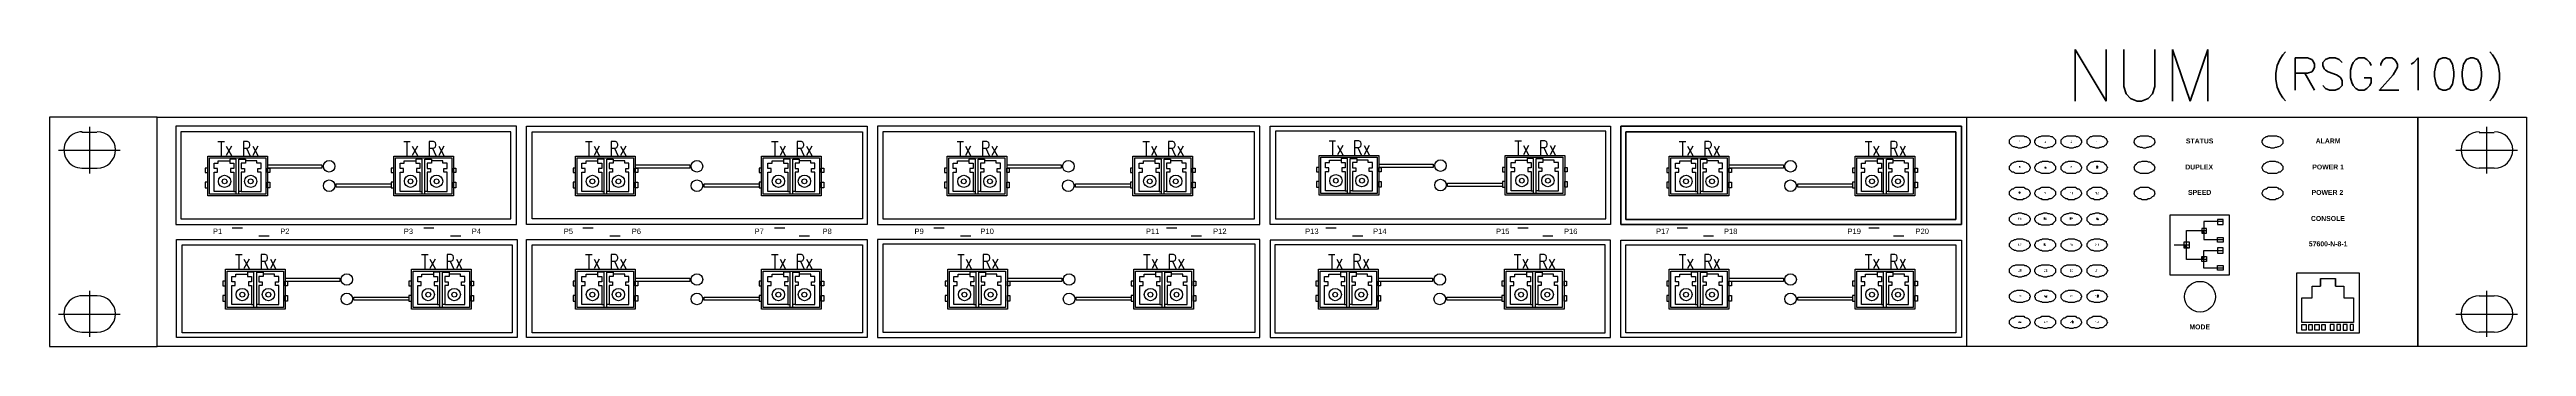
# Model space of a CAD drawing. Header units: millimetres. Extents: x 32.6 to 80.6, y 6.1 to 11.9.
import ezdxf
from ezdxf.enums import TextEntityAlignment as Align

# ---------------------------------------------------------------- set-up
doc = ezdxf.new("R2010")
doc.units = ezdxf.units.MM
doc.styles.add('PDF Arial', font='arial.ttf')
doc.styles.add('PDF Arial Bold', font='arialbd.ttf')
doc.styles.add('simplex', font='simplex.shx')
doc.styles.add('STYLE-ROMANS', font='romans.shx')

msp = doc.modelspace()

# ---------------------------------------------------------------- hatches: boundary and pattern name
for points in [[(70.757, 10.065), (70.757, 10.065), (70.757, 10.105), (70.757, 10.105), (70.757, 10.105), (70.757, 10.105), (70.757, 10.105), (70.757, 10.105), (70.757, 10.105), (70.757, 10.105), (70.757, 10.105), (70.757, 10.105), (70.757, 10.105), (70.757, 10.105), (70.757, 10.105), (70.757, 10.092), (70.744, 10.092), (70.744, 10.092), (70.744, 10.092), (70.744, 10.092), (70.744, 10.092), (70.744, 10.092), (70.744, 10.092), (70.744, 10.092), (70.744, 10.105), (70.744, 10.105), (70.744, 10.105), (70.744, 10.105), (70.744, 10.105), (70.744, 10.105), (70.744, 10.105), (70.744, 10.105), (70.757, 10.105), (70.757, 10.105), (70.757, 10.105), (70.757, 10.105), (70.757, 10.105), (70.757, 10.105), (70.757, 10.105), (70.757, 10.105), (70.757, 10.105), (70.757, 10.105), (70.757, 10.105), (70.757, 10.105), (70.757, 10.105), (70.757, 10.105), (70.757, 10.105), (70.757, 10.105), (70.757, 10.105), (70.757, 10.105), (70.757, 10.105), (70.757, 10.105), (70.757, 10.105), (70.757, 10.105), (70.757, 10.105)], [(71.263, 10.065), (71.236, 10.065), (71.236, 10.065), (71.236, 10.065), (71.236, 10.065), (71.236, 10.065), (71.236, 10.079), (71.236, 10.079), (71.236, 10.079), (71.236, 10.079), (71.236, 10.079), (71.236, 10.079), (71.236, 10.079), (71.236, 10.079), (71.236, 10.079), (71.249, 10.079), (71.249, 10.079), (71.249, 10.079), (71.249, 10.079), (71.249, 10.079), (71.249, 10.079), (71.249, 10.079), (71.249, 10.079), (71.249, 10.079), (71.249, 10.079), (71.249, 10.079), (71.249, 10.079), (71.249, 10.079), (71.249, 10.079), (71.249, 10.079), (71.249, 10.079), (71.249, 10.079), (71.249, 10.079), (71.249, 10.079), (71.249, 10.079), (71.249, 10.079), (71.249, 10.092), (71.249, 10.092), (71.249, 10.092), (71.249, 10.092), (71.249, 10.092), (71.249, 10.092), (71.249, 10.092), (71.249, 10.092), (71.249, 10.092), (71.249, 10.092), (71.249, 10.092), (71.263, 10.092), (71.263, 10.092), (71.263, 10.092), (71.263, 10.092), (71.263, 10.092), (71.263, 10.092), (71.263, 10.092), (71.263, 10.092), (71.263, 10.092), (71.263, 10.092), (71.263, 10.092), (71.263, 10.092), (71.263, 10.092), (71.263, 10.092), (71.263, 10.092), (71.263, 10.092), (71.263, 10.092), (71.263, 10.092), (71.263, 10.092), (71.263, 10.092), (71.263, 10.105), (71.263, 10.105), (71.263, 10.105), (71.263, 10.105), (71.263, 10.105), (71.263, 10.105), (71.263, 10.105), (71.263, 10.105), (71.263, 10.105), (71.263, 10.105), (71.263, 10.105), (71.263, 10.105), (71.263, 10.105), (71.263, 10.105), (71.263, 10.105), (71.263, 10.105), (71.263, 10.105), (71.263, 10.105), (71.263, 10.105), (71.263, 10.105), (71.263, 10.105), (71.263, 10.105), (71.263, 10.105), (71.263, 10.105), (71.249, 10.105), (71.249, 10.105), (71.249, 10.105), (71.249, 10.105), (71.249, 10.105), (71.249, 10.105), (71.249, 10.105), (71.249, 10.105), (71.249, 10.105), (71.249, 10.105), (71.249, 10.105), (71.249, 10.105), (71.249, 10.105), (71.249, 10.105), (71.249, 10.105), (71.249, 10.105), (71.249, 10.105), (71.249, 10.105), (71.249, 10.105), (71.249, 10.105), (71.249, 10.105), (71.249, 10.105), (71.249, 10.105), (71.249, 10.105), (71.249, 10.105), (71.249, 10.105), (71.249, 10.105), (71.236, 10.105), (71.236, 10.105), (71.236, 10.105), (71.236, 10.105), (71.236, 10.105), (71.236, 10.105), (71.236, 10.105), (71.236, 10.105), (71.236, 10.105), (71.236, 10.105), (71.249, 10.105), (71.249, 10.105), (71.249, 10.105), (71.249, 10.105), (71.249, 10.105), (71.249, 10.105), (71.249, 10.105), (71.249, 10.105), (71.249, 10.105), (71.249, 10.105), (71.249, 10.105), (71.249, 10.105), (71.249, 10.105), (71.249, 10.105), (71.249, 10.105), (71.249, 10.105), (71.249, 10.105), (71.249, 10.105), (71.249, 10.105), (71.249, 10.105), (71.249, 10.105), (71.249, 10.105), (71.249, 10.105), (71.249, 10.105), (71.249, 10.105), (71.249, 10.105), (71.249, 10.105), (71.249, 10.105), (71.263, 10.105), (71.263, 10.105), (71.263, 10.105), (71.263, 10.105), (71.263, 10.105), (71.263, 10.105), (71.263, 10.105), (71.263, 10.105), (71.263, 10.105), (71.263, 10.105), (71.263, 10.105), (71.263, 10.105), (71.263, 10.105), (71.263, 10.105), (71.263, 10.105), (71.263, 10.105), (71.263, 10.105), (71.263, 10.105), (71.263, 10.105), (71.263, 10.105), (71.263, 10.105), (71.263, 10.105), (71.263, 10.105), (71.263, 10.105), (71.263, 10.105), (71.263, 10.105), (71.263, 10.105), (71.263, 10.105), (71.263, 10.105), (71.263, 10.105), (71.263, 10.105), (71.263, 10.105), (71.263, 10.105), (71.263, 10.105), (71.263, 10.105), (71.263, 10.105), (71.263, 10.092), (71.263, 10.092), (71.263, 10.092), (71.263, 10.092), (71.263, 10.092), (71.263, 10.092), (71.263, 10.092), (71.263, 10.092), (71.263, 10.092), (71.263, 10.092), (71.263, 10.092), (71.263, 10.092), (71.263, 10.092), (71.263, 10.092), (71.263, 10.092), (71.263, 10.092), (71.263, 10.092), (71.263, 10.092), (71.263, 10.092), (71.263, 10.092), (71.263, 10.092), (71.263, 10.092), (71.263, 10.092), (71.263, 10.092), (71.263, 10.092), (71.263, 10.092), (71.263, 10.092), (71.263, 10.092), (71.263, 10.092), (71.263, 10.092), (71.263, 10.092), (71.263, 10.092), (71.263, 10.079), (71.263, 10.079), (71.263, 10.079), (71.263, 10.079), (71.263, 10.079), (71.249, 10.079), (71.249, 10.079), (71.249, 10.079), (71.249, 10.079), (71.249, 10.079), (71.249, 10.079), (71.249, 10.079), (71.249, 10.079), (71.249, 10.079), (71.249, 10.079), (71.249, 10.079), (71.249, 10.079), (71.249, 10.079), (71.249, 10.079), (71.249, 10.079), (71.249, 10.079), (71.249, 10.079), (71.249, 10.079), (71.249, 10.079), (71.249, 10.079), (71.263, 10.079)], [(71.755, 10.092), (71.755, 10.092), (71.755, 10.092), (71.769, 10.092), (71.769, 10.092), (71.769, 10.092), (71.769, 10.092), (71.769, 10.092), (71.769, 10.092), (71.769, 10.092), (71.769, 10.092), (71.769, 10.092), (71.769, 10.092), (71.769, 10.092), (71.769, 10.092), (71.769, 10.092), (71.769, 10.092), (71.769, 10.092), (71.769, 10.092), (71.769, 10.092), (71.769, 10.079), (71.769, 10.079), (71.769, 10.079), (71.769, 10.079), (71.769, 10.079), (71.769, 10.079), (71.769, 10.079), (71.769, 10.079), (71.769, 10.079), (71.769, 10.079), (71.769, 10.079), (71.769, 10.079), (71.769, 10.079), (71.769, 10.079), (71.769, 10.079), (71.769, 10.079), (71.769, 10.079), (71.769, 10.079), (71.769, 10.079), (71.769, 10.079), (71.769, 10.079), (71.769, 10.079), (71.769, 10.079), (71.769, 10.079), (71.769, 10.079), (71.769, 10.079), (71.769, 10.065), (71.769, 10.065), (71.769, 10.065), (71.755, 10.065), (71.755, 10.065), (71.755, 10.065), (71.755, 10.065), (71.755, 10.065), (71.755, 10.065), (71.755, 10.065), (71.755, 10.065), (71.755, 10.065), (71.755, 10.065), (71.755, 10.065), (71.755, 10.065), (71.755, 10.065), (71.755, 10.065), (71.755, 10.065), (71.755, 10.065), (71.755, 10.065), (71.755, 10.065), (71.755, 10.065), (71.755, 10.065), (71.755, 10.065), (71.755, 10.065), (71.755, 10.065), (71.755, 10.065), (71.742, 10.065), (71.742, 10.065), (71.742, 10.065), (71.742, 10.065), (71.742, 10.065), (71.742, 10.065), (71.742, 10.065), (71.742, 10.079), (71.742, 10.079), (71.742, 10.079), (71.742, 10.079), (71.742, 10.079), (71.742, 10.079), (71.742, 10.079), (71.742, 10.079), (71.742, 10.079), (71.742, 10.079), (71.742, 10.079), (71.742, 10.079), (71.742, 10.079), (71.742, 10.079), (71.742, 10.079), (71.742, 10.079), (71.742, 10.079), (71.742, 10.079), (71.742, 10.079), (71.742, 10.079), (71.742, 10.079), (71.742, 10.079), (71.742, 10.079), (71.742, 10.079), (71.742, 10.079), (71.742, 10.079), (71.742, 10.079), (71.742, 10.079), (71.742, 10.079), (71.742, 10.079), (71.742, 10.079), (71.755, 10.079), (71.755, 10.079), (71.755, 10.079), (71.755, 10.079), (71.755, 10.079), (71.755, 10.079), (71.755, 10.079), (71.755, 10.079), (71.755, 10.079), (71.755, 10.079), (71.755, 10.079), (71.755, 10.079), (71.755, 10.079), (71.755, 10.079), (71.755, 10.079), (71.755, 10.079), (71.755, 10.079), (71.755, 10.079), (71.755, 10.079), (71.755, 10.079), (71.755, 10.079), (71.755, 10.079), (71.755, 10.079), (71.755, 10.079), (71.755, 10.079), (71.755, 10.079), (71.755, 10.079), (71.755, 10.079), (71.769, 10.079), (71.769, 10.079), (71.769, 10.079), (71.769, 10.079), (71.769, 10.079), (71.769, 10.079), (71.769, 10.079), (71.769, 10.079), (71.769, 10.079), (71.769, 10.079), (71.769, 10.079), (71.769, 10.079), (71.769, 10.079), (71.769, 10.092), (71.769, 10.092), (71.755, 10.092), (71.755, 10.092), (71.755, 10.092), (71.755, 10.092), (71.755, 10.092), (71.755, 10.092), (71.755, 10.092), (71.755, 10.092), (71.755, 10.092), (71.755, 10.092), (71.755, 10.092), (71.755, 10.092), (71.755, 10.092), (71.755, 10.092), (71.755, 10.092), (71.755, 10.092), (71.755, 10.092), (71.755, 10.092), (71.755, 10.092), (71.755, 10.092), (71.755, 10.092), (71.755, 10.092), (71.755, 10.092), (71.755, 10.092), (71.755, 10.092), (71.755, 10.092), (71.755, 10.092), (71.755, 10.092), (71.755, 10.092), (71.755, 10.092), (71.755, 10.092), (71.755, 10.092), (71.755, 10.092), (71.755, 10.092), (71.755, 10.092), (71.755, 10.092), (71.755, 10.092), (71.755, 10.092), (71.755, 10.092), (71.755, 10.092), (71.755, 10.092), (71.755, 10.092), (71.755, 10.092), (71.755, 10.092), (71.755, 10.105), (71.755, 10.105), (71.755, 10.105), (71.755, 10.105), (71.755, 10.105), (71.755, 10.105), (71.755, 10.105), (71.755, 10.105), (71.755, 10.105), (71.755, 10.105), (71.755, 10.105), (71.755, 10.105), (71.755, 10.105), (71.755, 10.105), (71.755, 10.105), (71.755, 10.105), (71.755, 10.105), (71.755, 10.105), (71.755, 10.105), (71.755, 10.105), (71.755, 10.105), (71.755, 10.105), (71.755, 10.105), (71.755, 10.105), (71.755, 10.105), (71.755, 10.105), (71.755, 10.105), (71.755, 10.105), (71.755, 10.105), (71.755, 10.105), (71.755, 10.105), (71.755, 10.105), (71.755, 10.105), (71.755, 10.105), (71.755, 10.105), (71.742, 10.105), (71.742, 10.105), (71.742, 10.105), (71.742, 10.105), (71.742, 10.105), (71.742, 10.105), (71.742, 10.105), (71.742, 10.105), (71.742, 10.105), (71.742, 10.105), (71.742, 10.105), (71.742, 10.105), (71.742, 10.105), (71.742, 10.105), (71.742, 10.105), (71.742, 10.105), (71.742, 10.105), (71.742, 10.105), (71.742, 10.105), (71.742, 10.105), (71.742, 10.105), (71.742, 10.105), (71.742, 10.105), (71.742, 10.105), (71.742, 10.105), (71.742, 10.105), (71.742, 10.105), (71.742, 10.105), (71.742, 10.105), (71.742, 10.105), (71.742, 10.105), (71.742, 10.105), (71.742, 10.105), (71.755, 10.105), (71.755, 10.105), (71.755, 10.105), (71.755, 10.105), (71.755, 10.105), (71.755, 10.105), (71.755, 10.105), (71.755, 10.105), (71.755, 10.105), (71.755, 10.105), (71.755, 10.105), (71.755, 10.105), (71.755, 10.105), (71.755, 10.105), (71.755, 10.105), (71.755, 10.105), (71.755, 10.105), (71.755, 10.105), (71.755, 10.105), (71.755, 10.105), (71.755, 10.105), (71.755, 10.105), (71.755, 10.105), (71.755, 10.105), (71.755, 10.105), (71.769, 10.105), (71.769, 10.105), (71.769, 10.105), (71.769, 10.105), (71.769, 10.105), (71.769, 10.105), (71.769, 10.105), (71.769, 10.105), (71.769, 10.105), (71.769, 10.105), (71.769, 10.105), (71.769, 10.105), (71.769, 10.105), (71.769, 10.105), (71.769, 10.105), (71.769, 10.105), (71.769, 10.105), (71.769, 10.105), (71.769, 10.105), (71.769, 10.105), (71.769, 10.105), (71.769, 10.105), (71.769, 10.105), (71.769, 10.092), (71.769, 10.092), (71.769, 10.092), (71.769, 10.092), (71.769, 10.092), (71.769, 10.092), (71.769, 10.092), (71.769, 10.092), (71.769, 10.092), (71.769, 10.092), (71.769, 10.092), (71.769, 10.092), (71.755, 10.092), (71.755, 10.092), (71.755, 10.092), (71.755, 10.092)], [(70.744, 9.599), (70.744, 9.599), (70.744, 9.599), (70.744, 9.599), (70.744, 9.599), (70.744, 9.599), (70.744, 9.599), (70.757, 9.599), (70.757, 9.599), (70.757, 9.599), (70.757, 9.599), (70.757, 9.599), (70.757, 9.599), (70.757, 9.599), (70.757, 9.599), (70.757, 9.599), (70.757, 9.599), (70.757, 9.599), (70.757, 9.599), (70.757, 9.599), (70.757, 9.599), (70.757, 9.599), (70.757, 9.599), (70.757, 9.599), (70.757, 9.599), (70.757, 9.599), (70.757, 9.599), (70.757, 9.599), (70.757, 9.599), (70.757, 9.599), (70.757, 9.599), (70.757, 9.599), (70.77, 9.599), (70.77, 9.599), (70.77, 9.599), (70.77, 9.586), (70.77, 9.586), (70.77, 9.586), (70.77, 9.586), (70.77, 9.586), (70.77, 9.586), (70.77, 9.586), (70.77, 9.586), (70.77, 9.586), (70.77, 9.586), (70.77, 9.586), (70.77, 9.586), (70.77, 9.586), (70.77, 9.586), (70.77, 9.586), (70.77, 9.586), (70.77, 9.586), (70.77, 9.586), (70.77, 9.586), (70.77, 9.586), (70.77, 9.586), (70.77, 9.586), (70.77, 9.586), (70.77, 9.586), (70.77, 9.586), (70.77, 9.586), (70.77, 9.573), (70.77, 9.573), (70.77, 9.573), (70.77, 9.573), (70.77, 9.573), (70.77, 9.573), (70.77, 9.573), (70.77, 9.573), (70.77, 9.573), (70.77, 9.573), (70.77, 9.573), (70.77, 9.573), (70.77, 9.573), (70.77, 9.573), (70.757, 9.573), (70.757, 9.573), (70.757, 9.573), (70.757, 9.573), (70.757, 9.573), (70.757, 9.573), (70.757, 9.573), (70.757, 9.573), (70.757, 9.573), (70.757, 9.573), (70.757, 9.573), (70.757, 9.573), (70.757, 9.573), (70.757, 9.573), (70.757, 9.573), (70.757, 9.573), (70.757, 9.573), (70.757, 9.573), (70.757, 9.573), (70.757, 9.573), (70.757, 9.573), (70.757, 9.573), (70.757, 9.573), (70.757, 9.573), (70.757, 9.573), (70.757, 9.573), (70.744, 9.573), (70.744, 9.573), (70.744, 9.573), (70.744, 9.573), (70.744, 9.573), (70.744, 9.573), (70.744, 9.573), (70.744, 9.573), (70.744, 9.573), (70.744, 9.573), (70.744, 9.573), (70.744, 9.573), (70.744, 9.573), (70.744, 9.573), (70.744, 9.573), (70.744, 9.573), (70.744, 9.573), (70.744, 9.573), (70.744, 9.573), (70.744, 9.573), (70.744, 9.573), (70.744, 9.573), (70.744, 9.573), (70.744, 9.573), (70.744, 9.573), (70.744, 9.573), (70.744, 9.573), (70.744, 9.573), (70.744, 9.586), (70.744, 9.586), (70.744, 9.586), (70.744, 9.586), (70.744, 9.573), (70.744, 9.573), (70.744, 9.573), (70.744, 9.573), (70.744, 9.573), (70.744, 9.573), (70.744, 9.573), (70.744, 9.573), (70.744, 9.573), (70.744, 9.573), (70.744, 9.573), (70.744, 9.573), (70.744, 9.573), (70.744, 9.573), (70.744, 9.573), (70.757, 9.573), (70.757, 9.573), (70.757, 9.573), (70.757, 9.573), (70.757, 9.573), (70.757, 9.573), (70.757, 9.573), (70.757, 9.573), (70.757, 9.573), (70.757, 9.573), (70.757, 9.573), (70.757, 9.573), (70.757, 9.573), (70.757, 9.573), (70.757, 9.573), (70.757, 9.573), (70.757, 9.573), (70.757, 9.573), (70.757, 9.573), (70.757, 9.573), (70.757, 9.573), (70.757, 9.573), (70.757, 9.573), (70.757, 9.573), (70.757, 9.573), (70.757, 9.573), (70.757, 9.573), (70.757, 9.586), (70.757, 9.586), (70.757, 9.586), (70.757, 9.586), (70.757, 9.586), (70.757, 9.586), (70.757, 9.586), (70.757, 9.586), (70.757, 9.586), (70.757, 9.586), (70.757, 9.586), (70.757, 9.586), (70.757, 9.586), (70.757, 9.586), (70.757, 9.586), (70.757, 9.586), (70.757, 9.586), (70.757, 9.586), (70.757, 9.586), (70.757, 9.586), (70.757, 9.586), (70.757, 9.586), (70.757, 9.586), (70.757, 9.586), (70.757, 9.586), (70.757, 9.586), (70.757, 9.586), (70.757, 9.586), (70.757, 9.586), (70.757, 9.586), (70.757, 9.586), (70.757, 9.586), (70.757, 9.586), (70.757, 9.586), (70.757, 9.586), (70.757, 9.586), (70.757, 9.586), (70.757, 9.586), (70.757, 9.586), (70.744, 9.586), (70.744, 9.586), (70.744, 9.586), (70.744, 9.586), (70.744, 9.586), (70.744, 9.586), (70.744, 9.586), (70.744, 9.586), (70.744, 9.586), (70.744, 9.586), (70.744, 9.586), (70.744, 9.586), (70.744, 9.613), (70.77, 9.613), (70.77, 9.599), (70.744, 9.599)], [(71.249, 9.586), (71.249, 9.586), (71.249, 9.586), (71.249, 9.586), (71.249, 9.599), (71.249, 9.599), (71.249, 9.599), (71.249, 9.599), (71.249, 9.599), (71.249, 9.599), (71.249, 9.599), (71.249, 9.599), (71.249, 9.599), (71.249, 9.599), (71.249, 9.599), (71.249, 9.599), (71.249, 9.599), (71.249, 9.599), (71.249, 9.599), (71.249, 9.599), (71.249, 9.599), (71.249, 9.599), (71.249, 9.599), (71.263, 9.599), (71.263, 9.599), (71.263, 9.599), (71.263, 9.599), (71.263, 9.599), (71.263, 9.599), (71.263, 9.599), (71.263, 9.599), (71.263, 9.599), (71.263, 9.599), (71.263, 9.599), (71.263, 9.599), (71.263, 9.599), (71.263, 9.599), (71.263, 9.599), (71.263, 9.599), (71.263, 9.599), (71.263, 9.586), (71.263, 9.586), (71.263, 9.586), (71.263, 9.586), (71.263, 9.586), (71.263, 9.586), (71.263, 9.586), (71.263, 9.586), (71.263, 9.586), (71.263, 9.586), (71.263, 9.586), (71.263, 9.586), (71.263, 9.586), (71.263, 9.586), (71.263, 9.586), (71.263, 9.586), (71.263, 9.586), (71.263, 9.586), (71.263, 9.586), (71.263, 9.586), (71.263, 9.586), (71.263, 9.586), (71.263, 9.586), (71.263, 9.586), (71.263, 9.586), (71.263, 9.573), (71.263, 9.573), (71.263, 9.573), (71.263, 9.573), (71.263, 9.573), (71.263, 9.573), (71.263, 9.573), (71.263, 9.573), (71.263, 9.573), (71.263, 9.573), (71.263, 9.573), (71.263, 9.573), (71.263, 9.573), (71.263, 9.573), (71.263, 9.573), (71.263, 9.573), (71.263, 9.573), (71.263, 9.573), (71.263, 9.573), (71.263, 9.573), (71.263, 9.573), (71.263, 9.573), (71.263, 9.573), (71.263, 9.573), (71.263, 9.573), (71.263, 9.573), (71.263, 9.573), (71.263, 9.573), (71.263, 9.573), (71.263, 9.573), (71.263, 9.573), (71.263, 9.573), (71.249, 9.573), (71.249, 9.573), (71.249, 9.573), (71.249, 9.573), (71.249, 9.573), (71.249, 9.573), (71.249, 9.573), (71.249, 9.573), (71.249, 9.573), (71.249, 9.573), (71.249, 9.573), (71.249, 9.573), (71.249, 9.573), (71.249, 9.573), (71.249, 9.573), (71.249, 9.573), (71.249, 9.573), (71.249, 9.573), (71.249, 9.573), (71.249, 9.573), (71.249, 9.573), (71.249, 9.573), (71.249, 9.573), (71.249, 9.573), (71.249, 9.573), (71.249, 9.573), (71.249, 9.573), (71.249, 9.573), (71.249, 9.573), (71.249, 9.573), (71.236, 9.573), (71.236, 9.573), (71.236, 9.573), (71.236, 9.573), (71.236, 9.573), (71.236, 9.573), (71.236, 9.573), (71.236, 9.586), (71.236, 9.586), (71.236, 9.586), (71.236, 9.586), (71.236, 9.586), (71.236, 9.586), (71.236, 9.586), (71.236, 9.586), (71.236, 9.586), (71.236, 9.586), (71.236, 9.586), (71.236, 9.586), (71.236, 9.586), (71.236, 9.586), (71.236, 9.586), (71.236, 9.586), (71.236, 9.586), (71.236, 9.586), (71.236, 9.586), (71.236, 9.586), (71.236, 9.586), (71.236, 9.599), (71.236, 9.599), (71.236, 9.599), (71.236, 9.599), (71.236, 9.599), (71.236, 9.599), (71.236, 9.599), (71.236, 9.599), (71.236, 9.599), (71.236, 9.599), (71.236, 9.599), (71.236, 9.599), (71.236, 9.599), (71.236, 9.599), (71.236, 9.599), (71.236, 9.599), (71.236, 9.599), (71.236, 9.599), (71.249, 9.599), (71.249, 9.599), (71.249, 9.599), (71.249, 9.599), (71.249, 9.599), (71.249, 9.599), (71.249, 9.599), (71.249, 9.599), (71.249, 9.613), (71.249, 9.613), (71.249, 9.613), (71.249, 9.613), (71.249, 9.613), (71.249, 9.613), (71.249, 9.613), (71.249, 9.613), (71.249, 9.613), (71.249, 9.613), (71.249, 9.613), (71.249, 9.613), (71.249, 9.613), (71.249, 9.613), (71.249, 9.613), (71.249, 9.613), (71.249, 9.613), (71.249, 9.613), (71.249, 9.613), (71.249, 9.613), (71.249, 9.613), (71.249, 9.613), (71.249, 9.613), (71.249, 9.613), (71.263, 9.613), (71.263, 9.613), (71.263, 9.613), (71.263, 9.613), (71.263, 9.613), (71.263, 9.613), (71.263, 9.613), (71.263, 9.613), (71.263, 9.613), (71.263, 9.613), (71.263, 9.613), (71.263, 9.613), (71.263, 9.613), (71.263, 9.613), (71.263, 9.613), (71.263, 9.613), (71.263, 9.613), (71.263, 9.613), (71.263, 9.613), (71.263, 9.613), (71.263, 9.599), (71.263, 9.599), (71.263, 9.599), (71.263, 9.599), (71.263, 9.599), (71.263, 9.599), (71.263, 9.599), (71.263, 9.599), (71.263, 9.599), (71.263, 9.599), (71.263, 9.599), (71.263, 9.599), (71.263, 9.599), (71.263, 9.599), (71.263, 9.599), (71.263, 9.599), (71.263, 9.599), (71.263, 9.599), (71.263, 9.599), (71.263, 9.599), (71.263, 9.599), (71.263, 9.599), (71.263, 9.613), (71.263, 9.613), (71.263, 9.613), (71.263, 9.613), (71.263, 9.613), (71.263, 9.613), (71.249, 9.613), (71.249, 9.613), (71.249, 9.613), (71.249, 9.613), (71.249, 9.613), (71.249, 9.613), (71.249, 9.613), (71.249, 9.613), (71.249, 9.613), (71.249, 9.613), (71.249, 9.599), (71.249, 9.599), (71.249, 9.599), (71.249, 9.599), (71.249, 9.599), (71.249, 9.599), (71.249, 9.599), (71.249, 9.599), (71.249, 9.599), (71.249, 9.599), (71.249, 9.599), (71.249, 9.599), (71.249, 9.599), (71.249, 9.599), (71.249, 9.599), (71.249, 9.599), (71.249, 9.599), (71.249, 9.599), (71.249, 9.599), (71.249, 9.599), (71.249, 9.599), (71.249, 9.599), (71.249, 9.599), (71.249, 9.599), (71.249, 9.599), (71.249, 9.599), (71.249, 9.599), (71.249, 9.586), (71.249, 9.586), (71.249, 9.586), (71.249, 9.586)], [(71.769, 9.613), (71.769, 9.613), (71.769, 9.599), (71.769, 9.599), (71.769, 9.599), (71.769, 9.599), (71.769, 9.599), (71.769, 9.599), (71.769, 9.599), (71.769, 9.599), (71.769, 9.599), (71.769, 9.599), (71.769, 9.599), (71.769, 9.599), (71.769, 9.599), (71.769, 9.599), (71.769, 9.599), (71.769, 9.599), (71.769, 9.599), (71.755, 9.599), (71.755, 9.599), (71.755, 9.599), (71.755, 9.599), (71.755, 9.599), (71.755, 9.599), (71.755, 9.599), (71.755, 9.599), (71.755, 9.599), (71.755, 9.599), (71.755, 9.599), (71.755, 9.586), (71.755, 9.586), (71.755, 9.586), (71.755, 9.586), (71.755, 9.586), (71.755, 9.586), (71.755, 9.586), (71.755, 9.586), (71.755, 9.586), (71.755, 9.586), (71.755, 9.586), (71.755, 9.586), (71.755, 9.586), (71.755, 9.586), (71.755, 9.586), (71.755, 9.586), (71.755, 9.586), (71.755, 9.586), (71.755, 9.586), (71.755, 9.586), (71.755, 9.586), (71.755, 9.586), (71.755, 9.586), (71.755, 9.573), (71.755, 9.573), (71.755, 9.573), (71.755, 9.573), (71.755, 9.573), (71.755, 9.573), (71.755, 9.573), (71.755, 9.573), (71.755, 9.573), (71.755, 9.573), (71.755, 9.573), (71.755, 9.573), (71.755, 9.573), (71.755, 9.573), (71.755, 9.573), (71.755, 9.573), (71.755, 9.573), (71.755, 9.573), (71.755, 9.573), (71.742, 9.573), (71.742, 9.573), (71.742, 9.573), (71.742, 9.573), (71.742, 9.573), (71.742, 9.573), (71.742, 9.573), (71.742, 9.573), (71.742, 9.573), (71.742, 9.573), (71.742, 9.573), (71.742, 9.573), (71.742, 9.573), (71.742, 9.573), (71.742, 9.573), (71.742, 9.573), (71.742, 9.573), (71.742, 9.573), (71.742, 9.573), (71.742, 9.586), (71.742, 9.586), (71.755, 9.586), (71.755, 9.586), (71.755, 9.586), (71.755, 9.586), (71.755, 9.586), (71.755, 9.586), (71.755, 9.586), (71.755, 9.586), (71.755, 9.586), (71.755, 9.586), (71.755, 9.586), (71.755, 9.586), (71.755, 9.586), (71.755, 9.586), (71.755, 9.586), (71.755, 9.586), (71.755, 9.586), (71.755, 9.586), (71.755, 9.586), (71.755, 9.586), (71.755, 9.586), (71.755, 9.599), (71.755, 9.599), (71.755, 9.599), (71.755, 9.599), (71.755, 9.599), (71.755, 9.599), (71.755, 9.599), (71.755, 9.599), (71.755, 9.599), (71.755, 9.599), (71.755, 9.599), (71.755, 9.599), (71.755, 9.599), (71.755, 9.599), (71.755, 9.599), (71.755, 9.599), (71.755, 9.599), (71.755, 9.599), (71.755, 9.599), (71.755, 9.599), (71.755, 9.599), (71.755, 9.599), (71.755, 9.599), (71.755, 9.599), (71.755, 9.599), (71.755, 9.599), (71.755, 9.599), (71.742, 9.599), (71.742, 9.613), (71.769, 9.613)], [(72.261, 9.586), (72.261, 9.586), (72.261, 9.586), (72.261, 9.586), (72.261, 9.586), (72.261, 9.586), (72.261, 9.586), (72.261, 9.586), (72.261, 9.586), (72.261, 9.586), (72.261, 9.586), (72.261, 9.586), (72.261, 9.586), (72.261, 9.586), (72.261, 9.586), (72.261, 9.586), (72.261, 9.586), (72.274, 9.586), (72.274, 9.586), (72.274, 9.586), (72.274, 9.586), (72.274, 9.586), (72.274, 9.586), (72.274, 9.586), (72.274, 9.586), (72.274, 9.586), (72.274, 9.586), (72.274, 9.586), (72.274, 9.586), (72.274, 9.586), (72.274, 9.586), (72.274, 9.573), (72.274, 9.573), (72.274, 9.573), (72.274, 9.573), (72.274, 9.573), (72.274, 9.573), (72.261, 9.573), (72.261, 9.573), (72.261, 9.573), (72.261, 9.573), (72.261, 9.573), (72.261, 9.573), (72.261, 9.573), (72.261, 9.573), (72.261, 9.573), (72.261, 9.573), (72.261, 9.573), (72.261, 9.573), (72.261, 9.573), (72.261, 9.573), (72.261, 9.573), (72.261, 9.573), (72.261, 9.573), (72.261, 9.573), (72.261, 9.573), (72.261, 9.573), (72.261, 9.573), (72.261, 9.573), (72.261, 9.573), (72.261, 9.573), (72.261, 9.573), (72.261, 9.573), (72.261, 9.573), (72.261, 9.573), (72.248, 9.573), (72.248, 9.573), (72.248, 9.573), (72.248, 9.573), (72.248, 9.573), (72.248, 9.573), (72.248, 9.573), (72.248, 9.573), (72.248, 9.573), (72.248, 9.573), (72.248, 9.573), (72.248, 9.573), (72.248, 9.573), (72.248, 9.573), (72.248, 9.573), (72.248, 9.573), (72.248, 9.573), (72.248, 9.573), (72.248, 9.573), (72.248, 9.573), (72.248, 9.573), (72.248, 9.573), (72.248, 9.573), (72.248, 9.573), (72.248, 9.573), (72.248, 9.573), (72.248, 9.573), (72.248, 9.573), (72.248, 9.573), (72.248, 9.573), (72.248, 9.573), (72.248, 9.573), (72.248, 9.573), (72.248, 9.586), (72.248, 9.586), (72.248, 9.586), (72.248, 9.586), (72.248, 9.586), (72.248, 9.586), (72.248, 9.586), (72.248, 9.586), (72.248, 9.586), (72.248, 9.586), (72.248, 9.586), (72.248, 9.586), (72.248, 9.586), (72.248, 9.586), (72.248, 9.586), (72.248, 9.586), (72.248, 9.586), (72.248, 9.586), (72.248, 9.586), (72.248, 9.586), (72.248, 9.586), (72.248, 9.586), (72.248, 9.586), (72.248, 9.586), (72.248, 9.586), (72.248, 9.586), (72.248, 9.586), (72.248, 9.586), (72.248, 9.586), (72.248, 9.586), (72.248, 9.586), (72.248, 9.586), (72.248, 9.586), (72.248, 9.599), (72.248, 9.599), (72.248, 9.599), (72.248, 9.599), (72.248, 9.599), (72.248, 9.599), (72.248, 9.599), (72.248, 9.599), (72.248, 9.599), (72.248, 9.599), (72.248, 9.599), (72.248, 9.599), (72.248, 9.599), (72.248, 9.599), (72.248, 9.599), (72.248, 9.599), (72.248, 9.599), (72.248, 9.599), (72.248, 9.599), (72.248, 9.599), (72.248, 9.599), (72.248, 9.599), (72.248, 9.599), (72.248, 9.599), (72.248, 9.599), (72.248, 9.599), (72.248, 9.599), (72.248, 9.599), (72.248, 9.613), (72.248, 9.613), (72.248, 9.613), (72.248, 9.613), (72.248, 9.613), (72.248, 9.613), (72.248, 9.613), (72.248, 9.613), (72.248, 9.613), (72.248, 9.613), (72.248, 9.613), (72.248, 9.613), (72.248, 9.613), (72.248, 9.613), (72.248, 9.613), (72.248, 9.613), (72.248, 9.613), (72.248, 9.613), (72.248, 9.613), (72.248, 9.613), (72.248, 9.613), (72.248, 9.613), (72.261, 9.613), (72.261, 9.613), (72.261, 9.613), (72.261, 9.613), (72.261, 9.613), (72.261, 9.613), (72.261, 9.613), (72.261, 9.613), (72.261, 9.613), (72.261, 9.613), (72.261, 9.613), (72.261, 9.613), (72.261, 9.613), (72.261, 9.613), (72.261, 9.613), (72.261, 9.613), (72.261, 9.613), (72.261, 9.613), (72.261, 9.613), (72.261, 9.613), (72.261, 9.613), (72.261, 9.613), (72.261, 9.613), (72.261, 9.599), (72.261, 9.599), (72.261, 9.599), (72.261, 9.599), (72.261, 9.599), (72.261, 9.599), (72.261, 9.599), (72.261, 9.599), (72.261, 9.599), (72.261, 9.599), (72.261, 9.599), (72.261, 9.599), (72.261, 9.599), (72.261, 9.599), (72.261, 9.599), (72.261, 9.599), (72.261, 9.599), (72.261, 9.599), (72.261, 9.599), (72.261, 9.599), (72.261, 9.599), (72.261, 9.599), (72.261, 9.599), (72.261, 9.599), (72.261, 9.599), (72.261, 9.599), (72.261, 9.599), (72.261, 9.599), (72.261, 9.599), (72.261, 9.586), (72.261, 9.586), (72.261, 9.586), (72.261, 9.586)], [(70.757, 9.094), (70.757, 9.094), (70.757, 9.094), (70.757, 9.094), (70.757, 9.08), (70.757, 9.08), (70.757, 9.08), (70.757, 9.08), (70.757, 9.08), (70.757, 9.08), (70.757, 9.08), (70.757, 9.08), (70.757, 9.08), (70.757, 9.08), (70.757, 9.08), (70.757, 9.08), (70.757, 9.08), (70.757, 9.08), (70.757, 9.08), (70.757, 9.08), (70.757, 9.08), (70.757, 9.08), (70.757, 9.08), (70.757, 9.08), (70.757, 9.08), (70.744, 9.08), (70.744, 9.08), (70.744, 9.08), (70.744, 9.08), (70.744, 9.08), (70.744, 9.08), (70.744, 9.08), (70.744, 9.08), (70.744, 9.08), (70.744, 9.08), (70.744, 9.08), (70.744, 9.08), (70.744, 9.08), (70.744, 9.094), (70.744, 9.094), (70.744, 9.094), (70.744, 9.094), (70.744, 9.094), (70.744, 9.094), (70.744, 9.094), (70.744, 9.094), (70.744, 9.094), (70.744, 9.094), (70.744, 9.094), (70.744, 9.094), (70.744, 9.094), (70.744, 9.094), (70.744, 9.094), (70.744, 9.094), (70.744, 9.094), (70.744, 9.094), (70.744, 9.094), (70.744, 9.094), (70.744, 9.094), (70.744, 9.094), (70.744, 9.094), (70.744, 9.094), (70.744, 9.094), (70.744, 9.094), (70.744, 9.107), (70.744, 9.107), (70.744, 9.107), (70.744, 9.107), (70.744, 9.107), (70.744, 9.107), (70.744, 9.107), (70.744, 9.107), (70.744, 9.107), (70.744, 9.107), (70.744, 9.107), (70.744, 9.107), (70.744, 9.107), (70.744, 9.107), (70.744, 9.107), (70.744, 9.107), (70.744, 9.107), (70.744, 9.107), (70.744, 9.107), (70.744, 9.107), (70.744, 9.107), (70.744, 9.107), (70.744, 9.107), (70.744, 9.107), (70.744, 9.107), (70.744, 9.107), (70.744, 9.107), (70.744, 9.107), (70.757, 9.107), (70.757, 9.107), (70.757, 9.107), (70.757, 9.107), (70.757, 9.107), (70.757, 9.107), (70.757, 9.107), (70.757, 9.107), (70.757, 9.107), (70.757, 9.107), (70.757, 9.107), (70.757, 9.107), (70.757, 9.107), (70.757, 9.107), (70.757, 9.107), (70.757, 9.107), (70.757, 9.107), (70.757, 9.107), (70.757, 9.107), (70.757, 9.107), (70.757, 9.107), (70.757, 9.107), (70.757, 9.107), (70.757, 9.107), (70.757, 9.107), (70.757, 9.107), (70.77, 9.107), (70.77, 9.107), (70.77, 9.107), (70.77, 9.107), (70.77, 9.107), (70.77, 9.107), (70.77, 9.107), (70.77, 9.107), (70.77, 9.107), (70.77, 9.107), (70.77, 9.107), (70.77, 9.107), (70.77, 9.107), (70.77, 9.107), (70.77, 9.094), (70.77, 9.094), (70.77, 9.094), (70.77, 9.094), (70.77, 9.094), (70.77, 9.094), (70.77, 9.094), (70.77, 9.094), (70.77, 9.094), (70.77, 9.094), (70.77, 9.094), (70.77, 9.094), (70.77, 9.094), (70.77, 9.094), (70.77, 9.094), (70.77, 9.094), (70.77, 9.094), (70.77, 9.094), (70.77, 9.094), (70.77, 9.094), (70.77, 9.08), (70.77, 9.08), (70.77, 9.08), (70.77, 9.08), (70.77, 9.08), (70.77, 9.08), (70.77, 9.08), (70.77, 9.08), (70.77, 9.08), (70.77, 9.08), (70.77, 9.08), (70.77, 9.08), (70.77, 9.08), (70.77, 9.08), (70.77, 9.08), (70.77, 9.08), (70.77, 9.08), (70.77, 9.08), (70.77, 9.08), (70.77, 9.08), (70.77, 9.08), (70.77, 9.08), (70.77, 9.08), (70.77, 9.08), (70.77, 9.08), (70.77, 9.08), (70.757, 9.067), (70.757, 9.067), (70.757, 9.067), (70.757, 9.067), (70.757, 9.067), (70.757, 9.067), (70.757, 9.067), (70.757, 9.067), (70.757, 9.067), (70.757, 9.067), (70.757, 9.067), (70.757, 9.067), (70.757, 9.067), (70.757, 9.067), (70.757, 9.067), (70.757, 9.067), (70.757, 9.067), (70.757, 9.067), (70.757, 9.067), (70.757, 9.067), (70.757, 9.067), (70.757, 9.067), (70.757, 9.067), (70.757, 9.067), (70.757, 9.067), (70.757, 9.067), (70.744, 9.067), (70.744, 9.067), (70.744, 9.067), (70.744, 9.067), (70.744, 9.067), (70.744, 9.067), (70.744, 9.067), (70.744, 9.067), (70.744, 9.067), (70.744, 9.067), (70.744, 9.067), (70.744, 9.067), (70.744, 9.067), (70.744, 9.067), (70.744, 9.067), (70.744, 9.067), (70.744, 9.067), (70.744, 9.067), (70.744, 9.08), (70.744, 9.08), (70.744, 9.08), (70.744, 9.08), (70.744, 9.08), (70.744, 9.08), (70.744, 9.08), (70.744, 9.08), (70.744, 9.08), (70.744, 9.08), (70.744, 9.08), (70.744, 9.08), (70.744, 9.08), (70.744, 9.08), (70.744, 9.08), (70.744, 9.08), (70.744, 9.08), (70.744, 9.08), (70.744, 9.08), (70.744, 9.08), (70.744, 9.08), (70.744, 9.08), (70.744, 9.067), (70.744, 9.067), (70.744, 9.067), (70.757, 9.067), (70.757, 9.067), (70.757, 9.067), (70.757, 9.067), (70.757, 9.067), (70.757, 9.067), (70.757, 9.067), (70.757, 9.067), (70.757, 9.067), (70.757, 9.067), (70.757, 9.067), (70.757, 9.067), (70.757, 9.067), (70.757, 9.067), (70.757, 9.08), (70.757, 9.08), (70.757, 9.08), (70.757, 9.08), (70.757, 9.08), (70.757, 9.08), (70.757, 9.08), (70.757, 9.08), (70.757, 9.08), (70.757, 9.08), (70.757, 9.08), (70.757, 9.08), (70.757, 9.08), (70.757, 9.08), (70.757, 9.08), (70.757, 9.08), (70.757, 9.08), (70.757, 9.08), (70.757, 9.08), (70.757, 9.08), (70.757, 9.08), (70.757, 9.08), (70.757, 9.08), (70.757, 9.08), (70.757, 9.08), (70.757, 9.08), (70.757, 9.094), (70.757, 9.094), (70.757, 9.094), (70.757, 9.094)], [(71.236, 9.067), (71.236, 9.067), (71.236, 9.107), (71.236, 9.107), (71.236, 9.107), (71.236, 9.107), (71.236, 9.107), (71.236, 9.094), (71.236, 9.094), (71.236, 9.094), (71.236, 9.094), (71.236, 9.094), (71.236, 9.094), (71.236, 9.094), (71.236, 9.094), (71.236, 9.094), (71.236, 9.094), (71.236, 9.094), (71.223, 9.094), (71.223, 9.094), (71.223, 9.094), (71.223, 9.094), (71.223, 9.094), (71.223, 9.094), (71.223, 9.107), (71.223, 9.107), (71.223, 9.107), (71.223, 9.107), (71.223, 9.107), (71.223, 9.107), (71.236, 9.107), (71.236, 9.107), (71.236, 9.107), (71.236, 9.107), (71.236, 9.107), (71.236, 9.107), (71.236, 9.107), (71.236, 9.107), (71.236, 9.107), (71.236, 9.107), (71.236, 9.107), (71.236, 9.107), (71.236, 9.107), (71.236, 9.107), (71.236, 9.107), (71.236, 9.107), (71.236, 9.107), (71.236, 9.107), (71.236, 9.107), (71.236, 9.107), (71.236, 9.107), (71.236, 9.107), (71.236, 9.107), (71.236, 9.107), (71.236, 9.107)], [(71.742, 9.067), (71.742, 9.067), (71.742, 9.107), (71.742, 9.107), (71.742, 9.107), (71.742, 9.107), (71.742, 9.107), (71.742, 9.094), (71.742, 9.094), (71.742, 9.094), (71.742, 9.094), (71.742, 9.094), (71.742, 9.094), (71.742, 9.094), (71.742, 9.094), (71.729, 9.094), (71.729, 9.094), (71.729, 9.094), (71.729, 9.094), (71.729, 9.094), (71.729, 9.094), (71.729, 9.094), (71.729, 9.094), (71.729, 9.094), (71.729, 9.107), (71.729, 9.107), (71.729, 9.107), (71.729, 9.107), (71.729, 9.107), (71.729, 9.107), (71.729, 9.107), (71.729, 9.107), (71.729, 9.107), (71.742, 9.107), (71.742, 9.107), (71.742, 9.107), (71.742, 9.107), (71.742, 9.107), (71.742, 9.107), (71.742, 9.107), (71.742, 9.107), (71.742, 9.107), (71.742, 9.107), (71.742, 9.107), (71.742, 9.107), (71.742, 9.107), (71.742, 9.107), (71.742, 9.107), (71.742, 9.107), (71.742, 9.107), (71.742, 9.107), (71.742, 9.107), (71.742, 9.107), (71.742, 9.107), (71.742, 9.107)], [(71.782, 9.067), (71.769, 9.067), (71.769, 9.107), (71.769, 9.107), (71.769, 9.107), (71.769, 9.107), (71.769, 9.107), (71.769, 9.094), (71.769, 9.094), (71.769, 9.094), (71.769, 9.094), (71.769, 9.094), (71.769, 9.094), (71.769, 9.094), (71.769, 9.094), (71.769, 9.094), (71.769, 9.094), (71.769, 9.094), (71.769, 9.094), (71.769, 9.094), (71.769, 9.094), (71.769, 9.094), (71.769, 9.094), (71.769, 9.094), (71.769, 9.107), (71.769, 9.107), (71.769, 9.107), (71.769, 9.107), (71.769, 9.107), (71.769, 9.107), (71.769, 9.107), (71.769, 9.107), (71.769, 9.107), (71.769, 9.107), (71.769, 9.107), (71.769, 9.107), (71.769, 9.107), (71.769, 9.107), (71.769, 9.107), (71.769, 9.107), (71.769, 9.107), (71.769, 9.107), (71.769, 9.107), (71.769, 9.107), (71.769, 9.107), (71.769, 9.107), (71.769, 9.107), (71.769, 9.107), (71.769, 9.107), (71.769, 9.107), (71.769, 9.107), (71.769, 9.107), (71.782, 9.107), (71.782, 9.107), (71.782, 9.107)], [(72.248, 9.067), (72.234, 9.067), (72.234, 9.107), (72.234, 9.107), (72.234, 9.107), (72.234, 9.107), (72.234, 9.107), (72.234, 9.094), (72.234, 9.094), (72.234, 9.094), (72.234, 9.094), (72.234, 9.094), (72.234, 9.094), (72.234, 9.094), (72.234, 9.094), (72.234, 9.094), (72.234, 9.094), (72.234, 9.094), (72.234, 9.094), (72.234, 9.094), (72.234, 9.094), (72.234, 9.094), (72.221, 9.094), (72.221, 9.094), (72.221, 9.107), (72.221, 9.107), (72.234, 9.107), (72.234, 9.107), (72.234, 9.107), (72.234, 9.107), (72.234, 9.107), (72.234, 9.107), (72.234, 9.107), (72.234, 9.107), (72.234, 9.107), (72.234, 9.107), (72.234, 9.107), (72.234, 9.107), (72.234, 9.107), (72.234, 9.107), (72.234, 9.107), (72.234, 9.107), (72.234, 9.107), (72.234, 9.107), (72.234, 9.107), (72.234, 9.107), (72.234, 9.107), (72.234, 9.107), (72.234, 9.107), (72.234, 9.107), (72.234, 9.107), (72.234, 9.107), (72.234, 9.107), (72.234, 9.107), (72.248, 9.107)], [(72.288, 9.067), (72.261, 9.067), (72.261, 9.067), (72.261, 9.067), (72.261, 9.067), (72.261, 9.067), (72.261, 9.067), (72.261, 9.067), (72.261, 9.067), (72.261, 9.067), (72.261, 9.08), (72.261, 9.08), (72.261, 9.08), (72.261, 9.08), (72.261, 9.08), (72.261, 9.08), (72.261, 9.08), (72.261, 9.08), (72.261, 9.08), (72.261, 9.08), (72.261, 9.08), (72.261, 9.08), (72.261, 9.08), (72.261, 9.08), (72.261, 9.08), (72.261, 9.08), (72.261, 9.08), (72.261, 9.08), (72.261, 9.08), (72.261, 9.08), (72.261, 9.08), (72.261, 9.08), (72.261, 9.08), (72.261, 9.08), (72.261, 9.08), (72.261, 9.08), (72.261, 9.08), (72.261, 9.08), (72.261, 9.08), (72.261, 9.08), (72.261, 9.08), (72.274, 9.08), (72.274, 9.08), (72.274, 9.094), (72.274, 9.094), (72.274, 9.094), (72.274, 9.094), (72.274, 9.094), (72.274, 9.094), (72.274, 9.094), (72.274, 9.094), (72.274, 9.094), (72.274, 9.094), (72.274, 9.094), (72.274, 9.094), (72.274, 9.094), (72.274, 9.094), (72.274, 9.094), (72.274, 9.094), (72.274, 9.094), (72.274, 9.094), (72.274, 9.094), (72.274, 9.094), (72.274, 9.094), (72.274, 9.094), (72.274, 9.094), (72.274, 9.094), (72.274, 9.094), (72.274, 9.094), (72.274, 9.094), (72.274, 9.094), (72.274, 9.094), (72.274, 9.094), (72.274, 9.107), (72.274, 9.107), (72.274, 9.107), (72.274, 9.107), (72.274, 9.107), (72.274, 9.107), (72.274, 9.107), (72.274, 9.107), (72.274, 9.107), (72.274, 9.107), (72.274, 9.107), (72.274, 9.107), (72.274, 9.107), (72.274, 9.107), (72.274, 9.107), (72.274, 9.107), (72.274, 9.107), (72.274, 9.107), (72.274, 9.107), (72.274, 9.107), (72.274, 9.107), (72.274, 9.107), (72.274, 9.107), (72.261, 9.107), (72.261, 9.107), (72.261, 9.107), (72.261, 9.107), (72.261, 9.107), (72.261, 9.107), (72.261, 9.107), (72.261, 9.107), (72.261, 9.107), (72.261, 9.107), (72.261, 9.107), (72.261, 9.107), (72.261, 9.107), (72.261, 9.107), (72.261, 9.107), (72.261, 9.107), (72.261, 9.107), (72.261, 9.107), (72.261, 9.094), (72.261, 9.094), (72.261, 9.094), (72.261, 9.094), (72.261, 9.094), (72.261, 9.094), (72.261, 9.107), (72.261, 9.107), (72.261, 9.107), (72.261, 9.107), (72.261, 9.107), (72.261, 9.107), (72.261, 9.107), (72.261, 9.107), (72.261, 9.107), (72.261, 9.107), (72.261, 9.107), (72.261, 9.107), (72.261, 9.107), (72.261, 9.107), (72.261, 9.107), (72.261, 9.107), (72.261, 9.107), (72.261, 9.107), (72.261, 9.107), (72.261, 9.107), (72.261, 9.107), (72.261, 9.107), (72.261, 9.107), (72.261, 9.107), (72.261, 9.107), (72.261, 9.107), (72.261, 9.107), (72.261, 9.107), (72.261, 9.107), (72.261, 9.107), (72.261, 9.107), (72.274, 9.107), (72.274, 9.107), (72.274, 9.107), (72.274, 9.107), (72.274, 9.107), (72.274, 9.107), (72.274, 9.107), (72.274, 9.107), (72.274, 9.107), (72.274, 9.107), (72.274, 9.107), (72.274, 9.107), (72.274, 9.107), (72.274, 9.107), (72.274, 9.107), (72.274, 9.107), (72.274, 9.107), (72.274, 9.107), (72.274, 9.107), (72.274, 9.107), (72.274, 9.107), (72.274, 9.107), (72.274, 9.107), (72.274, 9.107), (72.274, 9.107), (72.274, 9.107), (72.274, 9.107), (72.288, 9.107), (72.288, 9.107), (72.288, 9.107), (72.288, 9.107), (72.288, 9.107), (72.288, 9.107), (72.288, 9.107), (72.288, 9.107), (72.288, 9.107), (72.288, 9.107), (72.288, 9.094), (72.288, 9.094), (72.288, 9.094), (72.288, 9.094), (72.288, 9.094), (72.288, 9.094), (72.288, 9.094), (72.288, 9.094), (72.288, 9.094), (72.288, 9.094), (72.288, 9.094), (72.288, 9.094), (72.288, 9.094), (72.274, 9.094), (72.274, 9.094), (72.274, 9.094), (72.274, 9.094), (72.274, 9.094), (72.274, 9.094), (72.274, 9.094), (72.274, 9.094), (72.274, 9.094), (72.274, 9.094), (72.274, 9.094), (72.274, 9.094), (72.274, 9.094), (72.274, 9.094), (72.274, 9.094), (72.274, 9.094), (72.274, 9.094), (72.274, 9.08), (72.274, 9.08), (72.274, 9.08), (72.274, 9.08), (72.274, 9.08), (72.274, 9.08), (72.274, 9.08), (72.274, 9.08), (72.274, 9.08), (72.274, 9.08), (72.274, 9.08), (72.274, 9.08), (72.274, 9.08), (72.274, 9.08), (72.274, 9.08), (72.274, 9.08), (72.261, 9.08), (72.261, 9.08), (72.261, 9.08), (72.261, 9.08), (72.261, 9.08), (72.261, 9.08), (72.261, 9.08), (72.261, 9.08), (72.261, 9.08), (72.261, 9.08), (72.261, 9.08), (72.261, 9.08), (72.261, 9.08), (72.261, 9.08), (72.261, 9.08), (72.288, 9.08)], [(70.744, 8.574), (70.73, 8.574), (70.73, 8.601), (70.73, 8.601), (70.73, 8.601), (70.73, 8.601), (70.73, 8.601), (70.73, 8.601), (70.73, 8.601), (70.73, 8.601), (70.73, 8.601), (70.73, 8.601), (70.73, 8.601), (70.73, 8.601), (70.73, 8.601), (70.73, 8.601), (70.73, 8.601), (70.73, 8.601), (70.73, 8.601), (70.73, 8.601), (70.73, 8.601), (70.73, 8.601), (70.73, 8.601), (70.73, 8.601), (70.73, 8.601), (70.73, 8.601), (70.73, 8.601), (70.73, 8.601), (70.73, 8.601), (70.73, 8.601), (70.73, 8.601), (70.73, 8.601), (70.73, 8.601), (70.73, 8.601), (70.73, 8.601), (70.73, 8.601), (70.73, 8.601), (70.73, 8.601), (70.73, 8.601), (70.73, 8.601), (70.73, 8.601), (70.73, 8.601), (70.73, 8.601), (70.73, 8.601), (70.73, 8.601), (70.73, 8.601), (70.73, 8.614), (70.73, 8.614), (70.73, 8.614), (70.744, 8.614), (70.744, 8.614), (70.744, 8.614), (70.744, 8.614), (70.744, 8.614), (70.744, 8.614)], [(70.77, 8.588), (70.77, 8.588), (70.77, 8.588), (70.77, 8.588), (70.77, 8.588), (70.784, 8.588), (70.784, 8.588), (70.784, 8.588), (70.784, 8.588), (70.784, 8.588), (70.784, 8.588), (70.784, 8.588), (70.784, 8.588), (70.784, 8.588), (70.784, 8.588), (70.784, 8.588), (70.784, 8.588), (70.784, 8.588), (70.784, 8.588), (70.784, 8.588), (70.784, 8.588), (70.784, 8.588), (70.784, 8.588), (70.784, 8.588), (70.784, 8.588), (70.784, 8.574), (70.784, 8.574), (70.784, 8.574), (70.784, 8.574), (70.784, 8.574), (70.784, 8.574), (70.784, 8.574), (70.784, 8.574), (70.784, 8.574), (70.784, 8.574), (70.784, 8.574), (70.784, 8.574), (70.784, 8.574), (70.784, 8.574), (70.784, 8.574), (70.784, 8.574), (70.784, 8.574), (70.784, 8.574), (70.784, 8.574), (70.784, 8.574), (70.784, 8.574), (70.784, 8.574), (70.77, 8.574), (70.77, 8.574), (70.77, 8.574), (70.77, 8.574), (70.77, 8.574), (70.77, 8.574), (70.77, 8.574), (70.77, 8.574), (70.77, 8.574), (70.77, 8.574), (70.77, 8.574), (70.77, 8.574), (70.77, 8.574), (70.77, 8.574), (70.77, 8.574), (70.77, 8.574), (70.77, 8.574), (70.77, 8.574), (70.77, 8.574), (70.77, 8.574), (70.77, 8.574), (70.77, 8.574), (70.77, 8.574), (70.77, 8.574), (70.757, 8.574), (70.757, 8.574), (70.757, 8.574), (70.757, 8.574), (70.757, 8.574), (70.757, 8.574), (70.757, 8.574), (70.757, 8.574), (70.757, 8.574), (70.757, 8.574), (70.757, 8.574), (70.757, 8.574), (70.757, 8.574), (70.757, 8.574), (70.757, 8.574), (70.757, 8.574), (70.757, 8.574), (70.757, 8.574), (70.757, 8.574), (70.757, 8.574), (70.757, 8.574), (70.757, 8.574), (70.757, 8.574), (70.757, 8.574), (70.757, 8.574), (70.757, 8.574), (70.757, 8.574), (70.757, 8.574), (70.757, 8.574), (70.757, 8.574), (70.757, 8.574), (70.757, 8.574), (70.757, 8.574), (70.757, 8.574), (70.757, 8.574), (70.757, 8.574), (70.757, 8.574), (70.757, 8.574), (70.757, 8.574), (70.757, 8.574), (70.757, 8.574), (70.757, 8.574), (70.757, 8.574), (70.77, 8.574), (70.77, 8.574), (70.77, 8.574), (70.77, 8.574), (70.77, 8.574), (70.77, 8.574), (70.77, 8.574), (70.77, 8.574), (70.77, 8.574), (70.77, 8.574), (70.77, 8.574), (70.77, 8.574), (70.77, 8.574), (70.77, 8.574), (70.77, 8.574), (70.77, 8.574), (70.77, 8.574), (70.77, 8.574), (70.77, 8.574), (70.77, 8.574), (70.77, 8.574), (70.77, 8.574), (70.77, 8.574), (70.77, 8.574), (70.77, 8.574), (70.77, 8.574), (70.77, 8.574), (70.77, 8.574), (70.77, 8.574), (70.77, 8.574), (70.77, 8.574), (70.77, 8.574), (70.77, 8.574), (70.77, 8.588), (70.77, 8.588), (70.77, 8.588), (70.77, 8.588), (70.77, 8.588), (70.77, 8.588), (70.77, 8.588), (70.77, 8.588), (70.77, 8.588), (70.77, 8.588), (70.77, 8.588), (70.77, 8.588), (70.77, 8.588), (70.77, 8.588), (70.77, 8.588), (70.77, 8.588), (70.77, 8.588), (70.77, 8.588), (70.77, 8.588), (70.77, 8.588), (70.77, 8.588), (70.77, 8.588), (70.77, 8.588), (70.77, 8.588), (70.77, 8.588), (70.77, 8.588), (70.77, 8.588), (70.77, 8.588), (70.77, 8.588), (70.77, 8.588), (70.77, 8.588), (70.77, 8.588), (70.77, 8.588), (70.77, 8.588), (70.77, 8.588), (70.77, 8.588), (70.77, 8.588), (70.77, 8.588), (70.77, 8.588), (70.77, 8.588), (70.77, 8.588), (70.77, 8.588), (70.77, 8.588), (70.77, 8.601), (70.77, 8.601), (70.77, 8.601), (70.77, 8.601), (70.77, 8.601), (70.77, 8.601), (70.77, 8.601), (70.77, 8.601), (70.77, 8.601), (70.77, 8.601), (70.77, 8.601), (70.77, 8.601), (70.77, 8.601), (70.77, 8.601), (70.77, 8.601), (70.77, 8.601), (70.77, 8.601), (70.77, 8.601), (70.77, 8.601), (70.77, 8.601), (70.77, 8.601), (70.77, 8.601), (70.77, 8.601), (70.77, 8.601), (70.77, 8.601), (70.77, 8.601), (70.77, 8.601), (70.77, 8.601), (70.77, 8.601), (70.77, 8.601), (70.77, 8.601), (70.77, 8.601), (70.77, 8.601), (70.77, 8.601), (70.77, 8.601), (70.77, 8.601), (70.77, 8.601), (70.77, 8.601), (70.77, 8.601), (70.757, 8.601), (70.757, 8.601), (70.757, 8.601), (70.757, 8.601), (70.757, 8.601), (70.757, 8.601), (70.757, 8.601), (70.757, 8.601), (70.757, 8.601), (70.757, 8.601), (70.757, 8.601), (70.757, 8.601), (70.757, 8.601), (70.757, 8.601), (70.757, 8.601), (70.757, 8.601), (70.757, 8.601), (70.757, 8.601), (70.757, 8.601), (70.757, 8.601), (70.757, 8.601), (70.757, 8.601), (70.757, 8.601), (70.757, 8.601), (70.757, 8.601), (70.757, 8.601), (70.757, 8.601), (70.757, 8.601), (70.757, 8.601), (70.757, 8.601), (70.757, 8.614), (70.757, 8.614), (70.757, 8.614), (70.757, 8.614), (70.757, 8.614), (70.757, 8.614), (70.757, 8.614), (70.757, 8.614), (70.757, 8.614), (70.757, 8.614), (70.77, 8.614), (70.77, 8.614), (70.77, 8.614), (70.77, 8.614), (70.77, 8.614), (70.77, 8.614), (70.77, 8.614), (70.77, 8.614), (70.77, 8.614), (70.77, 8.614), (70.77, 8.614), (70.77, 8.614), (70.77, 8.614), (70.77, 8.614), (70.77, 8.614), (70.77, 8.614), (70.77, 8.614), (70.77, 8.614), (70.77, 8.614), (70.77, 8.614), (70.77, 8.614), (70.77, 8.614), (70.77, 8.614), (70.77, 8.614), (70.77, 8.601), (70.77, 8.601), (70.784, 8.601), (70.784, 8.601), (70.784, 8.601), (70.784, 8.601), (70.784, 8.601), (70.784, 8.601), (70.784, 8.601), (70.784, 8.601), (70.784, 8.601), (70.784, 8.601), (70.784, 8.601), (70.784, 8.601), (70.784, 8.601), (70.784, 8.601), (70.784, 8.601), (70.784, 8.601), (70.784, 8.601), (70.784, 8.601), (70.784, 8.601), (70.784, 8.601), (70.784, 8.601), (70.784, 8.601), (70.784, 8.601), (70.784, 8.601), (70.784, 8.601), (70.784, 8.588), (70.784, 8.588), (70.784, 8.588), (70.784, 8.588), (70.77, 8.588), (70.77, 8.588), (70.77, 8.588), (70.77, 8.588), (70.77, 8.588), (70.77, 8.588)], [(71.755, 8.588), (71.769, 8.588), (71.769, 8.601), (71.769, 8.601), (71.769, 8.601), (71.769, 8.601), (71.769, 8.601), (71.769, 8.601), (71.769, 8.601), (71.769, 8.601), (71.769, 8.601), (71.769, 8.601), (71.769, 8.601), (71.769, 8.601), (71.769, 8.601), (71.769, 8.601), (71.769, 8.601), (71.769, 8.601), (71.769, 8.601), (71.769, 8.601), (71.769, 8.601), (71.769, 8.601), (71.769, 8.601), (71.769, 8.601), (71.769, 8.601), (71.782, 8.601), (71.782, 8.601), (71.782, 8.601), (71.782, 8.601), (71.782, 8.588), (71.782, 8.588), (71.782, 8.588), (71.782, 8.588), (71.782, 8.588), (71.782, 8.588), (71.782, 8.588), (71.782, 8.588), (71.782, 8.588), (71.782, 8.588), (71.782, 8.588), (71.782, 8.588), (71.782, 8.588), (71.782, 8.588), (71.782, 8.588), (71.782, 8.588), (71.782, 8.588), (71.782, 8.588), (71.782, 8.588), (71.782, 8.588), (71.782, 8.588), (71.782, 8.588), (71.782, 8.588), (71.782, 8.588), (71.782, 8.588), (71.782, 8.588), (71.782, 8.588), (71.782, 8.574), (71.782, 8.574), (71.782, 8.574), (71.782, 8.574), (71.782, 8.574), (71.782, 8.574), (71.782, 8.574), (71.782, 8.574), (71.782, 8.574), (71.782, 8.574), (71.782, 8.574), (71.782, 8.574), (71.782, 8.574), (71.782, 8.574), (71.782, 8.574), (71.782, 8.574), (71.782, 8.574), (71.782, 8.574), (71.782, 8.574), (71.782, 8.574), (71.782, 8.574), (71.782, 8.574), (71.782, 8.574), (71.782, 8.574), (71.782, 8.574), (71.782, 8.574), (71.782, 8.574), (71.769, 8.574), (71.769, 8.574), (71.769, 8.574), (71.769, 8.574), (71.769, 8.574), (71.769, 8.574), (71.769, 8.574), (71.769, 8.574), (71.769, 8.574), (71.769, 8.574), (71.769, 8.574), (71.769, 8.574), (71.769, 8.574), (71.769, 8.574), (71.769, 8.574), (71.769, 8.574), (71.769, 8.574), (71.769, 8.574), (71.769, 8.574), (71.769, 8.574), (71.769, 8.574), (71.769, 8.574), (71.769, 8.574), (71.769, 8.574), (71.755, 8.574), (71.755, 8.574), (71.755, 8.574), (71.755, 8.574), (71.755, 8.574), (71.755, 8.574), (71.755, 8.574), (71.755, 8.574), (71.755, 8.574), (71.755, 8.574), (71.755, 8.574), (71.755, 8.574), (71.755, 8.574), (71.755, 8.574), (71.755, 8.574), (71.755, 8.574), (71.755, 8.574), (71.755, 8.574), (71.755, 8.574), (71.755, 8.574), (71.755, 8.574), (71.755, 8.574), (71.755, 8.574), (71.755, 8.574), (71.755, 8.574), (71.755, 8.574), (71.755, 8.574), (71.755, 8.574), (71.755, 8.574), (71.755, 8.574), (71.755, 8.574), (71.755, 8.574), (71.769, 8.574), (71.769, 8.574), (71.769, 8.574), (71.769, 8.574), (71.769, 8.574), (71.769, 8.574), (71.769, 8.574), (71.769, 8.574), (71.769, 8.574), (71.769, 8.574), (71.769, 8.574), (71.769, 8.574), (71.769, 8.574), (71.769, 8.574), (71.769, 8.574), (71.769, 8.574), (71.769, 8.574), (71.769, 8.574), (71.769, 8.574), (71.769, 8.574), (71.769, 8.574), (71.769, 8.574), (71.769, 8.574), (71.769, 8.574), (71.769, 8.574), (71.769, 8.574), (71.769, 8.574), (71.769, 8.574), (71.769, 8.574), (71.769, 8.574), (71.782, 8.574), (71.782, 8.574), (71.782, 8.574), (71.782, 8.574), (71.782, 8.574), (71.782, 8.574), (71.782, 8.574), (71.782, 8.574), (71.782, 8.574), (71.782, 8.574), (71.782, 8.588), (71.782, 8.588), (71.782, 8.588), (71.782, 8.588), (71.782, 8.588), (71.782, 8.588), (71.782, 8.588), (71.782, 8.588), (71.782, 8.588), (71.782, 8.588), (71.782, 8.588), (71.782, 8.588), (71.782, 8.588), (71.782, 8.588), (71.782, 8.588), (71.769, 8.588), (71.769, 8.588), (71.769, 8.588), (71.769, 8.588), (71.769, 8.588), (71.769, 8.588), (71.769, 8.588), (71.769, 8.588), (71.769, 8.588), (71.769, 8.588), (71.769, 8.588), (71.769, 8.588), (71.769, 8.588), (71.769, 8.588), (71.769, 8.588), (71.769, 8.588), (71.769, 8.588), (71.769, 8.588), (71.769, 8.588), (71.769, 8.588), (71.769, 8.588), (71.769, 8.588), (71.769, 8.588), (71.769, 8.588), (71.769, 8.588), (71.769, 8.588), (71.769, 8.588), (71.755, 8.588), (71.755, 8.588), (71.755, 8.588), (71.755, 8.588), (71.755, 8.588), (71.755, 8.614), (71.782, 8.614), (71.782, 8.601), (71.769, 8.601)], [(72.248, 8.574), (72.234, 8.574), (72.234, 8.601), (72.234, 8.601), (72.234, 8.601), (72.234, 8.601), (72.234, 8.601), (72.234, 8.601), (72.234, 8.601), (72.234, 8.601), (72.234, 8.601), (72.234, 8.601), (72.234, 8.601), (72.234, 8.601), (72.234, 8.601), (72.234, 8.601), (72.234, 8.601), (72.234, 8.601), (72.234, 8.601), (72.234, 8.601), (72.234, 8.601), (72.234, 8.601), (72.221, 8.601), (72.221, 8.601), (72.221, 8.601), (72.221, 8.601), (72.234, 8.601), (72.234, 8.601), (72.234, 8.601), (72.234, 8.601), (72.234, 8.601), (72.234, 8.601), (72.234, 8.601), (72.234, 8.601), (72.234, 8.601), (72.234, 8.601), (72.234, 8.601), (72.234, 8.601), (72.234, 8.601), (72.234, 8.601), (72.234, 8.601), (72.234, 8.601), (72.234, 8.601), (72.234, 8.601), (72.234, 8.601), (72.234, 8.601), (72.234, 8.614), (72.234, 8.614), (72.234, 8.614), (72.234, 8.614), (72.234, 8.614), (72.234, 8.614), (72.234, 8.614), (72.234, 8.614), (72.248, 8.614)], [(72.261, 8.588), (72.261, 8.588), (72.261, 8.588), (72.261, 8.588), (72.261, 8.588), (72.261, 8.588), (72.261, 8.588), (72.261, 8.588), (72.261, 8.588), (72.261, 8.588), (72.261, 8.588), (72.261, 8.601), (72.261, 8.601), (72.261, 8.601), (72.261, 8.601), (72.261, 8.601), (72.261, 8.601), (72.274, 8.601), (72.274, 8.601), (72.274, 8.601), (72.274, 8.601), (72.274, 8.601), (72.274, 8.601), (72.274, 8.601), (72.274, 8.601), (72.274, 8.601), (72.274, 8.601), (72.274, 8.601), (72.274, 8.601), (72.274, 8.601), (72.274, 8.601), (72.274, 8.601), (72.274, 8.601), (72.274, 8.588), (72.274, 8.588), (72.274, 8.588), (72.274, 8.588), (72.274, 8.588), (72.274, 8.588), (72.274, 8.588), (72.274, 8.588), (72.274, 8.588), (72.274, 8.588), (72.274, 8.588), (72.274, 8.588), (72.288, 8.588), (72.288, 8.588), (72.288, 8.588), (72.288, 8.588), (72.288, 8.588), (72.288, 8.588), (72.288, 8.588), (72.288, 8.588), (72.288, 8.588), (72.288, 8.588), (72.288, 8.588), (72.288, 8.588), (72.288, 8.588), (72.288, 8.588), (72.288, 8.588), (72.288, 8.588), (72.288, 8.574), (72.288, 8.574), (72.288, 8.574), (72.288, 8.574), (72.288, 8.574), (72.288, 8.574), (72.288, 8.574), (72.288, 8.574), (72.288, 8.574), (72.288, 8.574), (72.288, 8.574), (72.288, 8.574), (72.288, 8.574), (72.274, 8.574), (72.274, 8.574), (72.274, 8.574), (72.274, 8.574), (72.274, 8.574), (72.274, 8.574), (72.274, 8.574), (72.274, 8.574), (72.274, 8.574), (72.274, 8.574), (72.274, 8.574), (72.274, 8.574), (72.274, 8.574), (72.274, 8.574), (72.274, 8.574), (72.274, 8.574), (72.274, 8.574), (72.274, 8.574), (72.274, 8.574), (72.274, 8.574), (72.274, 8.574), (72.274, 8.574), (72.274, 8.574), (72.274, 8.574), (72.274, 8.574), (72.274, 8.574), (72.274, 8.574), (72.274, 8.574), (72.261, 8.574), (72.261, 8.574), (72.261, 8.574), (72.261, 8.574), (72.261, 8.574), (72.261, 8.574), (72.261, 8.574), (72.261, 8.574), (72.261, 8.574), (72.261, 8.574), (72.261, 8.574), (72.261, 8.574), (72.261, 8.574), (72.261, 8.574), (72.261, 8.574), (72.261, 8.574), (72.261, 8.574), (72.261, 8.574), (72.261, 8.574), (72.261, 8.574), (72.261, 8.574), (72.261, 8.574), (72.261, 8.574), (72.261, 8.574), (72.261, 8.574), (72.261, 8.574), (72.261, 8.574), (72.261, 8.574), (72.261, 8.574), (72.261, 8.574), (72.261, 8.574), (72.261, 8.574), (72.261, 8.574), (72.261, 8.574), (72.261, 8.574), (72.261, 8.574), (72.261, 8.588), (72.261, 8.588), (72.261, 8.588), (72.261, 8.588), (72.261, 8.588), (72.261, 8.588), (72.261, 8.588), (72.261, 8.588), (72.261, 8.588), (72.261, 8.588), (72.261, 8.588), (72.261, 8.588), (72.261, 8.588), (72.261, 8.588), (72.261, 8.588), (72.261, 8.588), (72.261, 8.588), (72.261, 8.588), (72.261, 8.588), (72.261, 8.588), (72.261, 8.601), (72.261, 8.601), (72.261, 8.601), (72.261, 8.601), (72.261, 8.601), (72.261, 8.601), (72.261, 8.601), (72.261, 8.601), (72.261, 8.601), (72.261, 8.601), (72.261, 8.601), (72.261, 8.601), (72.261, 8.601), (72.261, 8.601), (72.261, 8.601), (72.261, 8.601), (72.261, 8.601), (72.261, 8.601), (72.261, 8.601), (72.261, 8.601), (72.261, 8.601), (72.261, 8.601), (72.261, 8.601), (72.261, 8.601), (72.261, 8.601), (72.261, 8.601), (72.261, 8.601), (72.261, 8.601), (72.261, 8.601), (72.261, 8.614), (72.261, 8.614), (72.261, 8.614), (72.261, 8.614), (72.261, 8.614), (72.261, 8.614), (72.261, 8.614), (72.261, 8.614), (72.261, 8.614), (72.261, 8.614), (72.261, 8.614), (72.261, 8.614), (72.274, 8.614), (72.274, 8.614), (72.274, 8.614), (72.274, 8.614), (72.274, 8.614), (72.274, 8.614), (72.274, 8.614), (72.274, 8.614), (72.274, 8.614), (72.274, 8.614), (72.274, 8.614), (72.274, 8.614), (72.274, 8.614), (72.274, 8.614), (72.274, 8.614), (72.274, 8.614), (72.274, 8.614), (72.274, 8.614), (72.274, 8.614), (72.274, 8.614), (72.274, 8.614), (72.274, 8.601), (72.274, 8.601), (72.274, 8.601), (72.274, 8.601), (72.274, 8.601), (72.274, 8.601), (72.288, 8.601), (72.288, 8.601), (72.288, 8.601), (72.288, 8.601), (72.288, 8.601), (72.288, 8.601), (72.288, 8.601), (72.288, 8.601), (72.288, 8.601), (72.274, 8.601), (72.274, 8.601), (72.274, 8.601), (72.274, 8.601), (72.274, 8.601), (72.274, 8.601), (72.274, 8.601), (72.274, 8.601), (72.274, 8.601), (72.274, 8.601), (72.274, 8.601), (72.274, 8.601), (72.274, 8.601), (72.274, 8.601), (72.274, 8.601), (72.274, 8.601), (72.274, 8.601), (72.274, 8.601), (72.274, 8.601), (72.274, 8.601), (72.274, 8.601), (72.274, 8.601), (72.274, 8.601), (72.274, 8.601), (72.274, 8.601), (72.261, 8.601), (72.261, 8.601), (72.261, 8.601), (72.261, 8.601), (72.261, 8.601), (72.261, 8.601), (72.261, 8.601), (72.261, 8.601), (72.261, 8.601), (72.261, 8.601), (72.261, 8.601), (72.261, 8.601), (72.261, 8.601), (72.261, 8.601), (72.261, 8.601), (72.261, 8.601), (72.261, 8.601), (72.261, 8.601), (72.261, 8.601), (72.261, 8.601), (72.261, 8.601), (72.261, 8.601), (72.261, 8.601), (72.261, 8.601), (72.261, 8.601), (72.261, 8.601), (72.261, 8.601), (72.261, 8.588), (72.261, 8.588), (72.261, 8.588), (72.261, 8.588), (72.261, 8.588), (72.261, 8.588), (72.261, 8.588)], [(70.744, 8.069), (70.73, 8.069), (70.73, 8.095), (70.73, 8.095), (70.73, 8.095), (70.73, 8.095), (70.73, 8.095), (70.73, 8.095), (70.73, 8.095), (70.73, 8.095), (70.73, 8.095), (70.73, 8.095), (70.73, 8.095), (70.73, 8.095), (70.73, 8.095), (70.73, 8.095), (70.73, 8.095), (70.73, 8.095), (70.73, 8.095), (70.73, 8.095), (70.73, 8.095), (70.73, 8.095), (70.73, 8.095), (70.73, 8.095), (70.73, 8.095), (70.73, 8.095), (70.73, 8.095), (70.73, 8.095), (70.73, 8.095), (70.73, 8.095), (70.73, 8.095), (70.73, 8.109), (70.73, 8.109), (70.73, 8.109), (70.73, 8.109), (70.73, 8.109), (70.73, 8.109), (70.73, 8.109), (70.73, 8.109), (70.73, 8.109), (70.73, 8.109), (70.73, 8.109), (70.73, 8.109), (70.73, 8.109), (70.73, 8.109), (70.73, 8.109), (70.73, 8.109), (70.73, 8.109), (70.73, 8.109), (70.744, 8.109), (70.744, 8.109), (70.744, 8.109), (70.744, 8.109), (70.744, 8.109), (70.744, 8.109)], [(70.784, 8.109), (70.784, 8.109), (70.784, 8.109), (70.784, 8.109), (70.784, 8.109), (70.784, 8.109), (70.784, 8.109), (70.784, 8.109), (70.784, 8.109), (70.784, 8.095), (70.784, 8.095), (70.784, 8.095), (70.784, 8.095), (70.784, 8.095), (70.784, 8.095), (70.77, 8.095), (70.77, 8.095), (70.77, 8.095), (70.77, 8.095), (70.77, 8.095), (70.77, 8.095), (70.77, 8.095), (70.77, 8.095), (70.77, 8.095), (70.77, 8.095), (70.77, 8.095), (70.77, 8.095), (70.77, 8.095), (70.77, 8.095), (70.77, 8.095), (70.77, 8.095), (70.77, 8.095), (70.77, 8.095), (70.77, 8.095), (70.77, 8.095), (70.77, 8.082), (70.77, 8.082), (70.77, 8.082), (70.77, 8.082), (70.77, 8.082), (70.77, 8.082), (70.77, 8.082), (70.77, 8.082), (70.77, 8.082), (70.77, 8.082), (70.77, 8.082), (70.77, 8.082), (70.77, 8.082), (70.77, 8.082), (70.77, 8.082), (70.77, 8.082), (70.77, 8.082), (70.77, 8.082), (70.77, 8.082), (70.77, 8.082), (70.77, 8.082), (70.77, 8.082), (70.77, 8.082), (70.77, 8.082), (70.77, 8.069), (70.77, 8.069), (70.77, 8.069), (70.77, 8.069), (70.77, 8.069), (70.77, 8.069), (70.77, 8.069), (70.77, 8.069), (70.77, 8.069), (70.77, 8.069), (70.77, 8.069), (70.77, 8.069), (70.77, 8.069), (70.757, 8.069), (70.757, 8.069), (70.757, 8.069), (70.757, 8.069), (70.757, 8.069), (70.757, 8.069), (70.757, 8.069), (70.757, 8.069), (70.757, 8.069), (70.757, 8.069), (70.757, 8.069), (70.757, 8.069), (70.757, 8.069), (70.757, 8.069), (70.757, 8.082), (70.757, 8.082), (70.757, 8.082), (70.757, 8.082), (70.757, 8.082), (70.757, 8.082), (70.757, 8.082), (70.757, 8.082), (70.757, 8.082), (70.757, 8.082), (70.757, 8.082), (70.757, 8.082), (70.757, 8.082), (70.757, 8.082), (70.77, 8.082), (70.77, 8.082), (70.77, 8.082), (70.77, 8.082), (70.77, 8.082), (70.77, 8.082), (70.77, 8.082), (70.77, 8.082), (70.77, 8.095), (70.77, 8.095), (70.77, 8.095), (70.77, 8.095), (70.77, 8.095), (70.77, 8.095), (70.77, 8.095), (70.77, 8.095), (70.77, 8.095), (70.77, 8.095), (70.77, 8.095), (70.77, 8.095), (70.77, 8.095), (70.77, 8.095), (70.77, 8.095), (70.77, 8.095), (70.77, 8.095), (70.77, 8.095), (70.77, 8.095), (70.77, 8.095), (70.77, 8.095), (70.77, 8.095), (70.77, 8.095), (70.77, 8.095), (70.77, 8.095), (70.77, 8.095), (70.77, 8.109), (70.77, 8.109), (70.77, 8.109), (70.77, 8.109), (70.77, 8.109), (70.77, 8.109), (70.77, 8.109), (70.757, 8.109), (70.757, 8.109), (70.784, 8.109)], [(71.742, 8.069), (71.742, 8.069), (71.742, 8.095), (71.742, 8.095), (71.742, 8.095), (71.742, 8.095), (71.729, 8.095), (71.729, 8.095), (71.729, 8.095), (71.729, 8.095), (71.729, 8.095), (71.729, 8.095), (71.729, 8.095), (71.729, 8.095), (71.729, 8.095), (71.729, 8.095), (71.729, 8.095), (71.729, 8.095), (71.729, 8.095), (71.729, 8.095), (71.729, 8.095), (71.729, 8.095), (71.729, 8.095), (71.729, 8.095), (71.729, 8.095), (71.729, 8.095), (71.729, 8.095), (71.729, 8.095), (71.729, 8.095), (71.729, 8.095), (71.729, 8.095), (71.729, 8.109), (71.729, 8.109), (71.729, 8.109), (71.729, 8.109), (71.729, 8.109), (71.729, 8.109), (71.729, 8.109), (71.729, 8.109), (71.729, 8.109), (71.729, 8.109), (71.729, 8.109), (71.742, 8.109), (71.742, 8.109), (71.742, 8.109), (71.742, 8.109), (71.742, 8.109), (71.742, 8.109), (71.742, 8.109), (71.742, 8.109), (71.742, 8.109), (71.742, 8.109), (71.742, 8.109), (71.742, 8.109), (71.742, 8.109)], [(72.248, 8.069), (72.221, 8.069), (72.221, 8.069), (72.221, 8.069), (72.221, 8.069), (72.221, 8.069), (72.221, 8.069), (72.221, 8.069), (72.221, 8.069), (72.221, 8.069), (72.221, 8.069), (72.221, 8.069), (72.221, 8.069), (72.221, 8.069), (72.221, 8.082), (72.221, 8.082), (72.221, 8.082), (72.221, 8.082), (72.234, 8.082), (72.234, 8.082), (72.234, 8.082), (72.234, 8.082), (72.234, 8.082), (72.234, 8.082), (72.234, 8.082), (72.234, 8.082), (72.234, 8.082), (72.234, 8.082), (72.234, 8.082), (72.234, 8.082), (72.234, 8.082), (72.234, 8.082), (72.234, 8.082), (72.234, 8.082), (72.234, 8.082), (72.234, 8.082), (72.234, 8.082), (72.234, 8.082), (72.234, 8.082), (72.234, 8.082), (72.234, 8.082), (72.234, 8.082), (72.234, 8.082), (72.234, 8.082), (72.234, 8.082), (72.234, 8.082), (72.234, 8.082), (72.234, 8.082), (72.234, 8.082), (72.248, 8.095), (72.248, 8.095), (72.248, 8.095), (72.248, 8.095), (72.248, 8.095), (72.248, 8.095), (72.248, 8.095), (72.248, 8.095), (72.248, 8.095), (72.248, 8.095), (72.248, 8.095), (72.248, 8.095), (72.248, 8.095), (72.248, 8.095), (72.248, 8.095), (72.248, 8.095), (72.248, 8.095), (72.248, 8.095), (72.248, 8.095), (72.248, 8.095), (72.248, 8.095), (72.248, 8.095), (72.248, 8.095), (72.248, 8.095), (72.248, 8.095), (72.248, 8.095), (72.248, 8.095), (72.248, 8.095), (72.248, 8.109), (72.248, 8.109), (72.248, 8.109), (72.248, 8.109), (72.248, 8.109), (72.248, 8.109), (72.248, 8.109), (72.248, 8.109), (72.248, 8.109), (72.248, 8.109), (72.248, 8.109), (72.248, 8.109), (72.248, 8.109), (72.234, 8.109), (72.234, 8.109), (72.234, 8.109), (72.234, 8.109), (72.234, 8.109), (72.234, 8.109), (72.234, 8.109), (72.234, 8.109), (72.234, 8.109), (72.234, 8.109), (72.234, 8.109), (72.234, 8.109), (72.234, 8.109), (72.234, 8.109), (72.234, 8.109), (72.234, 8.109), (72.234, 8.109), (72.234, 8.109), (72.234, 8.109), (72.234, 8.109), (72.234, 8.095), (72.234, 8.095), (72.234, 8.095), (72.234, 8.095), (72.234, 8.095), (72.234, 8.095), (72.234, 8.095), (72.234, 8.095), (72.221, 8.095), (72.221, 8.095), (72.221, 8.095), (72.221, 8.095), (72.221, 8.095), (72.221, 8.095), (72.221, 8.109), (72.221, 8.109), (72.221, 8.109), (72.221, 8.109), (72.221, 8.109), (72.221, 8.109), (72.221, 8.109), (72.234, 8.109), (72.234, 8.109), (72.234, 8.109), (72.234, 8.109), (72.234, 8.109), (72.234, 8.109), (72.234, 8.109), (72.234, 8.109), (72.234, 8.109), (72.234, 8.109), (72.234, 8.109), (72.234, 8.109), (72.234, 8.109), (72.234, 8.109), (72.234, 8.109), (72.234, 8.109), (72.234, 8.109), (72.234, 8.109), (72.234, 8.109), (72.234, 8.109), (72.234, 8.109), (72.234, 8.109), (72.234, 8.109), (72.234, 8.109), (72.234, 8.109), (72.234, 8.109), (72.248, 8.109), (72.248, 8.109), (72.248, 8.109), (72.248, 8.109), (72.248, 8.109), (72.248, 8.109), (72.248, 8.109), (72.248, 8.109), (72.248, 8.109), (72.248, 8.109), (72.248, 8.109), (72.248, 8.109), (72.248, 8.109), (72.248, 8.109), (72.248, 8.109), (72.248, 8.109), (72.248, 8.109), (72.248, 8.109), (72.248, 8.109), (72.248, 8.109), (72.248, 8.109), (72.248, 8.109), (72.248, 8.109), (72.248, 8.109), (72.248, 8.109), (72.248, 8.109), (72.248, 8.109), (72.248, 8.095), (72.248, 8.095), (72.248, 8.095), (72.248, 8.095), (72.248, 8.095), (72.248, 8.095), (72.248, 8.095), (72.248, 8.095), (72.248, 8.095), (72.248, 8.095), (72.248, 8.095), (72.248, 8.095), (72.248, 8.095), (72.248, 8.095), (72.248, 8.095), (72.248, 8.095), (72.248, 8.095), (72.248, 8.095), (72.248, 8.095), (72.248, 8.095), (72.248, 8.095), (72.248, 8.095), (72.248, 8.095), (72.248, 8.095), (72.248, 8.095), (72.248, 8.095), (72.248, 8.095), (72.248, 8.095), (72.248, 8.082), (72.248, 8.082), (72.248, 8.082), (72.248, 8.082), (72.248, 8.082), (72.248, 8.082), (72.248, 8.082), (72.248, 8.082), (72.248, 8.082), (72.248, 8.082), (72.248, 8.082), (72.248, 8.082), (72.248, 8.082), (72.248, 8.082), (72.248, 8.082), (72.234, 8.082), (72.234, 8.082), (72.234, 8.082), (72.234, 8.082), (72.234, 8.082), (72.234, 8.082), (72.234, 8.082), (72.234, 8.082), (72.234, 8.082), (72.234, 8.082), (72.234, 8.082), (72.234, 8.082), (72.234, 8.082), (72.234, 8.082), (72.234, 8.082), (72.234, 8.082), (72.234, 8.069), (72.234, 8.069), (72.234, 8.069), (72.234, 8.069), (72.234, 8.069), (72.234, 8.069), (72.248, 8.069)], [(70.757, 7.563), (70.73, 7.563), (70.73, 7.563), (70.73, 7.563), (70.73, 7.576), (70.73, 7.576), (70.73, 7.576), (70.73, 7.576), (70.73, 7.576), (70.73, 7.576), (70.73, 7.576), (70.73, 7.576), (70.73, 7.576), (70.73, 7.576), (70.73, 7.576), (70.73, 7.576), (70.73, 7.576), (70.73, 7.576), (70.73, 7.576), (70.73, 7.576), (70.73, 7.576), (70.73, 7.576), (70.73, 7.576), (70.73, 7.576), (70.73, 7.576), (70.73, 7.576), (70.73, 7.576), (70.73, 7.576), (70.73, 7.576), (70.73, 7.576), (70.73, 7.576), (70.73, 7.576), (70.73, 7.576), (70.73, 7.576), (70.744, 7.576), (70.744, 7.59), (70.744, 7.59), (70.744, 7.59), (70.744, 7.59), (70.744, 7.59), (70.744, 7.59), (70.744, 7.59), (70.744, 7.59), (70.744, 7.59), (70.744, 7.59), (70.744, 7.59), (70.744, 7.59), (70.744, 7.59), (70.744, 7.59), (70.744, 7.59), (70.744, 7.59), (70.744, 7.59), (70.744, 7.59), (70.744, 7.59), (70.744, 7.59), (70.744, 7.59), (70.744, 7.59), (70.744, 7.59), (70.744, 7.59), (70.744, 7.59), (70.744, 7.59), (70.744, 7.59), (70.744, 7.59), (70.744, 7.59), (70.744, 7.59), (70.744, 7.59), (70.744, 7.603), (70.744, 7.603), (70.744, 7.603), (70.744, 7.603), (70.744, 7.603), (70.744, 7.603), (70.744, 7.603), (70.744, 7.603), (70.744, 7.603), (70.744, 7.603), (70.744, 7.603), (70.744, 7.603), (70.744, 7.603), (70.744, 7.603), (70.744, 7.603), (70.744, 7.603), (70.744, 7.603), (70.744, 7.603), (70.744, 7.603), (70.744, 7.603), (70.744, 7.603), (70.744, 7.603), (70.744, 7.603), (70.744, 7.603), (70.744, 7.603), (70.744, 7.603), (70.744, 7.603), (70.744, 7.603), (70.744, 7.603), (70.744, 7.603), (70.744, 7.603), (70.744, 7.603), (70.744, 7.603), (70.744, 7.603), (70.744, 7.603), (70.744, 7.603), (70.744, 7.603), (70.73, 7.603), (70.73, 7.603), (70.73, 7.603), (70.73, 7.603), (70.73, 7.603), (70.73, 7.603), (70.73, 7.603), (70.73, 7.603), (70.73, 7.603), (70.73, 7.603), (70.73, 7.603), (70.73, 7.603), (70.73, 7.603), (70.73, 7.603), (70.73, 7.603), (70.73, 7.603), (70.73, 7.603), (70.73, 7.603), (70.73, 7.603), (70.73, 7.603), (70.73, 7.603), (70.73, 7.603), (70.73, 7.603), (70.73, 7.603), (70.73, 7.603), (70.73, 7.603), (70.73, 7.603), (70.73, 7.603), (70.73, 7.603), (70.73, 7.603), (70.73, 7.603), (70.73, 7.603), (70.73, 7.603), (70.73, 7.603), (70.73, 7.603), (70.73, 7.603), (70.73, 7.603), (70.73, 7.603), (70.73, 7.603), (70.73, 7.603), (70.73, 7.603), (70.73, 7.603), (70.744, 7.603), (70.744, 7.616), (70.744, 7.616), (70.744, 7.616), (70.744, 7.616), (70.744, 7.616), (70.744, 7.616), (70.744, 7.616), (70.744, 7.616), (70.744, 7.616), (70.744, 7.616), (70.744, 7.616), (70.744, 7.616), (70.744, 7.616), (70.744, 7.616), (70.744, 7.616), (70.744, 7.616), (70.744, 7.616), (70.744, 7.603), (70.744, 7.603), (70.744, 7.603), (70.744, 7.603), (70.744, 7.603), (70.744, 7.603), (70.757, 7.603), (70.757, 7.603), (70.757, 7.603), (70.757, 7.603), (70.757, 7.603), (70.757, 7.603), (70.757, 7.603), (70.757, 7.603), (70.757, 7.603), (70.757, 7.603), (70.757, 7.603), (70.757, 7.603), (70.757, 7.603), (70.757, 7.603), (70.757, 7.603), (70.757, 7.603), (70.757, 7.603), (70.757, 7.603), (70.757, 7.603), (70.757, 7.603), (70.757, 7.603), (70.757, 7.603), (70.757, 7.603), (70.757, 7.603), (70.757, 7.603), (70.757, 7.59), (70.757, 7.59), (70.757, 7.59), (70.757, 7.59), (70.757, 7.59), (70.757, 7.59), (70.757, 7.59), (70.757, 7.59), (70.757, 7.59), (70.757, 7.59), (70.757, 7.59), (70.757, 7.59), (70.757, 7.59), (70.757, 7.59), (70.757, 7.59), (70.757, 7.59), (70.757, 7.59), (70.757, 7.59), (70.757, 7.59), (70.744, 7.59), (70.744, 7.59), (70.744, 7.59), (70.744, 7.59), (70.744, 7.59), (70.744, 7.59), (70.744, 7.59), (70.744, 7.59), (70.744, 7.59), (70.744, 7.59), (70.744, 7.59), (70.744, 7.59), (70.744, 7.576), (70.744, 7.576), (70.744, 7.576), (70.744, 7.576), (70.744, 7.576), (70.744, 7.576), (70.744, 7.576), (70.744, 7.576), (70.744, 7.576), (70.744, 7.576), (70.744, 7.576), (70.744, 7.576), (70.744, 7.576), (70.744, 7.576), (70.744, 7.576), (70.744, 7.576), (70.73, 7.576), (70.73, 7.576), (70.73, 7.576), (70.73, 7.576), (70.73, 7.576), (70.73, 7.576), (70.73, 7.576), (70.73, 7.576), (70.757, 7.576)], [(70.784, 7.563), (70.77, 7.563), (70.77, 7.603), (70.77, 7.603), (70.77, 7.603), (70.77, 7.603), (70.77, 7.603), (70.77, 7.603), (70.77, 7.603), (70.77, 7.603), (70.77, 7.603), (70.77, 7.603), (70.77, 7.603), (70.77, 7.603), (70.77, 7.603), (70.77, 7.603), (70.77, 7.603), (70.77, 7.59), (70.77, 7.59), (70.77, 7.59), (70.77, 7.59), (70.77, 7.59), (70.77, 7.59), (70.77, 7.59), (70.77, 7.603), (70.77, 7.603), (70.77, 7.603), (70.77, 7.603), (70.77, 7.603), (70.77, 7.603), (70.77, 7.603), (70.77, 7.603), (70.77, 7.603), (70.77, 7.603), (70.77, 7.603), (70.77, 7.603), (70.77, 7.603), (70.77, 7.603), (70.77, 7.603), (70.77, 7.603), (70.77, 7.603), (70.77, 7.603), (70.77, 7.603), (70.77, 7.603), (70.77, 7.603), (70.77, 7.603), (70.77, 7.603), (70.77, 7.603), (70.77, 7.603), (70.77, 7.603), (70.77, 7.603), (70.77, 7.616), (70.784, 7.616), (70.784, 7.616), (70.784, 7.616)], [(71.249, 7.563), (71.223, 7.563), (71.223, 7.563), (71.223, 7.563), (71.223, 7.576), (71.223, 7.576), (71.223, 7.576), (71.223, 7.576), (71.223, 7.576), (71.223, 7.576), (71.223, 7.576), (71.223, 7.576), (71.223, 7.576), (71.223, 7.576), (71.223, 7.576), (71.223, 7.576), (71.223, 7.576), (71.223, 7.576), (71.223, 7.576), (71.223, 7.576), (71.223, 7.576), (71.223, 7.576), (71.223, 7.576), (71.223, 7.576), (71.223, 7.576), (71.236, 7.576), (71.236, 7.576), (71.236, 7.576), (71.236, 7.576), (71.236, 7.576), (71.236, 7.576), (71.236, 7.576), (71.236, 7.576), (71.236, 7.576), (71.236, 7.576), (71.236, 7.59), (71.236, 7.59), (71.236, 7.59), (71.236, 7.59), (71.236, 7.59), (71.236, 7.59), (71.236, 7.59), (71.236, 7.59), (71.236, 7.59), (71.236, 7.59), (71.236, 7.59), (71.236, 7.59), (71.236, 7.59), (71.236, 7.59), (71.236, 7.59), (71.236, 7.59), (71.236, 7.59), (71.236, 7.59), (71.236, 7.59), (71.236, 7.59), (71.249, 7.59), (71.249, 7.59), (71.249, 7.59), (71.249, 7.59), (71.249, 7.59), (71.249, 7.59), (71.249, 7.59), (71.249, 7.59), (71.249, 7.59), (71.249, 7.59), (71.249, 7.59), (71.249, 7.603), (71.249, 7.603), (71.249, 7.603), (71.249, 7.603), (71.249, 7.603), (71.249, 7.603), (71.249, 7.603), (71.249, 7.603), (71.249, 7.603), (71.249, 7.603), (71.249, 7.603), (71.249, 7.603), (71.249, 7.603), (71.249, 7.603), (71.249, 7.603), (71.249, 7.603), (71.249, 7.603), (71.249, 7.603), (71.249, 7.603), (71.249, 7.603), (71.236, 7.603), (71.236, 7.603), (71.236, 7.603), (71.236, 7.603), (71.236, 7.603), (71.236, 7.603), (71.236, 7.603), (71.236, 7.603), (71.236, 7.603), (71.236, 7.603), (71.236, 7.603), (71.236, 7.603), (71.236, 7.603), (71.236, 7.603), (71.236, 7.603), (71.236, 7.603), (71.236, 7.603), (71.236, 7.603), (71.236, 7.603), (71.236, 7.603), (71.236, 7.603), (71.236, 7.603), (71.236, 7.603), (71.236, 7.603), (71.236, 7.603), (71.236, 7.603), (71.236, 7.603), (71.236, 7.603), (71.236, 7.603), (71.236, 7.603), (71.236, 7.603), (71.236, 7.603), (71.223, 7.603), (71.223, 7.603), (71.223, 7.603), (71.223, 7.603), (71.223, 7.603), (71.223, 7.603), (71.223, 7.603), (71.223, 7.603), (71.223, 7.603), (71.223, 7.603), (71.223, 7.603), (71.223, 7.603), (71.223, 7.603), (71.223, 7.603), (71.223, 7.603), (71.223, 7.603), (71.223, 7.603), (71.223, 7.603), (71.223, 7.603), (71.236, 7.603), (71.236, 7.603), (71.236, 7.603), (71.236, 7.603), (71.236, 7.603), (71.236, 7.603), (71.236, 7.603), (71.236, 7.603), (71.236, 7.603), (71.236, 7.616), (71.236, 7.616), (71.236, 7.616), (71.236, 7.616), (71.236, 7.616), (71.236, 7.616), (71.236, 7.616), (71.236, 7.616), (71.236, 7.616), (71.236, 7.616), (71.236, 7.616), (71.236, 7.616), (71.236, 7.616), (71.236, 7.616), (71.236, 7.616), (71.249, 7.616), (71.249, 7.616), (71.249, 7.603), (71.249, 7.603), (71.249, 7.603), (71.249, 7.603), (71.249, 7.603), (71.249, 7.603), (71.249, 7.603), (71.249, 7.603), (71.249, 7.603), (71.249, 7.603), (71.249, 7.603), (71.249, 7.603), (71.249, 7.603), (71.249, 7.603), (71.249, 7.603), (71.249, 7.603), (71.249, 7.603), (71.249, 7.603), (71.249, 7.603), (71.249, 7.603), (71.249, 7.603), (71.249, 7.603), (71.249, 7.603), (71.249, 7.603), (71.249, 7.603), (71.249, 7.603), (71.249, 7.603), (71.249, 7.603), (71.249, 7.603), (71.249, 7.603), (71.249, 7.603), (71.249, 7.59), (71.249, 7.59), (71.249, 7.59), (71.249, 7.59), (71.249, 7.59), (71.249, 7.59), (71.249, 7.59), (71.249, 7.59), (71.249, 7.59), (71.249, 7.59), (71.249, 7.59), (71.249, 7.59), (71.249, 7.59), (71.249, 7.59), (71.249, 7.59), (71.249, 7.59), (71.249, 7.59), (71.249, 7.59), (71.249, 7.59), (71.249, 7.59), (71.249, 7.59), (71.249, 7.59), (71.249, 7.59), (71.249, 7.59), (71.249, 7.59), (71.249, 7.59), (71.249, 7.59), (71.249, 7.59), (71.249, 7.59), (71.236, 7.59), (71.236, 7.59), (71.236, 7.576), (71.236, 7.576), (71.236, 7.576), (71.236, 7.576), (71.236, 7.576), (71.236, 7.576), (71.236, 7.576), (71.236, 7.576), (71.236, 7.576), (71.236, 7.576), (71.236, 7.576), (71.236, 7.576), (71.236, 7.576), (71.236, 7.576), (71.236, 7.576), (71.236, 7.576), (71.236, 7.576), (71.236, 7.576), (71.236, 7.576), (71.236, 7.576), (71.236, 7.576), (71.236, 7.576), (71.236, 7.576), (71.236, 7.576), (71.249, 7.576)], [(71.289, 7.563), (71.263, 7.563), (71.263, 7.563), (71.263, 7.563), (71.263, 7.576), (71.263, 7.576), (71.263, 7.576), (71.263, 7.576), (71.263, 7.576), (71.263, 7.576), (71.263, 7.576), (71.263, 7.576), (71.263, 7.576), (71.263, 7.576), (71.263, 7.576), (71.263, 7.576), (71.263, 7.576), (71.263, 7.576), (71.263, 7.576), (71.263, 7.576), (71.263, 7.576), (71.263, 7.576), (71.263, 7.576), (71.263, 7.576), (71.263, 7.576), (71.263, 7.576), (71.263, 7.576), (71.263, 7.576), (71.263, 7.576), (71.263, 7.576), (71.263, 7.576), (71.263, 7.576), (71.263, 7.576), (71.263, 7.576), (71.263, 7.576), (71.263, 7.59), (71.263, 7.59), (71.263, 7.59), (71.263, 7.59), (71.263, 7.59), (71.263, 7.59), (71.276, 7.59), (71.276, 7.59), (71.276, 7.59), (71.276, 7.59), (71.276, 7.59), (71.276, 7.59), (71.276, 7.59), (71.276, 7.59), (71.276, 7.59), (71.276, 7.59), (71.276, 7.59), (71.276, 7.59), (71.276, 7.59), (71.276, 7.59), (71.276, 7.59), (71.276, 7.59), (71.276, 7.59), (71.276, 7.59), (71.276, 7.59), (71.276, 7.59), (71.276, 7.59), (71.276, 7.59), (71.276, 7.59), (71.276, 7.59), (71.276, 7.59), (71.276, 7.603), (71.276, 7.603), (71.276, 7.603), (71.276, 7.603), (71.276, 7.603), (71.276, 7.603), (71.276, 7.603), (71.276, 7.603), (71.276, 7.603), (71.276, 7.603), (71.276, 7.603), (71.276, 7.603), (71.276, 7.603), (71.276, 7.603), (71.276, 7.603), (71.276, 7.603), (71.276, 7.603), (71.276, 7.603), (71.276, 7.603), (71.276, 7.603), (71.276, 7.603), (71.276, 7.603), (71.276, 7.603), (71.276, 7.603), (71.276, 7.603), (71.276, 7.603), (71.276, 7.603), (71.276, 7.603), (71.276, 7.603), (71.276, 7.603), (71.263, 7.603), (71.263, 7.603), (71.263, 7.603), (71.263, 7.603), (71.263, 7.603), (71.263, 7.603), (71.263, 7.603), (71.263, 7.603), (71.263, 7.603), (71.263, 7.603), (71.263, 7.603), (71.263, 7.603), (71.263, 7.603), (71.263, 7.603), (71.263, 7.603), (71.263, 7.603), (71.263, 7.603), (71.263, 7.603), (71.263, 7.603), (71.263, 7.603), (71.263, 7.603), (71.263, 7.603), (71.263, 7.603), (71.263, 7.603), (71.263, 7.603), (71.263, 7.603), (71.263, 7.603), (71.263, 7.603), (71.263, 7.603), (71.263, 7.603), (71.263, 7.603), (71.263, 7.603), (71.263, 7.603), (71.263, 7.603), (71.263, 7.603), (71.263, 7.603), (71.263, 7.603), (71.263, 7.603), (71.263, 7.603), (71.263, 7.603), (71.263, 7.603), (71.263, 7.603), (71.263, 7.603), (71.263, 7.603), (71.263, 7.603), (71.263, 7.603), (71.263, 7.603), (71.263, 7.603), (71.263, 7.603), (71.263, 7.603), (71.263, 7.616), (71.263, 7.616), (71.263, 7.616), (71.263, 7.616), (71.263, 7.616), (71.276, 7.616), (71.276, 7.616), (71.276, 7.616), (71.276, 7.616), (71.276, 7.616), (71.276, 7.616), (71.276, 7.616), (71.276, 7.616), (71.276, 7.616), (71.276, 7.616), (71.276, 7.616), (71.276, 7.616), (71.276, 7.603), (71.276, 7.603), (71.276, 7.603), (71.276, 7.603), (71.276, 7.603), (71.276, 7.603), (71.276, 7.603), (71.276, 7.603), (71.276, 7.603), (71.276, 7.603), (71.276, 7.603), (71.276, 7.603), (71.276, 7.603), (71.276, 7.603), (71.276, 7.603), (71.289, 7.603), (71.289, 7.603), (71.289, 7.603), (71.289, 7.603), (71.289, 7.603), (71.289, 7.603), (71.289, 7.603), (71.289, 7.603), (71.289, 7.603), (71.289, 7.603), (71.289, 7.603), (71.289, 7.603), (71.289, 7.603), (71.289, 7.603), (71.289, 7.603), (71.289, 7.603), (71.289, 7.59), (71.289, 7.59), (71.289, 7.59), (71.289, 7.59), (71.289, 7.59), (71.289, 7.59), (71.289, 7.59), (71.276, 7.59), (71.276, 7.59), (71.276, 7.59), (71.276, 7.59), (71.276, 7.59), (71.276, 7.59), (71.276, 7.59), (71.276, 7.59), (71.276, 7.59), (71.276, 7.59), (71.276, 7.59), (71.276, 7.59), (71.276, 7.59), (71.276, 7.59), (71.276, 7.59), (71.276, 7.59), (71.276, 7.59), (71.276, 7.59), (71.276, 7.59), (71.276, 7.59), (71.276, 7.59), (71.276, 7.59), (71.276, 7.59), (71.276, 7.59), (71.276, 7.576), (71.276, 7.576), (71.276, 7.576), (71.276, 7.576), (71.276, 7.576), (71.276, 7.576), (71.276, 7.576), (71.276, 7.576), (71.276, 7.576), (71.263, 7.576), (71.263, 7.576), (71.263, 7.576), (71.263, 7.576), (71.263, 7.576), (71.263, 7.576), (71.263, 7.576), (71.263, 7.576), (71.263, 7.576), (71.263, 7.576), (71.263, 7.576), (71.263, 7.576), (71.263, 7.576), (71.263, 7.576), (71.263, 7.576), (71.289, 7.576)], [(71.755, 7.563), (71.729, 7.563), (71.729, 7.563), (71.729, 7.563), (71.729, 7.576), (71.729, 7.576), (71.729, 7.576), (71.729, 7.576), (71.729, 7.576), (71.729, 7.576), (71.729, 7.576), (71.729, 7.576), (71.729, 7.576), (71.729, 7.576), (71.729, 7.576), (71.729, 7.576), (71.729, 7.576), (71.729, 7.576), (71.729, 7.576), (71.729, 7.576), (71.729, 7.576), (71.729, 7.576), (71.729, 7.576), (71.729, 7.576), (71.729, 7.576), (71.729, 7.576), (71.729, 7.576), (71.729, 7.576), (71.729, 7.576), (71.729, 7.576), (71.729, 7.576), (71.729, 7.576), (71.729, 7.576), (71.729, 7.576), (71.729, 7.576), (71.729, 7.59), (71.729, 7.59), (71.742, 7.59), (71.742, 7.59), (71.742, 7.59), (71.742, 7.59), (71.742, 7.59), (71.742, 7.59), (71.742, 7.59), (71.742, 7.59), (71.742, 7.59), (71.742, 7.59), (71.742, 7.59), (71.742, 7.59), (71.742, 7.59), (71.742, 7.59), (71.742, 7.59), (71.742, 7.59), (71.742, 7.59), (71.742, 7.59), (71.742, 7.59), (71.742, 7.59), (71.742, 7.59), (71.742, 7.59), (71.742, 7.59), (71.742, 7.59), (71.742, 7.59), (71.742, 7.59), (71.742, 7.59), (71.742, 7.59), (71.742, 7.59), (71.742, 7.603), (71.742, 7.603), (71.742, 7.603), (71.742, 7.603), (71.742, 7.603), (71.742, 7.603), (71.742, 7.603), (71.742, 7.603), (71.742, 7.603), (71.742, 7.603), (71.742, 7.603), (71.742, 7.603), (71.742, 7.603), (71.742, 7.603), (71.742, 7.603), (71.742, 7.603), (71.742, 7.603), (71.742, 7.603), (71.742, 7.603), (71.742, 7.603), (71.742, 7.603), (71.742, 7.603), (71.742, 7.603), (71.742, 7.603), (71.742, 7.603), (71.742, 7.603), (71.742, 7.603), (71.742, 7.603), (71.742, 7.603), (71.742, 7.603), (71.742, 7.603), (71.742, 7.603), (71.742, 7.603), (71.729, 7.603), (71.729, 7.603), (71.729, 7.603), (71.729, 7.603), (71.729, 7.603), (71.729, 7.603), (71.729, 7.603), (71.729, 7.603), (71.729, 7.603), (71.729, 7.603), (71.729, 7.603), (71.729, 7.603), (71.729, 7.603), (71.729, 7.603), (71.729, 7.603), (71.729, 7.603), (71.729, 7.603), (71.729, 7.603), (71.729, 7.603), (71.729, 7.603), (71.729, 7.603), (71.729, 7.603), (71.729, 7.603), (71.729, 7.603), (71.729, 7.603), (71.729, 7.603), (71.729, 7.603), (71.729, 7.603), (71.729, 7.603), (71.729, 7.603), (71.729, 7.603), (71.729, 7.603), (71.729, 7.603), (71.729, 7.603), (71.729, 7.603), (71.729, 7.603), (71.729, 7.603), (71.729, 7.603), (71.729, 7.603), (71.729, 7.603), (71.729, 7.603), (71.729, 7.603), (71.729, 7.603), (71.729, 7.603), (71.729, 7.603), (71.729, 7.603), (71.729, 7.603), (71.729, 7.616), (71.729, 7.616), (71.742, 7.616), (71.742, 7.616), (71.742, 7.616), (71.742, 7.616), (71.742, 7.616), (71.742, 7.616), (71.742, 7.616), (71.742, 7.616), (71.742, 7.616), (71.742, 7.616), (71.742, 7.616), (71.742, 7.616), (71.742, 7.616), (71.742, 7.616), (71.742, 7.616), (71.742, 7.603), (71.742, 7.603), (71.742, 7.603), (71.742, 7.603), (71.742, 7.603), (71.742, 7.603), (71.742, 7.603), (71.742, 7.603), (71.742, 7.603), (71.742, 7.603), (71.742, 7.603), (71.755, 7.603), (71.755, 7.603), (71.755, 7.603), (71.755, 7.603), (71.755, 7.603), (71.755, 7.603), (71.755, 7.603), (71.755, 7.603), (71.755, 7.603), (71.755, 7.603), (71.755, 7.603), (71.755, 7.603), (71.755, 7.603), (71.755, 7.603), (71.755, 7.603), (71.755, 7.603), (71.755, 7.603), (71.755, 7.603), (71.755, 7.603), (71.755, 7.603), (71.755, 7.59), (71.755, 7.59), (71.755, 7.59), (71.755, 7.59), (71.755, 7.59), (71.755, 7.59), (71.755, 7.59), (71.755, 7.59), (71.755, 7.59), (71.755, 7.59), (71.755, 7.59), (71.755, 7.59), (71.755, 7.59), (71.742, 7.59), (71.742, 7.59), (71.742, 7.59), (71.742, 7.59), (71.742, 7.59), (71.742, 7.59), (71.742, 7.59), (71.742, 7.59), (71.742, 7.59), (71.742, 7.59), (71.742, 7.59), (71.742, 7.59), (71.742, 7.59), (71.742, 7.59), (71.742, 7.59), (71.742, 7.59), (71.742, 7.59), (71.742, 7.59), (71.742, 7.576), (71.742, 7.576), (71.742, 7.576), (71.742, 7.576), (71.742, 7.576), (71.742, 7.576), (71.742, 7.576), (71.742, 7.576), (71.742, 7.576), (71.742, 7.576), (71.742, 7.576), (71.742, 7.576), (71.729, 7.576), (71.729, 7.576), (71.729, 7.576), (71.729, 7.576), (71.729, 7.576), (71.729, 7.576), (71.729, 7.576), (71.729, 7.576), (71.729, 7.576), (71.729, 7.576), (71.729, 7.576), (71.729, 7.576), (71.755, 7.576)], [(71.782, 7.59), (71.782, 7.59), (71.782, 7.59), (71.782, 7.59), (71.782, 7.59), (71.782, 7.59), (71.782, 7.59), (71.782, 7.59), (71.782, 7.59), (71.782, 7.59), (71.782, 7.59), (71.782, 7.59), (71.782, 7.59), (71.782, 7.59), (71.782, 7.59), (71.782, 7.59), (71.782, 7.59), (71.782, 7.59), (71.782, 7.59), (71.782, 7.59), (71.782, 7.59), (71.782, 7.576), (71.782, 7.576), (71.782, 7.576), (71.782, 7.576), (71.782, 7.576), (71.782, 7.576), (71.782, 7.576), (71.782, 7.576), (71.782, 7.576), (71.782, 7.576), (71.782, 7.576), (71.782, 7.576), (71.782, 7.576), (71.782, 7.576), (71.782, 7.576), (71.782, 7.576), (71.782, 7.576), (71.782, 7.576), (71.782, 7.576), (71.782, 7.576), (71.782, 7.576), (71.782, 7.576), (71.782, 7.576), (71.782, 7.576), (71.782, 7.576), (71.782, 7.576), (71.782, 7.576), (71.782, 7.576), (71.782, 7.563), (71.782, 7.563), (71.782, 7.563), (71.782, 7.563), (71.782, 7.563), (71.782, 7.563), (71.782, 7.563), (71.769, 7.563), (71.769, 7.563), (71.769, 7.563), (71.769, 7.563), (71.769, 7.563), (71.769, 7.563), (71.769, 7.563), (71.769, 7.563), (71.769, 7.563), (71.769, 7.563), (71.769, 7.563), (71.769, 7.563), (71.769, 7.563), (71.769, 7.563), (71.769, 7.563), (71.769, 7.563), (71.769, 7.563), (71.769, 7.563), (71.769, 7.563), (71.769, 7.563), (71.769, 7.563), (71.769, 7.563), (71.769, 7.576), (71.769, 7.576), (71.755, 7.576), (71.755, 7.576), (71.755, 7.576), (71.755, 7.576), (71.755, 7.576), (71.755, 7.576), (71.755, 7.576), (71.755, 7.576), (71.755, 7.576), (71.755, 7.576), (71.755, 7.576), (71.755, 7.576), (71.755, 7.576), (71.755, 7.576), (71.755, 7.576), (71.755, 7.576), (71.755, 7.576), (71.755, 7.576), (71.755, 7.576), (71.769, 7.576), (71.769, 7.576), (71.769, 7.576), (71.769, 7.576), (71.769, 7.576), (71.769, 7.576), (71.769, 7.576), (71.769, 7.576), (71.769, 7.576), (71.769, 7.576), (71.769, 7.576), (71.769, 7.576), (71.769, 7.576), (71.769, 7.576), (71.769, 7.576), (71.769, 7.576), (71.769, 7.576), (71.769, 7.576), (71.769, 7.576), (71.769, 7.576), (71.769, 7.576), (71.769, 7.576), (71.769, 7.576), (71.769, 7.576), (71.769, 7.576), (71.769, 7.576), (71.769, 7.576), (71.769, 7.576), (71.769, 7.576), (71.769, 7.576), (71.769, 7.576), (71.782, 7.576), (71.782, 7.576), (71.782, 7.576), (71.782, 7.576), (71.782, 7.576), (71.782, 7.576), (71.782, 7.576), (71.782, 7.576), (71.782, 7.576), (71.782, 7.576), (71.782, 7.576), (71.782, 7.576), (71.782, 7.576), (71.782, 7.576), (71.782, 7.576), (71.782, 7.576), (71.782, 7.576), (71.782, 7.576), (71.782, 7.576), (71.782, 7.576), (71.782, 7.576), (71.782, 7.59), (71.782, 7.59), (71.782, 7.59), (71.782, 7.59), (71.782, 7.59), (71.782, 7.59), (71.782, 7.59), (71.782, 7.59), (71.782, 7.59), (71.782, 7.59), (71.782, 7.59), (71.782, 7.59), (71.769, 7.59), (71.769, 7.59), (71.769, 7.59), (71.769, 7.59), (71.769, 7.59), (71.769, 7.59), (71.769, 7.59), (71.769, 7.59), (71.769, 7.59), (71.769, 7.59), (71.769, 7.59), (71.769, 7.59), (71.769, 7.59), (71.769, 7.59), (71.769, 7.59), (71.769, 7.59), (71.769, 7.59), (71.769, 7.59), (71.769, 7.59), (71.769, 7.59), (71.769, 7.59), (71.769, 7.59), (71.769, 7.59), (71.769, 7.59), (71.769, 7.59), (71.769, 7.59), (71.769, 7.59), (71.769, 7.59), (71.782, 7.59), (71.782, 7.59), (71.782, 7.59), (71.782, 7.59), (71.782, 7.59), (71.782, 7.603), (71.782, 7.603), (71.782, 7.603), (71.782, 7.603), (71.782, 7.603), (71.782, 7.603), (71.782, 7.603), (71.782, 7.603), (71.782, 7.603), (71.782, 7.603), (71.782, 7.603), (71.782, 7.603), (71.782, 7.603), (71.782, 7.603), (71.782, 7.603), (71.782, 7.603), (71.782, 7.603), (71.769, 7.603), (71.769, 7.603), (71.769, 7.603), (71.769, 7.603), (71.769, 7.603), (71.769, 7.603), (71.769, 7.603), (71.769, 7.603), (71.769, 7.603), (71.769, 7.603), (71.769, 7.603), (71.769, 7.603), (71.769, 7.603), (71.769, 7.603), (71.769, 7.603), (71.769, 7.603), (71.769, 7.603), (71.769, 7.603), (71.769, 7.603), (71.769, 7.603), (71.769, 7.603), (71.769, 7.603), (71.769, 7.603), (71.769, 7.603), (71.769, 7.603), (71.769, 7.603), (71.769, 7.603), (71.769, 7.603), (71.769, 7.603), (71.769, 7.603), (71.755, 7.603), (71.755, 7.603), (71.755, 7.603), (71.755, 7.603), (71.755, 7.603), (71.755, 7.603), (71.755, 7.603), (71.755, 7.603), (71.755, 7.603), (71.755, 7.603), (71.755, 7.603), (71.755, 7.603), (71.755, 7.603), (71.755, 7.603), (71.755, 7.603), (71.769, 7.603), (71.769, 7.603), (71.769, 7.603), (71.769, 7.603), (71.769, 7.603), (71.769, 7.603), (71.769, 7.603), (71.769, 7.603), (71.769, 7.603), (71.769, 7.603), (71.769, 7.616), (71.769, 7.616), (71.769, 7.616), (71.769, 7.616), (71.769, 7.616), (71.769, 7.616), (71.769, 7.616), (71.769, 7.616), (71.769, 7.616), (71.769, 7.616), (71.769, 7.616), (71.769, 7.616), (71.769, 7.616), (71.769, 7.616), (71.769, 7.616), (71.769, 7.616), (71.782, 7.603), (71.782, 7.603), (71.782, 7.603), (71.782, 7.603), (71.782, 7.603), (71.782, 7.603), (71.782, 7.603), (71.782, 7.603), (71.782, 7.603), (71.782, 7.603), (71.782, 7.603), (71.782, 7.603), (71.782, 7.603), (71.782, 7.603), (71.782, 7.603), (71.782, 7.603), (71.782, 7.603), (71.782, 7.603), (71.782, 7.603), (71.782, 7.603), (71.782, 7.603), (71.782, 7.603), (71.782, 7.603), (71.782, 7.603), (71.782, 7.603), (71.782, 7.603), (71.782, 7.603), (71.782, 7.603), (71.782, 7.603), (71.782, 7.603), (71.782, 7.603), (71.782, 7.59), (71.782, 7.59), (71.782, 7.59), (71.782, 7.59), (71.782, 7.59), (71.782, 7.59), (71.782, 7.59), (71.782, 7.59), (71.782, 7.59), (71.782, 7.59), (71.782, 7.59), (71.782, 7.59), (71.782, 7.59), (71.782, 7.59), (71.782, 7.59)], [(72.248, 7.563), (72.221, 7.563), (72.221, 7.563), (72.221, 7.563), (72.221, 7.576), (72.221, 7.576), (72.221, 7.576), (72.221, 7.576), (72.221, 7.576), (72.221, 7.576), (72.221, 7.576), (72.221, 7.576), (72.221, 7.576), (72.221, 7.576), (72.221, 7.576), (72.221, 7.576), (72.221, 7.576), (72.221, 7.576), (72.234, 7.576), (72.234, 7.576), (72.234, 7.576), (72.234, 7.576), (72.234, 7.576), (72.234, 7.576), (72.234, 7.576), (72.234, 7.576), (72.234, 7.576), (72.234, 7.576), (72.234, 7.576), (72.234, 7.576), (72.234, 7.576), (72.234, 7.576), (72.234, 7.576), (72.234, 7.576), (72.234, 7.576), (72.234, 7.59), (72.234, 7.59), (72.234, 7.59), (72.234, 7.59), (72.234, 7.59), (72.234, 7.59), (72.234, 7.59), (72.234, 7.59), (72.234, 7.59), (72.234, 7.59), (72.234, 7.59), (72.234, 7.59), (72.234, 7.59), (72.234, 7.59), (72.248, 7.59), (72.248, 7.59), (72.248, 7.59), (72.248, 7.59), (72.248, 7.59), (72.248, 7.59), (72.248, 7.59), (72.248, 7.59), (72.248, 7.59), (72.248, 7.59), (72.248, 7.59), (72.248, 7.59), (72.248, 7.59), (72.248, 7.59), (72.248, 7.59), (72.248, 7.59), (72.248, 7.59), (72.248, 7.603), (72.248, 7.603), (72.248, 7.603), (72.248, 7.603), (72.248, 7.603), (72.248, 7.603), (72.248, 7.603), (72.248, 7.603), (72.248, 7.603), (72.248, 7.603), (72.248, 7.603), (72.248, 7.603), (72.248, 7.603), (72.248, 7.603), (72.248, 7.603), (72.248, 7.603), (72.248, 7.603), (72.248, 7.603), (72.248, 7.603), (72.248, 7.603), (72.248, 7.603), (72.248, 7.603), (72.248, 7.603), (72.248, 7.603), (72.234, 7.603), (72.234, 7.603), (72.234, 7.603), (72.234, 7.603), (72.234, 7.603), (72.234, 7.603), (72.234, 7.603), (72.234, 7.603), (72.234, 7.603), (72.234, 7.603), (72.234, 7.603), (72.234, 7.603), (72.234, 7.603), (72.234, 7.603), (72.234, 7.603), (72.234, 7.603), (72.234, 7.603), (72.234, 7.603), (72.234, 7.603), (72.234, 7.603), (72.234, 7.603), (72.234, 7.603), (72.234, 7.603), (72.234, 7.603), (72.234, 7.603), (72.234, 7.603), (72.234, 7.603), (72.234, 7.603), (72.221, 7.603), (72.221, 7.603), (72.221, 7.603), (72.221, 7.603), (72.221, 7.603), (72.221, 7.603), (72.221, 7.603), (72.221, 7.603), (72.221, 7.603), (72.221, 7.603), (72.221, 7.603), (72.221, 7.603), (72.221, 7.603), (72.234, 7.603), (72.234, 7.603), (72.234, 7.603), (72.234, 7.603), (72.234, 7.603), (72.234, 7.603), (72.234, 7.603), (72.234, 7.603), (72.234, 7.603), (72.234, 7.603), (72.234, 7.603), (72.234, 7.603), (72.234, 7.603), (72.234, 7.603), (72.234, 7.603), (72.234, 7.616), (72.234, 7.616), (72.234, 7.616), (72.234, 7.616), (72.234, 7.616), (72.234, 7.616), (72.234, 7.616), (72.234, 7.616), (72.234, 7.616), (72.234, 7.616), (72.234, 7.616), (72.248, 7.616), (72.248, 7.616), (72.248, 7.616), (72.248, 7.616), (72.248, 7.616), (72.248, 7.616), (72.248, 7.603), (72.248, 7.603), (72.248, 7.603), (72.248, 7.603), (72.248, 7.603), (72.248, 7.603), (72.248, 7.603), (72.248, 7.603), (72.248, 7.603), (72.248, 7.603), (72.248, 7.603), (72.248, 7.603), (72.248, 7.603), (72.248, 7.603), (72.248, 7.603), (72.248, 7.603), (72.248, 7.603), (72.248, 7.603), (72.248, 7.603), (72.248, 7.603), (72.248, 7.603), (72.248, 7.603), (72.248, 7.603), (72.248, 7.603), (72.248, 7.603), (72.248, 7.603), (72.248, 7.603), (72.248, 7.603), (72.248, 7.603), (72.248, 7.603), (72.248, 7.603), (72.248, 7.59), (72.248, 7.59), (72.248, 7.59), (72.248, 7.59), (72.248, 7.59), (72.248, 7.59), (72.248, 7.59), (72.248, 7.59), (72.248, 7.59), (72.248, 7.59), (72.248, 7.59), (72.248, 7.59), (72.248, 7.59), (72.248, 7.59), (72.248, 7.59), (72.248, 7.59), (72.248, 7.59), (72.248, 7.59), (72.248, 7.59), (72.248, 7.59), (72.248, 7.59), (72.248, 7.59), (72.248, 7.59), (72.248, 7.59), (72.248, 7.59), (72.248, 7.59), (72.248, 7.59), (72.248, 7.59), (72.248, 7.59), (72.248, 7.59), (72.248, 7.59), (72.248, 7.576), (72.248, 7.576), (72.234, 7.576), (72.234, 7.576), (72.234, 7.576), (72.234, 7.576), (72.234, 7.576), (72.234, 7.576), (72.234, 7.576), (72.234, 7.576), (72.234, 7.576), (72.234, 7.576), (72.234, 7.576), (72.234, 7.576), (72.234, 7.576), (72.234, 7.576), (72.234, 7.576), (72.234, 7.576), (72.234, 7.576), (72.234, 7.576), (72.234, 7.576), (72.234, 7.576), (72.234, 7.576), (72.234, 7.576), (72.248, 7.576)], [(70.757, 7.07), (70.717, 7.07), (70.717, 7.07), (70.717, 7.07), (70.717, 7.07), (70.717, 7.07), (70.73, 7.07), (70.73, 7.07), (70.73, 7.07), (70.73, 7.07), (70.73, 7.07), (70.73, 7.07), (70.73, 7.07), (70.73, 7.07), (70.73, 7.07), (70.73, 7.07), (70.73, 7.07), (70.73, 7.07), (70.73, 7.07), (70.73, 7.07), (70.73, 7.07), (70.73, 7.07), (70.73, 7.084), (70.73, 7.084), (70.73, 7.084), (70.73, 7.084), (70.73, 7.084), (70.73, 7.084), (70.73, 7.084), (70.73, 7.084), (70.73, 7.084), (70.73, 7.084), (70.73, 7.084), (70.73, 7.084), (70.73, 7.084), (70.73, 7.084), (70.73, 7.084), (70.73, 7.084), (70.73, 7.084), (70.73, 7.084), (70.73, 7.084), (70.73, 7.084), (70.744, 7.084), (70.744, 7.084), (70.744, 7.084), (70.744, 7.084), (70.744, 7.084), (70.744, 7.084), (70.744, 7.084), (70.744, 7.084), (70.744, 7.084), (70.744, 7.084), (70.744, 7.084), (70.744, 7.084), (70.744, 7.097), (70.744, 7.097), (70.744, 7.097), (70.744, 7.097), (70.744, 7.097), (70.744, 7.097), (70.744, 7.097), (70.744, 7.097), (70.744, 7.097), (70.744, 7.097), (70.744, 7.097), (70.744, 7.097), (70.744, 7.097), (70.744, 7.097), (70.744, 7.097), (70.744, 7.097), (70.744, 7.097), (70.744, 7.097), (70.744, 7.097), (70.744, 7.097), (70.744, 7.097), (70.744, 7.097), (70.744, 7.097), (70.744, 7.097), (70.744, 7.097), (70.744, 7.097), (70.744, 7.097), (70.744, 7.097), (70.744, 7.097), (70.744, 7.11), (70.744, 7.11), (70.744, 7.11), (70.744, 7.11), (70.744, 7.11), (70.744, 7.11), (70.744, 7.11), (70.744, 7.11), (70.744, 7.11), (70.744, 7.11), (70.744, 7.11), (70.744, 7.11), (70.73, 7.11), (70.73, 7.11), (70.73, 7.11), (70.73, 7.11), (70.73, 7.11), (70.73, 7.11), (70.73, 7.11), (70.73, 7.11), (70.73, 7.11), (70.73, 7.097), (70.73, 7.097), (70.73, 7.097), (70.73, 7.097), (70.73, 7.097), (70.73, 7.097), (70.73, 7.097), (70.73, 7.097), (70.73, 7.097), (70.73, 7.097), (70.73, 7.097), (70.73, 7.097), (70.73, 7.097), (70.73, 7.097), (70.73, 7.097), (70.73, 7.097), (70.73, 7.097), (70.73, 7.097), (70.73, 7.097), (70.73, 7.097), (70.73, 7.097), (70.73, 7.097), (70.73, 7.097), (70.73, 7.097), (70.73, 7.097), (70.73, 7.11), (70.73, 7.11), (70.73, 7.11), (70.73, 7.11), (70.73, 7.11), (70.73, 7.11), (70.73, 7.11), (70.73, 7.11), (70.73, 7.11), (70.73, 7.11), (70.73, 7.11), (70.73, 7.11), (70.73, 7.11), (70.73, 7.11), (70.73, 7.11), (70.73, 7.11), (70.73, 7.11), (70.73, 7.11), (70.73, 7.11), (70.73, 7.11), (70.73, 7.11), (70.73, 7.11), (70.73, 7.11), (70.744, 7.11), (70.744, 7.11), (70.744, 7.11), (70.744, 7.11), (70.744, 7.11), (70.744, 7.11), (70.744, 7.11), (70.744, 7.11), (70.744, 7.11), (70.744, 7.11), (70.744, 7.11), (70.744, 7.11), (70.744, 7.11), (70.744, 7.11), (70.744, 7.11), (70.744, 7.11), (70.744, 7.11), (70.744, 7.11), (70.744, 7.11), (70.744, 7.11), (70.744, 7.11), (70.744, 7.11), (70.744, 7.11), (70.744, 7.11), (70.744, 7.11), (70.744, 7.11), (70.744, 7.11), (70.744, 7.097), (70.744, 7.097), (70.744, 7.097), (70.757, 7.097), (70.757, 7.097), (70.757, 7.097), (70.757, 7.097), (70.757, 7.097), (70.757, 7.097), (70.757, 7.097), (70.757, 7.097), (70.757, 7.097), (70.757, 7.097), (70.757, 7.097), (70.757, 7.097), (70.757, 7.097), (70.757, 7.097), (70.757, 7.097), (70.744, 7.097), (70.744, 7.097), (70.744, 7.097), (70.744, 7.097), (70.744, 7.097), (70.744, 7.097), (70.744, 7.097), (70.744, 7.084), (70.744, 7.084), (70.744, 7.084), (70.744, 7.084), (70.744, 7.084), (70.744, 7.084), (70.744, 7.084), (70.744, 7.084), (70.744, 7.084), (70.744, 7.084), (70.744, 7.084), (70.744, 7.084), (70.744, 7.084), (70.744, 7.084), (70.744, 7.084), (70.744, 7.084), (70.744, 7.084), (70.744, 7.084), (70.744, 7.084), (70.744, 7.084), (70.744, 7.084), (70.744, 7.084), (70.744, 7.084), (70.744, 7.084), (70.744, 7.084), (70.744, 7.084), (70.744, 7.084), (70.744, 7.084), (70.73, 7.084), (70.73, 7.084), (70.73, 7.084), (70.73, 7.084), (70.73, 7.084), (70.73, 7.07), (70.73, 7.07), (70.73, 7.07), (70.73, 7.07), (70.73, 7.07), (70.73, 7.07), (70.73, 7.07), (70.73, 7.07), (70.73, 7.07), (70.73, 7.07), (70.73, 7.07), (70.73, 7.07), (70.757, 7.07)], [(70.757, 7.097), (70.77, 7.097), (70.77, 7.097), (70.77, 7.097), (70.77, 7.097), (70.77, 7.097), (70.77, 7.097), (70.77, 7.097), (70.77, 7.097), (70.77, 7.097), (70.77, 7.097), (70.77, 7.097), (70.77, 7.097), (70.77, 7.097), (70.77, 7.097), (70.77, 7.097), (70.77, 7.097), (70.77, 7.097), (70.77, 7.097), (70.77, 7.097), (70.77, 7.097), (70.77, 7.097), (70.77, 7.097), (70.77, 7.097), (70.77, 7.097), (70.784, 7.097), (70.784, 7.097), (70.784, 7.097), (70.784, 7.097), (70.784, 7.097), (70.784, 7.097), (70.784, 7.097), (70.784, 7.097), (70.784, 7.097), (70.784, 7.097), (70.784, 7.097), (70.784, 7.097), (70.784, 7.084), (70.784, 7.084), (70.784, 7.084), (70.784, 7.084), (70.784, 7.084), (70.784, 7.084), (70.784, 7.084), (70.784, 7.084), (70.784, 7.084), (70.784, 7.084), (70.784, 7.084), (70.784, 7.084), (70.784, 7.084), (70.784, 7.084), (70.784, 7.084), (70.784, 7.084), (70.784, 7.084), (70.784, 7.084), (70.784, 7.084), (70.784, 7.084), (70.784, 7.084), (70.784, 7.084), (70.784, 7.084), (70.784, 7.084), (70.784, 7.084), (70.784, 7.07), (70.784, 7.07), (70.784, 7.07), (70.784, 7.07), (70.784, 7.07), (70.784, 7.07), (70.784, 7.07), (70.784, 7.07), (70.784, 7.07), (70.784, 7.07), (70.784, 7.07), (70.784, 7.07), (70.784, 7.07), (70.784, 7.07), (70.784, 7.07), (70.784, 7.07), (70.784, 7.07), (70.784, 7.07), (70.784, 7.07), (70.784, 7.07), (70.784, 7.07), (70.77, 7.07), (70.77, 7.07), (70.77, 7.07), (70.77, 7.07), (70.77, 7.07), (70.77, 7.07), (70.77, 7.07), (70.77, 7.07), (70.77, 7.07), (70.77, 7.07), (70.77, 7.07), (70.77, 7.07), (70.77, 7.07), (70.77, 7.07), (70.77, 7.07), (70.77, 7.07), (70.77, 7.07), (70.77, 7.07), (70.77, 7.07), (70.77, 7.07), (70.77, 7.07), (70.77, 7.07), (70.77, 7.07), (70.77, 7.07), (70.757, 7.07), (70.757, 7.07), (70.757, 7.07), (70.757, 7.07), (70.757, 7.07), (70.757, 7.07), (70.757, 7.07), (70.757, 7.07), (70.757, 7.07), (70.757, 7.07), (70.757, 7.07), (70.757, 7.07), (70.757, 7.07), (70.757, 7.07), (70.757, 7.07), (70.757, 7.07), (70.757, 7.07), (70.757, 7.07), (70.757, 7.07), (70.757, 7.07), (70.757, 7.07), (70.757, 7.084), (70.757, 7.084), (70.757, 7.084), (70.757, 7.084), (70.757, 7.084), (70.757, 7.084), (70.757, 7.084), (70.757, 7.07), (70.757, 7.07), (70.757, 7.07), (70.757, 7.07), (70.77, 7.07), (70.77, 7.07), (70.77, 7.07), (70.77, 7.07), (70.77, 7.07), (70.77, 7.07), (70.77, 7.07), (70.77, 7.07), (70.77, 7.07), (70.77, 7.07), (70.77, 7.07), (70.77, 7.07), (70.77, 7.07), (70.77, 7.07), (70.77, 7.07), (70.77, 7.07), (70.77, 7.07), (70.77, 7.07), (70.77, 7.07), (70.77, 7.07), (70.77, 7.07), (70.77, 7.07), (70.77, 7.07), (70.77, 7.07), (70.77, 7.07), (70.77, 7.07), (70.77, 7.07), (70.77, 7.07), (70.77, 7.07), (70.77, 7.07), (70.784, 7.07), (70.784, 7.07), (70.784, 7.07), (70.784, 7.07), (70.784, 7.07), (70.784, 7.084), (70.784, 7.084), (70.784, 7.084), (70.784, 7.084), (70.784, 7.084), (70.784, 7.084), (70.784, 7.084), (70.784, 7.084), (70.784, 7.084), (70.784, 7.084), (70.784, 7.084), (70.784, 7.084), (70.784, 7.084), (70.784, 7.084), (70.784, 7.084), (70.784, 7.084), (70.784, 7.084), (70.784, 7.084), (70.784, 7.084), (70.77, 7.084), (70.77, 7.084), (70.77, 7.084), (70.77, 7.084), (70.77, 7.084), (70.77, 7.084), (70.77, 7.084), (70.77, 7.084), (70.77, 7.084), (70.77, 7.097), (70.77, 7.097), (70.77, 7.097), (70.77, 7.097), (70.77, 7.097), (70.77, 7.097), (70.77, 7.097), (70.77, 7.097), (70.77, 7.097), (70.77, 7.097), (70.77, 7.097), (70.77, 7.097), (70.77, 7.084), (70.77, 7.084), (70.77, 7.084), (70.77, 7.084), (70.77, 7.084), (70.77, 7.084), (70.77, 7.084), (70.757, 7.084), (70.757, 7.084), (70.757, 7.084), (70.757, 7.084), (70.757, 7.084), (70.757, 7.11), (70.784, 7.11), (70.784, 7.11), (70.77, 7.11)], [(71.249, 7.07), (71.223, 7.07), (71.223, 7.07), (71.223, 7.07), (71.223, 7.07), (71.223, 7.07), (71.223, 7.07), (71.223, 7.07), (71.223, 7.07), (71.223, 7.07), (71.223, 7.07), (71.223, 7.07), (71.223, 7.07), (71.223, 7.07), (71.223, 7.07), (71.223, 7.07), (71.223, 7.07), (71.223, 7.07), (71.223, 7.07), (71.223, 7.07), (71.223, 7.07), (71.223, 7.07), (71.223, 7.084), (71.223, 7.084), (71.223, 7.084), (71.223, 7.084), (71.236, 7.084), (71.236, 7.084), (71.236, 7.084), (71.236, 7.084), (71.236, 7.084), (71.236, 7.084), (71.236, 7.084), (71.236, 7.084), (71.236, 7.084), (71.236, 7.084), (71.236, 7.084), (71.236, 7.084), (71.236, 7.084), (71.236, 7.084), (71.236, 7.084), (71.236, 7.084), (71.236, 7.084), (71.236, 7.084), (71.236, 7.084), (71.236, 7.084), (71.236, 7.084), (71.236, 7.084), (71.236, 7.084), (71.236, 7.084), (71.236, 7.084), (71.236, 7.084), (71.236, 7.084), (71.236, 7.084), (71.236, 7.097), (71.249, 7.097), (71.249, 7.097), (71.249, 7.097), (71.249, 7.097), (71.249, 7.097), (71.249, 7.097), (71.249, 7.097), (71.249, 7.097), (71.249, 7.097), (71.249, 7.097), (71.249, 7.097), (71.249, 7.097), (71.249, 7.097), (71.249, 7.097), (71.249, 7.097), (71.249, 7.097), (71.249, 7.097), (71.249, 7.097), (71.249, 7.097), (71.249, 7.097), (71.249, 7.097), (71.249, 7.097), (71.249, 7.097), (71.249, 7.097), (71.249, 7.097), (71.249, 7.097), (71.249, 7.097), (71.249, 7.097), (71.249, 7.11), (71.249, 7.11), (71.236, 7.11), (71.236, 7.11), (71.236, 7.11), (71.236, 7.11), (71.236, 7.11), (71.236, 7.11), (71.236, 7.11), (71.236, 7.11), (71.236, 7.11), (71.236, 7.11), (71.236, 7.11), (71.236, 7.11), (71.236, 7.11), (71.236, 7.11), (71.236, 7.11), (71.236, 7.11), (71.236, 7.11), (71.236, 7.11), (71.236, 7.11), (71.236, 7.097), (71.236, 7.097), (71.236, 7.097), (71.236, 7.097), (71.236, 7.097), (71.236, 7.097), (71.236, 7.097), (71.236, 7.097), (71.236, 7.097), (71.236, 7.097), (71.236, 7.097), (71.236, 7.097), (71.236, 7.097), (71.236, 7.097), (71.223, 7.097), (71.223, 7.097), (71.223, 7.097), (71.223, 7.097), (71.223, 7.097), (71.223, 7.097), (71.223, 7.097), (71.223, 7.097), (71.223, 7.097), (71.223, 7.097), (71.223, 7.097), (71.223, 7.11), (71.223, 7.11), (71.223, 7.11), (71.223, 7.11), (71.223, 7.11), (71.223, 7.11), (71.223, 7.11), (71.223, 7.11), (71.223, 7.11), (71.236, 7.11), (71.236, 7.11), (71.236, 7.11), (71.236, 7.11), (71.236, 7.11), (71.236, 7.11), (71.236, 7.11), (71.236, 7.11), (71.236, 7.11), (71.236, 7.11), (71.236, 7.11), (71.236, 7.11), (71.236, 7.11), (71.236, 7.11), (71.236, 7.11), (71.236, 7.11), (71.236, 7.11), (71.236, 7.11), (71.236, 7.11), (71.236, 7.11), (71.236, 7.11), (71.236, 7.11), (71.236, 7.11), (71.236, 7.11), (71.249, 7.11), (71.249, 7.11), (71.249, 7.11), (71.249, 7.11), (71.249, 7.11), (71.249, 7.11), (71.249, 7.11), (71.249, 7.11), (71.249, 7.11), (71.249, 7.11), (71.249, 7.11), (71.249, 7.11), (71.249, 7.11), (71.249, 7.11), (71.249, 7.11), (71.249, 7.11), (71.249, 7.11), (71.249, 7.097), (71.249, 7.097), (71.249, 7.097), (71.249, 7.097), (71.249, 7.097), (71.249, 7.097), (71.249, 7.097), (71.249, 7.097), (71.249, 7.097), (71.249, 7.097), (71.249, 7.097), (71.249, 7.097), (71.249, 7.097), (71.249, 7.097), (71.249, 7.097), (71.249, 7.097), (71.249, 7.097), (71.249, 7.097), (71.249, 7.097), (71.249, 7.097), (71.249, 7.097), (71.249, 7.097), (71.249, 7.097), (71.249, 7.097), (71.249, 7.097), (71.249, 7.084), (71.249, 7.084), (71.249, 7.084), (71.249, 7.084), (71.249, 7.084), (71.249, 7.084), (71.249, 7.084), (71.249, 7.084), (71.249, 7.084), (71.249, 7.084), (71.249, 7.084), (71.249, 7.084), (71.249, 7.084), (71.249, 7.084), (71.249, 7.084), (71.249, 7.084), (71.249, 7.084), (71.249, 7.084), (71.236, 7.084), (71.236, 7.084), (71.236, 7.084), (71.236, 7.084), (71.236, 7.084), (71.236, 7.084), (71.236, 7.084), (71.236, 7.084), (71.236, 7.084), (71.236, 7.084), (71.236, 7.084), (71.236, 7.084), (71.236, 7.084), (71.236, 7.084), (71.236, 7.084), (71.236, 7.07), (71.236, 7.07), (71.236, 7.07), (71.236, 7.07), (71.236, 7.07), (71.236, 7.07), (71.236, 7.07), (71.236, 7.07), (71.236, 7.07), (71.236, 7.07), (71.236, 7.07), (71.236, 7.07), (71.249, 7.07)], [(71.263, 7.084), (71.263, 7.084), (71.263, 7.084), (71.263, 7.097), (71.263, 7.097), (71.263, 7.097), (71.263, 7.097), (71.263, 7.097), (71.263, 7.097), (71.263, 7.097), (71.263, 7.097), (71.263, 7.097), (71.263, 7.097), (71.263, 7.097), (71.263, 7.097), (71.263, 7.097), (71.263, 7.097), (71.276, 7.097), (71.276, 7.097), (71.276, 7.097), (71.276, 7.097), (71.276, 7.097), (71.276, 7.097), (71.276, 7.097), (71.276, 7.097), (71.276, 7.097), (71.276, 7.097), (71.276, 7.097), (71.276, 7.097), (71.276, 7.097), (71.276, 7.097), (71.276, 7.097), (71.276, 7.097), (71.276, 7.097), (71.276, 7.097), (71.276, 7.097), (71.276, 7.097), (71.276, 7.097), (71.276, 7.097), (71.276, 7.097), (71.276, 7.097), (71.276, 7.097), (71.276, 7.084), (71.276, 7.084), (71.276, 7.084), (71.289, 7.084), (71.289, 7.084), (71.289, 7.084), (71.289, 7.084), (71.289, 7.084), (71.289, 7.084), (71.289, 7.084), (71.289, 7.084), (71.289, 7.084), (71.289, 7.084), (71.289, 7.084), (71.289, 7.084), (71.289, 7.084), (71.289, 7.084), (71.289, 7.084), (71.289, 7.084), (71.289, 7.084), (71.289, 7.084), (71.289, 7.084), (71.289, 7.084), (71.289, 7.084), (71.289, 7.084), (71.289, 7.07), (71.289, 7.07), (71.289, 7.07), (71.289, 7.07), (71.289, 7.07), (71.289, 7.07), (71.289, 7.07), (71.276, 7.07), (71.276, 7.07), (71.276, 7.07), (71.276, 7.07), (71.276, 7.07), (71.276, 7.07), (71.276, 7.07), (71.276, 7.07), (71.276, 7.07), (71.276, 7.07), (71.276, 7.07), (71.276, 7.07), (71.276, 7.07), (71.276, 7.07), (71.276, 7.07), (71.276, 7.07), (71.276, 7.07), (71.276, 7.07), (71.276, 7.07), (71.276, 7.07), (71.276, 7.07), (71.276, 7.07), (71.276, 7.07), (71.276, 7.07), (71.276, 7.07), (71.276, 7.07), (71.276, 7.07), (71.276, 7.07), (71.263, 7.07), (71.263, 7.07), (71.263, 7.07), (71.263, 7.07), (71.263, 7.07), (71.263, 7.07), (71.263, 7.07), (71.263, 7.07), (71.263, 7.07), (71.263, 7.07), (71.263, 7.07), (71.263, 7.07), (71.263, 7.07), (71.263, 7.07), (71.263, 7.07), (71.263, 7.07), (71.263, 7.07), (71.263, 7.07), (71.263, 7.07), (71.263, 7.07), (71.263, 7.07), (71.263, 7.07), (71.263, 7.07), (71.263, 7.07), (71.263, 7.07), (71.263, 7.07), (71.263, 7.07), (71.263, 7.07), (71.263, 7.07), (71.263, 7.07), (71.263, 7.07), (71.263, 7.084), (71.263, 7.084), (71.263, 7.084), (71.263, 7.084), (71.263, 7.084), (71.263, 7.084), (71.263, 7.084), (71.263, 7.084), (71.263, 7.084), (71.263, 7.084), (71.263, 7.084), (71.263, 7.084), (71.263, 7.084), (71.263, 7.084), (71.263, 7.084), (71.263, 7.084), (71.263, 7.084), (71.263, 7.084), (71.263, 7.084), (71.263, 7.084), (71.263, 7.084), (71.263, 7.097), (71.263, 7.097), (71.263, 7.097), (71.263, 7.097), (71.263, 7.097), (71.263, 7.097), (71.263, 7.097), (71.263, 7.097), (71.263, 7.097), (71.263, 7.097), (71.263, 7.097), (71.263, 7.097), (71.263, 7.097), (71.263, 7.097), (71.263, 7.097), (71.263, 7.097), (71.263, 7.097), (71.263, 7.097), (71.263, 7.097), (71.263, 7.097), (71.263, 7.097), (71.263, 7.097), (71.263, 7.097), (71.263, 7.097), (71.263, 7.11), (71.263, 7.11), (71.263, 7.11), (71.263, 7.11), (71.263, 7.11), (71.263, 7.11), (71.263, 7.11), (71.263, 7.11), (71.263, 7.11), (71.263, 7.11), (71.263, 7.11), (71.263, 7.11), (71.263, 7.11), (71.263, 7.11), (71.263, 7.11), (71.263, 7.11), (71.263, 7.11), (71.263, 7.11), (71.263, 7.11), (71.263, 7.11), (71.263, 7.11), (71.276, 7.11), (71.276, 7.11), (71.276, 7.11), (71.276, 7.11), (71.276, 7.11), (71.276, 7.11), (71.276, 7.11), (71.276, 7.11), (71.276, 7.11), (71.276, 7.11), (71.276, 7.11), (71.276, 7.11), (71.276, 7.11), (71.276, 7.11), (71.276, 7.11), (71.276, 7.11), (71.276, 7.11), (71.276, 7.11), (71.276, 7.11), (71.276, 7.11), (71.276, 7.11), (71.276, 7.11), (71.276, 7.11), (71.276, 7.11), (71.276, 7.11), (71.276, 7.11), (71.276, 7.11), (71.289, 7.11), (71.289, 7.097), (71.289, 7.097), (71.289, 7.097), (71.289, 7.097), (71.289, 7.097), (71.289, 7.097), (71.289, 7.097), (71.289, 7.097), (71.276, 7.097), (71.276, 7.097), (71.276, 7.097), (71.276, 7.097), (71.276, 7.097), (71.276, 7.097), (71.276, 7.097), (71.276, 7.097), (71.276, 7.097), (71.276, 7.097), (71.276, 7.11), (71.276, 7.11), (71.276, 7.11), (71.276, 7.11), (71.276, 7.11), (71.276, 7.11), (71.276, 7.11), (71.276, 7.11), (71.276, 7.11), (71.276, 7.11), (71.276, 7.11), (71.276, 7.11), (71.276, 7.11), (71.276, 7.11), (71.276, 7.11), (71.263, 7.11), (71.263, 7.11), (71.263, 7.11), (71.263, 7.11), (71.263, 7.11), (71.263, 7.11), (71.263, 7.097), (71.263, 7.097), (71.263, 7.097), (71.263, 7.097), (71.263, 7.097), (71.263, 7.097), (71.263, 7.097), (71.263, 7.097), (71.263, 7.097), (71.263, 7.097), (71.263, 7.097), (71.263, 7.097), (71.263, 7.097), (71.263, 7.097), (71.263, 7.097), (71.263, 7.097), (71.263, 7.097), (71.263, 7.097), (71.263, 7.097), (71.263, 7.097), (71.263, 7.097), (71.263, 7.097), (71.263, 7.097), (71.263, 7.097), (71.263, 7.097), (71.263, 7.084), (71.263, 7.084), (71.263, 7.084)], [(71.755, 7.07), (71.729, 7.07), (71.729, 7.07), (71.729, 7.07), (71.729, 7.07), (71.729, 7.07), (71.729, 7.07), (71.729, 7.07), (71.729, 7.07), (71.729, 7.07), (71.729, 7.07), (71.729, 7.07), (71.729, 7.07), (71.729, 7.07), (71.729, 7.07), (71.729, 7.07), (71.729, 7.07), (71.729, 7.07), (71.729, 7.07), (71.729, 7.07), (71.729, 7.07), (71.729, 7.07), (71.729, 7.084), (71.729, 7.084), (71.729, 7.084), (71.729, 7.084), (71.729, 7.084), (71.729, 7.084), (71.729, 7.084), (71.729, 7.084), (71.729, 7.084), (71.729, 7.084), (71.729, 7.084), (71.729, 7.084), (71.729, 7.084), (71.729, 7.084), (71.742, 7.084), (71.742, 7.084), (71.742, 7.084), (71.742, 7.084), (71.742, 7.084), (71.742, 7.084), (71.742, 7.084), (71.742, 7.084), (71.742, 7.084), (71.742, 7.084), (71.742, 7.084), (71.742, 7.084), (71.742, 7.084), (71.742, 7.084), (71.742, 7.084), (71.742, 7.084), (71.742, 7.084), (71.742, 7.084), (71.742, 7.097), (71.742, 7.097), (71.742, 7.097), (71.742, 7.097), (71.742, 7.097), (71.742, 7.097), (71.742, 7.097), (71.742, 7.097), (71.742, 7.097), (71.742, 7.097), (71.742, 7.097), (71.742, 7.097), (71.742, 7.097), (71.742, 7.097), (71.742, 7.097), (71.742, 7.097), (71.742, 7.097), (71.742, 7.097), (71.742, 7.097), (71.742, 7.097), (71.742, 7.097), (71.742, 7.097), (71.742, 7.097), (71.742, 7.097), (71.742, 7.097), (71.742, 7.097), (71.742, 7.097), (71.742, 7.097), (71.742, 7.097), (71.742, 7.11), (71.742, 7.11), (71.742, 7.11), (71.742, 7.11), (71.742, 7.11), (71.742, 7.11), (71.742, 7.11), (71.742, 7.11), (71.742, 7.11), (71.742, 7.11), (71.742, 7.11), (71.742, 7.11), (71.742, 7.11), (71.742, 7.11), (71.742, 7.11), (71.742, 7.11), (71.729, 7.11), (71.729, 7.11), (71.729, 7.11), (71.729, 7.11), (71.729, 7.11), (71.729, 7.097), (71.729, 7.097), (71.729, 7.097), (71.729, 7.097), (71.729, 7.097), (71.729, 7.097), (71.729, 7.097), (71.729, 7.097), (71.729, 7.097), (71.729, 7.097), (71.729, 7.097), (71.729, 7.097), (71.729, 7.097), (71.729, 7.097), (71.729, 7.097), (71.729, 7.097), (71.729, 7.097), (71.729, 7.097), (71.729, 7.097), (71.729, 7.097), (71.729, 7.097), (71.729, 7.097), (71.729, 7.097), (71.729, 7.097), (71.729, 7.097), (71.729, 7.11), (71.729, 7.11), (71.729, 7.11), (71.729, 7.11), (71.729, 7.11), (71.729, 7.11), (71.729, 7.11), (71.729, 7.11), (71.729, 7.11), (71.729, 7.11), (71.729, 7.11), (71.729, 7.11), (71.729, 7.11), (71.729, 7.11), (71.729, 7.11), (71.729, 7.11), (71.729, 7.11), (71.729, 7.11), (71.729, 7.11), (71.742, 7.11), (71.742, 7.11), (71.742, 7.11), (71.742, 7.11), (71.742, 7.11), (71.742, 7.11), (71.742, 7.11), (71.742, 7.11), (71.742, 7.11), (71.742, 7.11), (71.742, 7.11), (71.742, 7.11), (71.742, 7.11), (71.742, 7.11), (71.742, 7.11), (71.742, 7.11), (71.742, 7.11), (71.742, 7.11), (71.742, 7.11), (71.742, 7.11), (71.742, 7.11), (71.742, 7.11), (71.742, 7.11), (71.742, 7.11), (71.742, 7.11), (71.742, 7.11), (71.755, 7.11), (71.755, 7.11), (71.755, 7.11), (71.755, 7.11), (71.755, 7.11), (71.755, 7.097), (71.755, 7.097), (71.755, 7.097), (71.755, 7.097), (71.755, 7.097), (71.755, 7.097), (71.755, 7.097), (71.755, 7.097), (71.755, 7.097), (71.755, 7.097), (71.755, 7.097), (71.755, 7.097), (71.755, 7.097), (71.755, 7.097), (71.755, 7.097), (71.755, 7.097), (71.755, 7.097), (71.755, 7.097), (71.755, 7.097), (71.755, 7.097), (71.755, 7.097), (71.755, 7.097), (71.755, 7.097), (71.755, 7.097), (71.755, 7.097), (71.755, 7.084), (71.755, 7.084), (71.755, 7.084), (71.742, 7.084), (71.742, 7.084), (71.742, 7.084), (71.742, 7.084), (71.742, 7.084), (71.742, 7.084), (71.742, 7.084), (71.742, 7.084), (71.742, 7.084), (71.742, 7.084), (71.742, 7.084), (71.742, 7.084), (71.742, 7.084), (71.742, 7.084), (71.742, 7.084), (71.742, 7.084), (71.742, 7.084), (71.742, 7.084), (71.742, 7.084), (71.742, 7.084), (71.742, 7.084), (71.742, 7.084), (71.742, 7.084), (71.742, 7.084), (71.742, 7.084), (71.742, 7.084), (71.742, 7.084), (71.742, 7.084), (71.742, 7.084), (71.742, 7.084), (71.729, 7.07), (71.729, 7.07), (71.729, 7.07), (71.729, 7.07), (71.729, 7.07), (71.729, 7.07), (71.729, 7.07), (71.729, 7.07), (71.729, 7.07), (71.729, 7.07), (71.729, 7.07), (71.729, 7.07), (71.755, 7.07)], [(71.782, 7.11), (71.782, 7.11), (71.782, 7.11), (71.782, 7.11), (71.782, 7.097), (71.782, 7.097), (71.782, 7.097), (71.782, 7.097), (71.782, 7.097), (71.782, 7.097), (71.782, 7.097), (71.782, 7.097), (71.782, 7.097), (71.782, 7.097), (71.782, 7.097), (71.782, 7.097), (71.782, 7.097), (71.782, 7.097), (71.782, 7.097), (71.782, 7.097), (71.782, 7.097), (71.782, 7.097), (71.782, 7.097), (71.782, 7.097), (71.782, 7.097), (71.782, 7.097), (71.782, 7.097), (71.782, 7.097), (71.782, 7.097), (71.782, 7.097), (71.782, 7.097), (71.769, 7.084), (71.769, 7.084), (71.769, 7.084), (71.769, 7.084), (71.769, 7.084), (71.769, 7.084), (71.769, 7.084), (71.769, 7.084), (71.769, 7.084), (71.769, 7.084), (71.769, 7.084), (71.769, 7.084), (71.769, 7.084), (71.769, 7.084), (71.769, 7.084), (71.769, 7.084), (71.769, 7.084), (71.769, 7.084), (71.769, 7.084), (71.769, 7.084), (71.769, 7.084), (71.769, 7.084), (71.769, 7.084), (71.769, 7.084), (71.769, 7.07), (71.769, 7.07), (71.769, 7.07), (71.769, 7.07), (71.769, 7.07), (71.769, 7.07), (71.769, 7.07), (71.769, 7.07), (71.769, 7.07), (71.769, 7.07), (71.769, 7.07), (71.769, 7.07), (71.769, 7.07), (71.769, 7.07), (71.769, 7.07), (71.769, 7.07), (71.769, 7.07), (71.769, 7.07), (71.769, 7.07), (71.769, 7.07), (71.769, 7.07), (71.769, 7.07), (71.769, 7.07), (71.769, 7.07), (71.769, 7.07), (71.769, 7.07), (71.769, 7.07), (71.769, 7.07), (71.769, 7.07), (71.769, 7.07), (71.769, 7.07), (71.769, 7.07), (71.769, 7.07), (71.769, 7.07), (71.769, 7.07), (71.769, 7.084), (71.769, 7.084), (71.769, 7.084), (71.769, 7.084), (71.769, 7.084), (71.769, 7.084), (71.769, 7.084), (71.769, 7.084), (71.769, 7.084), (71.769, 7.084), (71.769, 7.084), (71.769, 7.084), (71.769, 7.084), (71.769, 7.084), (71.769, 7.084), (71.769, 7.084), (71.769, 7.084), (71.769, 7.084), (71.769, 7.084), (71.769, 7.084), (71.769, 7.084), (71.769, 7.084), (71.769, 7.097), (71.769, 7.097), (71.769, 7.097), (71.769, 7.097), (71.769, 7.097), (71.769, 7.097), (71.769, 7.097), (71.769, 7.097), (71.769, 7.097), (71.769, 7.097), (71.769, 7.097), (71.769, 7.097), (71.769, 7.097), (71.769, 7.097), (71.769, 7.097), (71.769, 7.097), (71.769, 7.097), (71.769, 7.097), (71.769, 7.097), (71.782, 7.097), (71.782, 7.097), (71.782, 7.097), (71.782, 7.097), (71.782, 7.097), (71.782, 7.097), (71.782, 7.097), (71.782, 7.097), (71.782, 7.11), (71.782, 7.11), (71.755, 7.11), (71.755, 7.11), (71.782, 7.11)], [(72.248, 7.07), (72.221, 7.07), (72.221, 7.07), (72.221, 7.07), (72.221, 7.07), (72.221, 7.07), (72.221, 7.07), (72.221, 7.07), (72.221, 7.07), (72.221, 7.07), (72.221, 7.07), (72.221, 7.07), (72.221, 7.07), (72.221, 7.07), (72.221, 7.07), (72.221, 7.07), (72.221, 7.07), (72.221, 7.07), (72.221, 7.07), (72.234, 7.07), (72.234, 7.07), (72.234, 7.07), (72.234, 7.084), (72.234, 7.084), (72.234, 7.084), (72.234, 7.084), (72.234, 7.084), (72.234, 7.084), (72.234, 7.084), (72.234, 7.084), (72.234, 7.084), (72.234, 7.084), (72.234, 7.084), (72.234, 7.084), (72.234, 7.084), (72.234, 7.084), (72.234, 7.084), (72.234, 7.084), (72.234, 7.084), (72.234, 7.084), (72.234, 7.084), (72.234, 7.084), (72.234, 7.084), (72.234, 7.084), (72.234, 7.084), (72.234, 7.084), (72.234, 7.084), (72.234, 7.084), (72.234, 7.084), (72.248, 7.084), (72.248, 7.084), (72.248, 7.084), (72.248, 7.084), (72.248, 7.084), (72.248, 7.097), (72.248, 7.097), (72.248, 7.097), (72.248, 7.097), (72.248, 7.097), (72.248, 7.097), (72.248, 7.097), (72.248, 7.097), (72.248, 7.097), (72.248, 7.097), (72.248, 7.097), (72.248, 7.097), (72.248, 7.097), (72.248, 7.097), (72.248, 7.097), (72.248, 7.097), (72.248, 7.097), (72.248, 7.097), (72.248, 7.097), (72.248, 7.097), (72.248, 7.097), (72.248, 7.097), (72.248, 7.097), (72.248, 7.097), (72.248, 7.097), (72.248, 7.097), (72.248, 7.097), (72.248, 7.097), (72.248, 7.097), (72.248, 7.11), (72.248, 7.11), (72.248, 7.11), (72.248, 7.11), (72.248, 7.11), (72.248, 7.11), (72.248, 7.11), (72.234, 7.11), (72.234, 7.11), (72.234, 7.11), (72.234, 7.11), (72.234, 7.11), (72.234, 7.11), (72.234, 7.11), (72.234, 7.11), (72.234, 7.11), (72.234, 7.11), (72.234, 7.11), (72.234, 7.11), (72.234, 7.11), (72.234, 7.11), (72.234, 7.097), (72.234, 7.097), (72.234, 7.097), (72.234, 7.097), (72.234, 7.097), (72.234, 7.097), (72.234, 7.097), (72.234, 7.097), (72.234, 7.097), (72.234, 7.097), (72.234, 7.097), (72.234, 7.097), (72.234, 7.097), (72.234, 7.097), (72.221, 7.097), (72.221, 7.097), (72.221, 7.097), (72.221, 7.097), (72.221, 7.097), (72.221, 7.097), (72.221, 7.097), (72.221, 7.097), (72.221, 7.097), (72.221, 7.097), (72.221, 7.097), (72.221, 7.11), (72.221, 7.11), (72.234, 7.11), (72.234, 7.11), (72.234, 7.11), (72.234, 7.11), (72.234, 7.11), (72.234, 7.11), (72.234, 7.11), (72.234, 7.11), (72.234, 7.11), (72.234, 7.11), (72.234, 7.11), (72.234, 7.11), (72.234, 7.11), (72.234, 7.11), (72.234, 7.11), (72.234, 7.11), (72.234, 7.11), (72.234, 7.11), (72.234, 7.11), (72.234, 7.11), (72.234, 7.11), (72.234, 7.11), (72.234, 7.11), (72.234, 7.11), (72.234, 7.11), (72.234, 7.11), (72.234, 7.11), (72.248, 7.11), (72.248, 7.11), (72.248, 7.11), (72.248, 7.11), (72.248, 7.11), (72.248, 7.11), (72.248, 7.11), (72.248, 7.11), (72.248, 7.11), (72.248, 7.11), (72.248, 7.11), (72.248, 7.11), (72.248, 7.11), (72.248, 7.11), (72.248, 7.11), (72.248, 7.11), (72.248, 7.11), (72.248, 7.11), (72.248, 7.11), (72.248, 7.11), (72.248, 7.11), (72.248, 7.097), (72.248, 7.097), (72.248, 7.097), (72.248, 7.097), (72.248, 7.097), (72.248, 7.097), (72.248, 7.097), (72.248, 7.097), (72.248, 7.097), (72.248, 7.097), (72.248, 7.097), (72.248, 7.097), (72.248, 7.097), (72.248, 7.097), (72.248, 7.097), (72.248, 7.097), (72.248, 7.097), (72.248, 7.097), (72.248, 7.097), (72.248, 7.097), (72.248, 7.097), (72.248, 7.097), (72.248, 7.097), (72.248, 7.097), (72.248, 7.097), (72.248, 7.084), (72.248, 7.084), (72.248, 7.084), (72.248, 7.084), (72.248, 7.084), (72.248, 7.084), (72.248, 7.084), (72.248, 7.084), (72.248, 7.084), (72.248, 7.084), (72.248, 7.084), (72.248, 7.084), (72.248, 7.084), (72.248, 7.084), (72.248, 7.084), (72.248, 7.084), (72.248, 7.084), (72.248, 7.084), (72.248, 7.084), (72.248, 7.084), (72.248, 7.084), (72.248, 7.084), (72.248, 7.084), (72.234, 7.084), (72.234, 7.084), (72.234, 7.084), (72.234, 7.084), (72.234, 7.084), (72.234, 7.084), (72.234, 7.084), (72.234, 7.084), (72.234, 7.084), (72.234, 7.084), (72.234, 7.07), (72.234, 7.07), (72.234, 7.07), (72.234, 7.07), (72.234, 7.07), (72.234, 7.07), (72.234, 7.07), (72.234, 7.07), (72.234, 7.07), (72.234, 7.07), (72.234, 7.07), (72.234, 7.07), (72.248, 7.07)], [(72.274, 7.084), (72.274, 7.084), (72.274, 7.084), (72.274, 7.084), (72.274, 7.084), (72.274, 7.084), (72.274, 7.084), (72.288, 7.084), (72.288, 7.084), (72.288, 7.084), (72.288, 7.084), (72.288, 7.084), (72.288, 7.084), (72.288, 7.084), (72.288, 7.084), (72.288, 7.084), (72.288, 7.084), (72.288, 7.084), (72.288, 7.084), (72.288, 7.084), (72.288, 7.084), (72.288, 7.084), (72.288, 7.084), (72.288, 7.084), (72.288, 7.084), (72.288, 7.084), (72.288, 7.084), (72.288, 7.084), (72.288, 7.084), (72.288, 7.084), (72.288, 7.084), (72.288, 7.084), (72.288, 7.07), (72.288, 7.07), (72.288, 7.07), (72.288, 7.07), (72.288, 7.07), (72.288, 7.07), (72.288, 7.07), (72.288, 7.07), (72.288, 7.07), (72.288, 7.07), (72.288, 7.07), (72.288, 7.07), (72.288, 7.07), (72.288, 7.07), (72.288, 7.07), (72.274, 7.07), (72.274, 7.07), (72.274, 7.07), (72.274, 7.07), (72.274, 7.07), (72.274, 7.07), (72.274, 7.07), (72.274, 7.07), (72.274, 7.07), (72.274, 7.07), (72.274, 7.07), (72.274, 7.07), (72.274, 7.07), (72.274, 7.07), (72.274, 7.07), (72.274, 7.07), (72.274, 7.07), (72.274, 7.07), (72.274, 7.07), (72.274, 7.07), (72.274, 7.07), (72.274, 7.07), (72.274, 7.07), (72.274, 7.07), (72.261, 7.07), (72.261, 7.07), (72.261, 7.07), (72.261, 7.07), (72.261, 7.07), (72.261, 7.07), (72.261, 7.07), (72.261, 7.07), (72.261, 7.07), (72.261, 7.07), (72.261, 7.07), (72.261, 7.07), (72.261, 7.07), (72.261, 7.07), (72.261, 7.07), (72.261, 7.07), (72.261, 7.07), (72.261, 7.07), (72.261, 7.07), (72.261, 7.07), (72.261, 7.07), (72.261, 7.07), (72.261, 7.07), (72.261, 7.07), (72.261, 7.07), (72.261, 7.07), (72.261, 7.084), (72.261, 7.084), (72.261, 7.084), (72.261, 7.084), (72.261, 7.084), (72.261, 7.084), (72.261, 7.084), (72.261, 7.084), (72.261, 7.084), (72.261, 7.084), (72.261, 7.084), (72.261, 7.084), (72.261, 7.084), (72.261, 7.084), (72.261, 7.084), (72.261, 7.084), (72.261, 7.084), (72.261, 7.084), (72.261, 7.084), (72.261, 7.084), (72.261, 7.084), (72.261, 7.084), (72.261, 7.084), (72.261, 7.084), (72.261, 7.084), (72.261, 7.084), (72.261, 7.084), (72.261, 7.084), (72.261, 7.084), (72.261, 7.084), (72.261, 7.084), (72.261, 7.097), (72.261, 7.097), (72.261, 7.097), (72.261, 7.097), (72.261, 7.097), (72.261, 7.097), (72.261, 7.097), (72.261, 7.097), (72.261, 7.097), (72.261, 7.097), (72.261, 7.097), (72.261, 7.097), (72.261, 7.097), (72.261, 7.097), (72.261, 7.097), (72.261, 7.097), (72.261, 7.097), (72.261, 7.097), (72.261, 7.097), (72.261, 7.097), (72.261, 7.097), (72.261, 7.097), (72.261, 7.097), (72.261, 7.097), (72.261, 7.097), (72.261, 7.097), (72.261, 7.097), (72.261, 7.097), (72.261, 7.097), (72.261, 7.097), (72.261, 7.11), (72.261, 7.11), (72.261, 7.11), (72.261, 7.11), (72.261, 7.11), (72.261, 7.11), (72.261, 7.11), (72.261, 7.11), (72.261, 7.11), (72.261, 7.11), (72.261, 7.11), (72.261, 7.11), (72.261, 7.11), (72.261, 7.11), (72.261, 7.11), (72.261, 7.11), (72.261, 7.11), (72.261, 7.11), (72.274, 7.11), (72.274, 7.11), (72.274, 7.11), (72.274, 7.11), (72.274, 7.11), (72.274, 7.11), (72.274, 7.11), (72.274, 7.11), (72.274, 7.11), (72.274, 7.11), (72.274, 7.11), (72.274, 7.11), (72.274, 7.11), (72.274, 7.11), (72.274, 7.11), (72.274, 7.11), (72.274, 7.11), (72.274, 7.11), (72.274, 7.11), (72.274, 7.11), (72.274, 7.11), (72.274, 7.11), (72.274, 7.11), (72.274, 7.11), (72.274, 7.11), (72.288, 7.11), (72.288, 7.11), (72.288, 7.11), (72.288, 7.11), (72.288, 7.11), (72.288, 7.097), (72.288, 7.097), (72.288, 7.097), (72.288, 7.097), (72.288, 7.097), (72.288, 7.097), (72.288, 7.097), (72.288, 7.097), (72.288, 7.097), (72.288, 7.097), (72.288, 7.097), (72.288, 7.097), (72.288, 7.097), (72.288, 7.097), (72.288, 7.097), (72.288, 7.097), (72.288, 7.097), (72.288, 7.097), (72.288, 7.097), (72.288, 7.097), (72.288, 7.097), (72.288, 7.097), (72.288, 7.097), (72.274, 7.097), (72.274, 7.097), (72.274, 7.097), (72.274, 7.097), (72.274, 7.097), (72.274, 7.097), (72.274, 7.097), (72.274, 7.097)], [(70.757, 6.565), (70.717, 6.565), (70.717, 6.565), (70.717, 6.565), (70.717, 6.565), (70.73, 6.565), (70.73, 6.565), (70.73, 6.565), (70.73, 6.565), (70.73, 6.578), (70.73, 6.578), (70.73, 6.578), (70.73, 6.578), (70.73, 6.578), (70.73, 6.578), (70.73, 6.578), (70.73, 6.578), (70.73, 6.578), (70.73, 6.578), (70.73, 6.578), (70.73, 6.578), (70.73, 6.578), (70.73, 6.578), (70.73, 6.578), (70.73, 6.578), (70.73, 6.578), (70.73, 6.578), (70.73, 6.578), (70.73, 6.578), (70.73, 6.578), (70.73, 6.578), (70.73, 6.578), (70.73, 6.578), (70.73, 6.578), (70.73, 6.578), (70.73, 6.578), (70.73, 6.578), (70.73, 6.578), (70.73, 6.578), (70.73, 6.578), (70.73, 6.578), (70.73, 6.591), (70.744, 6.591), (70.744, 6.591), (70.744, 6.591), (70.744, 6.591), (70.744, 6.591), (70.744, 6.591), (70.744, 6.591), (70.744, 6.591), (70.744, 6.591), (70.744, 6.591), (70.744, 6.591), (70.744, 6.591), (70.744, 6.591), (70.744, 6.591), (70.744, 6.591), (70.744, 6.591), (70.744, 6.591), (70.744, 6.591), (70.744, 6.591), (70.744, 6.591), (70.744, 6.591), (70.744, 6.591), (70.744, 6.591), (70.744, 6.591), (70.744, 6.591), (70.744, 6.591), (70.744, 6.591), (70.744, 6.591), (70.744, 6.591), (70.744, 6.605), (70.744, 6.605), (70.744, 6.605), (70.744, 6.605), (70.744, 6.605), (70.744, 6.605), (70.744, 6.605), (70.744, 6.605), (70.744, 6.605), (70.744, 6.605), (70.744, 6.605), (70.744, 6.605), (70.744, 6.605), (70.744, 6.605), (70.744, 6.605), (70.744, 6.605), (70.744, 6.605), (70.744, 6.605), (70.744, 6.605), (70.744, 6.605), (70.744, 6.605), (70.744, 6.605), (70.744, 6.605), (70.744, 6.605), (70.73, 6.605), (70.73, 6.605), (70.73, 6.605), (70.73, 6.605), (70.73, 6.605), (70.73, 6.605), (70.73, 6.605), (70.73, 6.605), (70.73, 6.605), (70.73, 6.605), (70.73, 6.605), (70.73, 6.605), (70.73, 6.605), (70.73, 6.605), (70.73, 6.605), (70.73, 6.605), (70.73, 6.605), (70.73, 6.605), (70.73, 6.605), (70.73, 6.605), (70.73, 6.591), (70.73, 6.591), (70.73, 6.591), (70.73, 6.591), (70.73, 6.605), (70.73, 6.605), (70.73, 6.605), (70.73, 6.605), (70.73, 6.605), (70.73, 6.605), (70.73, 6.605), (70.73, 6.605), (70.73, 6.605), (70.73, 6.605), (70.73, 6.605), (70.73, 6.605), (70.73, 6.605), (70.73, 6.605), (70.73, 6.605), (70.73, 6.605), (70.73, 6.605), (70.73, 6.605), (70.73, 6.605), (70.73, 6.605), (70.73, 6.605), (70.73, 6.605), (70.73, 6.605), (70.73, 6.605), (70.73, 6.605), (70.73, 6.605), (70.73, 6.605), (70.73, 6.605), (70.73, 6.605), (70.73, 6.605), (70.73, 6.605), (70.73, 6.605), (70.73, 6.605), (70.744, 6.605), (70.744, 6.605), (70.744, 6.605), (70.744, 6.605), (70.744, 6.605), (70.744, 6.605), (70.744, 6.605), (70.744, 6.605), (70.744, 6.605), (70.744, 6.605), (70.744, 6.605), (70.744, 6.605), (70.744, 6.605), (70.744, 6.605), (70.744, 6.605), (70.744, 6.605), (70.744, 6.605), (70.744, 6.605), (70.744, 6.605), (70.744, 6.605), (70.744, 6.605), (70.744, 6.605), (70.744, 6.605), (70.744, 6.605), (70.744, 6.605), (70.744, 6.605), (70.744, 6.605), (70.744, 6.605), (70.744, 6.605), (70.757, 6.605), (70.757, 6.605), (70.757, 6.605), (70.757, 6.605), (70.757, 6.605), (70.757, 6.605), (70.757, 6.605), (70.757, 6.605), (70.757, 6.591), (70.757, 6.591), (70.757, 6.591), (70.757, 6.591), (70.757, 6.591), (70.757, 6.591), (70.757, 6.591), (70.757, 6.591), (70.757, 6.591), (70.744, 6.591), (70.744, 6.591), (70.744, 6.591), (70.744, 6.591), (70.744, 6.591), (70.744, 6.591), (70.744, 6.591), (70.744, 6.591), (70.744, 6.591), (70.744, 6.591), (70.744, 6.591), (70.744, 6.591), (70.744, 6.591), (70.744, 6.591), (70.744, 6.591), (70.744, 6.591), (70.744, 6.591), (70.744, 6.591), (70.744, 6.591), (70.744, 6.591), (70.744, 6.591), (70.744, 6.591), (70.744, 6.578), (70.744, 6.578), (70.744, 6.578), (70.744, 6.578), (70.744, 6.578), (70.744, 6.578), (70.744, 6.578), (70.744, 6.578), (70.744, 6.578), (70.744, 6.578), (70.744, 6.578), (70.744, 6.578), (70.73, 6.578), (70.73, 6.578), (70.73, 6.578), (70.73, 6.578), (70.73, 6.578), (70.73, 6.578), (70.73, 6.578), (70.73, 6.578), (70.73, 6.578), (70.73, 6.578), (70.73, 6.578), (70.73, 6.578), (70.73, 6.578), (70.73, 6.578), (70.73, 6.578), (70.73, 6.578), (70.73, 6.578), (70.757, 6.578)], [(71.249, 6.591), (71.249, 6.591), (71.249, 6.591), (71.249, 6.591), (71.249, 6.591), (71.249, 6.591), (71.249, 6.591), (71.249, 6.591), (71.249, 6.591), (71.249, 6.591), (71.249, 6.591), (71.249, 6.591), (71.249, 6.591), (71.249, 6.591), (71.249, 6.591), (71.249, 6.591), (71.249, 6.591), (71.249, 6.578), (71.249, 6.578), (71.249, 6.578), (71.249, 6.578), (71.249, 6.578), (71.249, 6.578), (71.249, 6.578), (71.249, 6.578), (71.249, 6.578), (71.249, 6.578), (71.249, 6.578), (71.249, 6.578), (71.249, 6.578), (71.249, 6.578), (71.249, 6.578), (71.249, 6.578), (71.249, 6.578), (71.249, 6.578), (71.249, 6.578), (71.249, 6.578), (71.249, 6.578), (71.249, 6.578), (71.249, 6.578), (71.249, 6.578), (71.249, 6.578), (71.249, 6.565), (71.249, 6.565), (71.249, 6.565), (71.249, 6.565), (71.249, 6.565), (71.249, 6.565), (71.249, 6.565), (71.249, 6.565), (71.249, 6.565), (71.249, 6.565), (71.249, 6.565), (71.249, 6.565), (71.236, 6.565), (71.236, 6.565), (71.236, 6.565), (71.236, 6.565), (71.236, 6.565), (71.236, 6.565), (71.236, 6.565), (71.236, 6.565), (71.236, 6.565), (71.236, 6.565), (71.236, 6.565), (71.236, 6.565), (71.236, 6.565), (71.236, 6.565), (71.236, 6.565), (71.236, 6.565), (71.236, 6.565), (71.236, 6.565), (71.236, 6.565), (71.236, 6.565), (71.236, 6.565), (71.236, 6.565), (71.236, 6.565), (71.236, 6.565), (71.223, 6.565), (71.223, 6.565), (71.223, 6.565), (71.223, 6.565), (71.223, 6.565), (71.223, 6.565), (71.223, 6.565), (71.223, 6.578), (71.223, 6.578), (71.223, 6.578), (71.223, 6.578), (71.223, 6.578), (71.223, 6.578), (71.223, 6.578), (71.223, 6.578), (71.223, 6.578), (71.223, 6.578), (71.223, 6.578), (71.223, 6.578), (71.223, 6.578), (71.223, 6.578), (71.223, 6.578), (71.236, 6.578), (71.236, 6.578), (71.236, 6.578), (71.236, 6.578), (71.236, 6.578), (71.236, 6.578), (71.236, 6.578), (71.236, 6.578), (71.236, 6.578), (71.236, 6.578), (71.236, 6.578), (71.236, 6.578), (71.236, 6.578), (71.236, 6.578), (71.236, 6.578), (71.236, 6.578), (71.236, 6.578), (71.236, 6.565), (71.236, 6.565), (71.236, 6.565), (71.236, 6.565), (71.236, 6.565), (71.236, 6.565), (71.236, 6.565), (71.236, 6.565), (71.236, 6.565), (71.236, 6.565), (71.236, 6.578), (71.236, 6.578), (71.236, 6.578), (71.236, 6.578), (71.236, 6.578), (71.249, 6.578), (71.249, 6.578), (71.249, 6.578), (71.249, 6.578), (71.249, 6.578), (71.249, 6.578), (71.249, 6.578), (71.249, 6.578), (71.249, 6.578), (71.249, 6.578), (71.249, 6.578), (71.249, 6.578), (71.249, 6.578), (71.249, 6.578), (71.249, 6.578), (71.249, 6.578), (71.249, 6.578), (71.249, 6.578), (71.249, 6.578), (71.249, 6.578), (71.249, 6.578), (71.249, 6.578), (71.249, 6.578), (71.249, 6.578), (71.249, 6.591), (71.249, 6.591), (71.249, 6.591), (71.249, 6.591), (71.249, 6.591), (71.236, 6.591), (71.236, 6.591), (71.236, 6.591), (71.236, 6.591), (71.236, 6.591), (71.236, 6.591), (71.236, 6.591), (71.236, 6.591), (71.236, 6.591), (71.236, 6.591), (71.236, 6.591), (71.236, 6.591), (71.236, 6.591), (71.236, 6.591), (71.236, 6.591), (71.236, 6.591), (71.236, 6.591), (71.236, 6.591), (71.236, 6.591), (71.236, 6.591), (71.236, 6.591), (71.236, 6.591), (71.236, 6.591), (71.236, 6.591), (71.236, 6.591), (71.236, 6.591), (71.236, 6.591), (71.236, 6.591), (71.236, 6.591), (71.236, 6.591), (71.236, 6.591), (71.236, 6.591), (71.236, 6.591), (71.249, 6.591), (71.249, 6.591), (71.249, 6.591), (71.249, 6.591), (71.249, 6.591), (71.249, 6.591), (71.249, 6.591), (71.249, 6.605), (71.249, 6.605), (71.249, 6.605), (71.249, 6.605), (71.249, 6.605), (71.249, 6.605), (71.249, 6.605), (71.249, 6.605), (71.249, 6.605), (71.249, 6.605), (71.236, 6.605), (71.236, 6.605), (71.236, 6.605), (71.236, 6.605), (71.236, 6.605), (71.236, 6.605), (71.236, 6.605), (71.236, 6.605), (71.236, 6.605), (71.236, 6.605), (71.236, 6.605), (71.236, 6.605), (71.236, 6.605), (71.236, 6.605), (71.236, 6.605), (71.236, 6.605), (71.236, 6.605), (71.236, 6.605), (71.236, 6.605), (71.236, 6.605), (71.236, 6.605), (71.236, 6.605), (71.236, 6.605), (71.236, 6.605), (71.236, 6.605), (71.236, 6.605), (71.236, 6.605), (71.236, 6.605), (71.236, 6.605), (71.236, 6.605), (71.236, 6.605), (71.236, 6.591), (71.223, 6.605), (71.223, 6.605), (71.223, 6.605), (71.223, 6.605), (71.223, 6.605), (71.223, 6.605), (71.223, 6.605), (71.223, 6.605), (71.223, 6.605), (71.223, 6.605), (71.223, 6.605), (71.223, 6.605), (71.223, 6.605), (71.223, 6.605), (71.223, 6.605), (71.223, 6.605), (71.223, 6.605), (71.223, 6.605), (71.236, 6.605), (71.236, 6.605), (71.236, 6.605), (71.236, 6.605), (71.236, 6.605), (71.236, 6.605), (71.236, 6.605), (71.236, 6.605), (71.236, 6.605), (71.236, 6.605), (71.236, 6.605), (71.236, 6.605), (71.236, 6.605), (71.236, 6.605), (71.236, 6.605), (71.236, 6.605), (71.236, 6.605), (71.236, 6.605), (71.236, 6.605), (71.236, 6.605), (71.236, 6.605), (71.236, 6.605), (71.236, 6.605), (71.236, 6.605), (71.236, 6.605), (71.249, 6.605), (71.249, 6.605), (71.249, 6.605), (71.249, 6.605), (71.249, 6.605), (71.249, 6.605), (71.249, 6.605), (71.249, 6.605), (71.249, 6.605), (71.249, 6.605), (71.249, 6.605), (71.249, 6.605), (71.249, 6.605), (71.249, 6.605), (71.249, 6.605), (71.249, 6.605), (71.249, 6.605), (71.249, 6.605), (71.249, 6.605), (71.249, 6.605), (71.249, 6.605), (71.249, 6.605), (71.249, 6.605), (71.249, 6.605), (71.249, 6.605), (71.249, 6.591), (71.249, 6.591), (71.249, 6.591), (71.249, 6.591), (71.249, 6.591), (71.249, 6.591), (71.249, 6.591), (71.249, 6.591), (71.249, 6.591), (71.249, 6.591), (71.249, 6.591), (71.249, 6.591), (71.249, 6.591), (71.249, 6.591), (71.249, 6.591), (71.249, 6.591), (71.249, 6.591), (71.249, 6.591), (71.249, 6.591)], [(71.742, 6.591), (71.755, 6.591), (71.755, 6.591), (71.755, 6.591), (71.755, 6.591), (71.755, 6.591), (71.755, 6.591), (71.755, 6.591), (71.755, 6.591), (71.755, 6.591), (71.755, 6.591), (71.755, 6.591), (71.755, 6.591), (71.755, 6.591), (71.755, 6.591), (71.755, 6.591), (71.755, 6.591), (71.755, 6.578), (71.755, 6.578), (71.755, 6.578), (71.755, 6.578), (71.755, 6.578), (71.755, 6.578), (71.755, 6.578), (71.755, 6.578), (71.755, 6.578), (71.755, 6.578), (71.755, 6.578), (71.755, 6.578), (71.755, 6.578), (71.755, 6.578), (71.755, 6.578), (71.755, 6.578), (71.755, 6.578), (71.755, 6.578), (71.755, 6.578), (71.755, 6.578), (71.755, 6.578), (71.755, 6.578), (71.755, 6.578), (71.755, 6.578), (71.755, 6.578), (71.755, 6.565), (71.755, 6.565), (71.755, 6.565), (71.755, 6.565), (71.755, 6.565), (71.755, 6.565), (71.755, 6.565), (71.755, 6.565), (71.755, 6.565), (71.755, 6.565), (71.742, 6.565), (71.742, 6.565), (71.742, 6.565), (71.742, 6.565), (71.742, 6.565), (71.742, 6.565), (71.742, 6.565), (71.742, 6.565), (71.742, 6.565), (71.742, 6.565), (71.742, 6.565), (71.742, 6.565), (71.742, 6.565), (71.742, 6.565), (71.742, 6.565), (71.742, 6.565), (71.742, 6.565), (71.742, 6.565), (71.742, 6.565), (71.742, 6.565), (71.742, 6.565), (71.742, 6.565), (71.742, 6.565), (71.729, 6.565), (71.729, 6.565), (71.729, 6.565), (71.729, 6.565), (71.729, 6.565), (71.729, 6.565), (71.729, 6.565), (71.729, 6.565), (71.729, 6.565), (71.729, 6.565), (71.729, 6.578), (71.729, 6.578), (71.729, 6.578), (71.729, 6.578), (71.729, 6.578), (71.729, 6.578), (71.729, 6.578), (71.729, 6.578), (71.729, 6.578), (71.729, 6.578), (71.729, 6.578), (71.729, 6.578), (71.729, 6.578), (71.729, 6.578), (71.729, 6.578), (71.729, 6.578), (71.729, 6.578), (71.729, 6.578), (71.729, 6.578), (71.729, 6.578), (71.729, 6.578), (71.729, 6.578), (71.742, 6.578), (71.742, 6.578), (71.742, 6.578), (71.742, 6.578), (71.742, 6.578), (71.742, 6.578), (71.742, 6.578), (71.742, 6.578), (71.742, 6.578), (71.742, 6.578), (71.742, 6.565), (71.742, 6.565), (71.742, 6.565), (71.742, 6.565), (71.742, 6.565), (71.742, 6.565), (71.742, 6.565), (71.742, 6.565), (71.742, 6.565), (71.742, 6.565), (71.742, 6.578), (71.742, 6.578), (71.742, 6.578), (71.742, 6.578), (71.742, 6.578), (71.742, 6.578), (71.742, 6.578), (71.742, 6.578), (71.742, 6.578), (71.755, 6.578), (71.755, 6.578), (71.755, 6.578), (71.755, 6.578), (71.755, 6.578), (71.755, 6.578), (71.755, 6.578), (71.755, 6.578), (71.755, 6.578), (71.755, 6.578), (71.755, 6.578), (71.755, 6.578), (71.755, 6.578), (71.755, 6.578), (71.755, 6.578), (71.755, 6.578), (71.755, 6.578), (71.755, 6.578), (71.755, 6.578), (71.755, 6.578), (71.755, 6.591), (71.742, 6.591), (71.742, 6.591), (71.742, 6.591), (71.742, 6.591), (71.742, 6.591), (71.742, 6.591), (71.742, 6.591), (71.742, 6.591), (71.742, 6.591), (71.742, 6.591), (71.742, 6.591), (71.742, 6.591), (71.742, 6.591), (71.742, 6.591), (71.742, 6.591), (71.742, 6.591), (71.742, 6.591), (71.742, 6.591), (71.742, 6.591), (71.742, 6.591), (71.742, 6.591), (71.742, 6.591), (71.742, 6.591), (71.742, 6.591), (71.742, 6.591), (71.742, 6.591), (71.742, 6.591), (71.742, 6.591), (71.742, 6.591), (71.742, 6.591), (71.742, 6.591), (71.742, 6.591), (71.742, 6.591), (71.742, 6.591), (71.742, 6.591), (71.742, 6.591), (71.742, 6.591), (71.742, 6.591), (71.742, 6.591), (71.742, 6.591), (71.742, 6.591), (71.742, 6.591), (71.755, 6.591), (71.755, 6.591), (71.755, 6.605), (71.755, 6.605), (71.755, 6.605), (71.755, 6.605), (71.742, 6.605), (71.742, 6.605), (71.742, 6.605), (71.742, 6.605), (71.742, 6.605), (71.742, 6.605), (71.742, 6.605), (71.742, 6.605), (71.742, 6.605), (71.742, 6.605), (71.742, 6.605), (71.742, 6.605), (71.742, 6.605), (71.742, 6.605), (71.742, 6.605), (71.742, 6.605), (71.742, 6.605), (71.742, 6.605), (71.742, 6.605), (71.742, 6.605), (71.742, 6.605), (71.742, 6.605), (71.742, 6.605), (71.742, 6.605), (71.742, 6.605), (71.742, 6.605), (71.742, 6.605), (71.742, 6.605), (71.742, 6.605), (71.742, 6.605), (71.742, 6.605), (71.742, 6.605), (71.729, 6.605), (71.729, 6.605), (71.729, 6.605), (71.729, 6.605), (71.729, 6.605), (71.729, 6.591), (71.729, 6.605), (71.729, 6.605), (71.729, 6.605), (71.729, 6.605), (71.729, 6.605), (71.729, 6.605), (71.729, 6.605), (71.729, 6.605), (71.729, 6.605), (71.729, 6.605), (71.729, 6.605), (71.729, 6.605), (71.729, 6.605), (71.729, 6.605), (71.729, 6.605), (71.729, 6.605), (71.729, 6.605), (71.729, 6.605), (71.729, 6.605), (71.729, 6.605), (71.729, 6.605), (71.742, 6.605), (71.742, 6.605), (71.742, 6.605), (71.742, 6.605), (71.742, 6.605), (71.742, 6.605), (71.742, 6.605), (71.742, 6.605), (71.742, 6.605), (71.742, 6.605), (71.742, 6.605), (71.742, 6.605), (71.742, 6.605), (71.742, 6.605), (71.742, 6.605), (71.742, 6.605), (71.742, 6.605), (71.742, 6.605), (71.742, 6.605), (71.742, 6.605), (71.742, 6.605), (71.742, 6.605), (71.742, 6.605), (71.742, 6.605), (71.742, 6.605), (71.755, 6.605), (71.755, 6.605), (71.755, 6.605), (71.755, 6.605), (71.755, 6.605), (71.755, 6.605), (71.755, 6.605), (71.755, 6.605), (71.755, 6.605), (71.755, 6.605), (71.755, 6.605), (71.755, 6.605), (71.755, 6.605), (71.755, 6.605), (71.755, 6.605), (71.755, 6.605), (71.755, 6.605), (71.755, 6.605), (71.755, 6.605), (71.755, 6.605), (71.755, 6.605), (71.755, 6.605), (71.755, 6.591), (71.755, 6.591), (71.755, 6.591), (71.755, 6.591), (71.755, 6.591), (71.755, 6.591), (71.755, 6.591), (71.755, 6.591), (71.755, 6.591), (71.755, 6.591), (71.755, 6.591), (71.755, 6.591), (71.755, 6.591), (71.755, 6.591), (71.755, 6.591), (71.755, 6.591), (71.755, 6.591), (71.742, 6.591), (71.742, 6.591)], [(72.248, 6.591), (72.248, 6.591), (72.248, 6.591), (72.248, 6.591), (72.248, 6.591), (72.248, 6.591), (72.248, 6.591), (72.248, 6.591), (72.248, 6.591), (72.248, 6.591), (72.248, 6.591), (72.248, 6.591), (72.248, 6.591), (72.248, 6.591), (72.248, 6.591), (72.248, 6.591), (72.248, 6.591), (72.248, 6.578), (72.248, 6.578), (72.248, 6.578), (72.248, 6.578), (72.248, 6.578), (72.248, 6.578), (72.248, 6.578), (72.248, 6.578), (72.248, 6.578), (72.248, 6.578), (72.248, 6.578), (72.248, 6.578), (72.248, 6.578), (72.248, 6.578), (72.248, 6.578), (72.248, 6.578), (72.248, 6.578), (72.248, 6.578), (72.248, 6.578), (72.248, 6.578), (72.248, 6.578), (72.248, 6.578), (72.248, 6.578), (72.248, 6.578), (72.248, 6.578), (72.248, 6.565), (72.248, 6.565), (72.248, 6.565), (72.248, 6.565), (72.248, 6.565), (72.248, 6.565), (72.248, 6.565), (72.248, 6.565), (72.248, 6.565), (72.248, 6.565), (72.248, 6.565), (72.248, 6.565), (72.248, 6.565), (72.248, 6.565), (72.248, 6.565), (72.248, 6.565), (72.248, 6.565), (72.234, 6.565), (72.234, 6.565), (72.234, 6.565), (72.234, 6.565), (72.234, 6.565), (72.234, 6.565), (72.234, 6.565), (72.234, 6.565), (72.234, 6.565), (72.234, 6.565), (72.234, 6.565), (72.234, 6.565), (72.234, 6.565), (72.234, 6.565), (72.234, 6.565), (72.234, 6.565), (72.234, 6.565), (72.234, 6.565), (72.234, 6.565), (72.234, 6.565), (72.234, 6.565), (72.234, 6.565), (72.234, 6.565), (72.234, 6.565), (72.234, 6.565), (72.234, 6.565), (72.234, 6.578), (72.221, 6.578), (72.221, 6.578), (72.221, 6.578), (72.221, 6.578), (72.221, 6.578), (72.221, 6.578), (72.221, 6.578), (72.221, 6.578), (72.221, 6.578), (72.221, 6.578), (72.221, 6.578), (72.221, 6.578), (72.221, 6.578), (72.234, 6.578), (72.234, 6.578), (72.234, 6.578), (72.234, 6.578), (72.234, 6.578), (72.234, 6.578), (72.234, 6.578), (72.234, 6.578), (72.234, 6.578), (72.234, 6.578), (72.234, 6.578), (72.234, 6.578), (72.234, 6.578), (72.234, 6.578), (72.234, 6.578), (72.234, 6.578), (72.234, 6.578), (72.234, 6.578), (72.234, 6.565), (72.234, 6.565), (72.234, 6.565), (72.234, 6.565), (72.234, 6.565), (72.234, 6.565), (72.234, 6.565), (72.234, 6.565), (72.234, 6.565), (72.234, 6.565), (72.248, 6.578), (72.248, 6.578), (72.248, 6.578), (72.248, 6.578), (72.248, 6.578), (72.248, 6.578), (72.248, 6.578), (72.248, 6.578), (72.248, 6.578), (72.248, 6.578), (72.248, 6.578), (72.248, 6.578), (72.248, 6.578), (72.248, 6.578), (72.248, 6.578), (72.248, 6.578), (72.248, 6.578), (72.248, 6.578), (72.248, 6.578), (72.248, 6.578), (72.248, 6.578), (72.248, 6.578), (72.248, 6.578), (72.248, 6.578), (72.248, 6.578), (72.248, 6.578), (72.248, 6.578), (72.248, 6.578), (72.248, 6.578), (72.248, 6.591), (72.248, 6.591), (72.248, 6.591), (72.248, 6.591), (72.248, 6.591), (72.248, 6.591), (72.248, 6.591), (72.248, 6.591), (72.248, 6.591), (72.248, 6.591), (72.234, 6.591), (72.234, 6.591), (72.234, 6.591), (72.234, 6.591), (72.234, 6.591), (72.234, 6.591), (72.234, 6.591), (72.234, 6.591), (72.234, 6.591), (72.234, 6.591), (72.234, 6.591), (72.234, 6.591), (72.234, 6.591), (72.234, 6.591), (72.234, 6.591), (72.234, 6.591), (72.234, 6.591), (72.234, 6.591), (72.234, 6.591), (72.234, 6.591), (72.234, 6.591), (72.234, 6.591), (72.248, 6.591), (72.248, 6.591), (72.248, 6.591), (72.248, 6.591), (72.248, 6.591), (72.248, 6.591), (72.248, 6.591), (72.248, 6.591), (72.248, 6.591), (72.248, 6.591), (72.248, 6.591), (72.248, 6.591), (72.248, 6.591), (72.248, 6.605), (72.248, 6.605), (72.248, 6.605), (72.248, 6.605), (72.248, 6.605), (72.248, 6.605), (72.248, 6.605), (72.248, 6.605), (72.248, 6.605), (72.248, 6.605), (72.248, 6.605), (72.248, 6.605), (72.248, 6.605), (72.248, 6.605), (72.248, 6.605), (72.248, 6.605), (72.234, 6.605), (72.234, 6.605), (72.234, 6.605), (72.234, 6.605), (72.234, 6.605), (72.234, 6.605), (72.234, 6.605), (72.234, 6.605), (72.234, 6.605), (72.234, 6.605), (72.234, 6.605), (72.234, 6.605), (72.234, 6.605), (72.234, 6.605), (72.234, 6.605), (72.234, 6.605), (72.234, 6.605), (72.234, 6.605), (72.234, 6.605), (72.234, 6.605), (72.234, 6.605), (72.234, 6.605), (72.234, 6.605), (72.234, 6.605), (72.234, 6.605), (72.234, 6.591), (72.221, 6.605), (72.221, 6.605), (72.221, 6.605), (72.221, 6.605), (72.221, 6.605), (72.221, 6.605), (72.221, 6.605), (72.221, 6.605), (72.221, 6.605), (72.221, 6.605), (72.234, 6.605), (72.234, 6.605), (72.234, 6.605), (72.234, 6.605), (72.234, 6.605), (72.234, 6.605), (72.234, 6.605), (72.234, 6.605), (72.234, 6.605), (72.234, 6.605), (72.234, 6.605), (72.234, 6.605), (72.234, 6.605), (72.234, 6.605), (72.234, 6.605), (72.234, 6.605), (72.234, 6.605), (72.234, 6.605), (72.234, 6.605), (72.234, 6.605), (72.234, 6.605), (72.234, 6.605), (72.234, 6.605), (72.234, 6.605), (72.234, 6.605), (72.234, 6.605), (72.234, 6.605), (72.234, 6.605), (72.248, 6.605), (72.248, 6.605), (72.248, 6.605), (72.248, 6.605), (72.248, 6.605), (72.248, 6.605), (72.248, 6.605), (72.248, 6.605), (72.248, 6.605), (72.248, 6.605), (72.248, 6.605), (72.248, 6.605), (72.248, 6.605), (72.248, 6.605), (72.248, 6.605), (72.248, 6.605), (72.248, 6.605), (72.248, 6.605), (72.248, 6.605), (72.248, 6.605), (72.248, 6.605), (72.248, 6.605), (72.248, 6.605), (72.248, 6.605), (72.248, 6.605), (72.248, 6.605), (72.248, 6.605), (72.248, 6.605), (72.248, 6.605), (72.248, 6.605), (72.248, 6.591), (72.248, 6.591), (72.248, 6.591), (72.248, 6.591), (72.248, 6.591), (72.248, 6.591), (72.248, 6.591), (72.248, 6.591), (72.248, 6.591), (72.248, 6.591), (72.248, 6.591), (72.248, 6.591), (72.248, 6.591), (72.248, 6.591), (72.248, 6.591), (72.248, 6.591), (72.248, 6.591), (72.248, 6.591), (72.248, 6.591)], [(72.288, 6.565), (72.261, 6.565), (72.261, 6.565), (72.261, 6.565), (72.261, 6.565), (72.261, 6.565), (72.261, 6.565), (72.261, 6.565), (72.261, 6.565), (72.261, 6.578), (72.261, 6.578), (72.261, 6.578), (72.261, 6.578), (72.261, 6.578), (72.261, 6.578), (72.261, 6.578), (72.261, 6.578), (72.261, 6.578), (72.261, 6.578), (72.261, 6.578), (72.261, 6.578), (72.261, 6.578), (72.261, 6.578), (72.261, 6.578), (72.261, 6.578), (72.261, 6.578), (72.261, 6.578), (72.261, 6.578), (72.261, 6.578), (72.261, 6.578), (72.261, 6.578), (72.261, 6.578), (72.261, 6.578), (72.261, 6.578), (72.261, 6.578), (72.261, 6.578), (72.274, 6.578), (72.274, 6.578), (72.274, 6.578), (72.274, 6.578), (72.274, 6.578), (72.274, 6.591), (72.274, 6.591), (72.274, 6.591), (72.274, 6.591), (72.274, 6.591), (72.274, 6.591), (72.274, 6.591), (72.274, 6.591), (72.274, 6.591), (72.274, 6.591), (72.274, 6.591), (72.274, 6.591), (72.274, 6.591), (72.274, 6.591), (72.274, 6.591), (72.274, 6.591), (72.274, 6.591), (72.274, 6.591), (72.274, 6.591), (72.274, 6.591), (72.274, 6.591), (72.274, 6.591), (72.274, 6.591), (72.274, 6.591), (72.274, 6.591), (72.274, 6.591), (72.274, 6.591), (72.274, 6.591), (72.274, 6.591), (72.274, 6.591), (72.274, 6.605), (72.274, 6.605), (72.274, 6.605), (72.274, 6.605), (72.274, 6.605), (72.274, 6.605), (72.274, 6.605), (72.274, 6.605), (72.274, 6.605), (72.274, 6.605), (72.274, 6.605), (72.274, 6.605), (72.274, 6.605), (72.274, 6.605), (72.274, 6.605), (72.274, 6.605), (72.274, 6.605), (72.274, 6.605), (72.274, 6.605), (72.274, 6.605), (72.274, 6.605), (72.274, 6.605), (72.274, 6.605), (72.274, 6.605), (72.274, 6.605), (72.274, 6.605), (72.274, 6.605), (72.274, 6.605), (72.274, 6.605), (72.261, 6.605), (72.261, 6.605), (72.261, 6.605), (72.261, 6.605), (72.261, 6.605), (72.261, 6.605), (72.261, 6.605), (72.261, 6.605), (72.261, 6.605), (72.261, 6.605), (72.261, 6.605), (72.261, 6.605), (72.261, 6.605), (72.261, 6.605), (72.261, 6.605), (72.261, 6.591), (72.261, 6.591), (72.261, 6.591), (72.261, 6.591), (72.261, 6.605), (72.261, 6.605), (72.261, 6.605), (72.261, 6.605), (72.261, 6.605), (72.261, 6.605), (72.261, 6.605), (72.261, 6.605), (72.261, 6.605), (72.261, 6.605), (72.261, 6.605), (72.261, 6.605), (72.261, 6.605), (72.261, 6.605), (72.261, 6.605), (72.261, 6.605), (72.261, 6.605), (72.261, 6.605), (72.261, 6.605), (72.261, 6.605), (72.261, 6.605), (72.261, 6.605), (72.261, 6.605), (72.261, 6.605), (72.261, 6.605), (72.261, 6.605), (72.261, 6.605), (72.261, 6.605), (72.261, 6.605), (72.274, 6.605), (72.274, 6.605), (72.274, 6.605), (72.274, 6.605), (72.274, 6.605), (72.274, 6.605), (72.274, 6.605), (72.274, 6.605), (72.274, 6.605), (72.274, 6.605), (72.274, 6.605), (72.274, 6.605), (72.274, 6.605), (72.274, 6.605), (72.274, 6.605), (72.274, 6.605), (72.274, 6.605), (72.274, 6.605), (72.274, 6.605), (72.274, 6.605), (72.274, 6.605), (72.274, 6.605), (72.274, 6.605), (72.274, 6.605), (72.288, 6.605), (72.288, 6.605), (72.288, 6.605), (72.288, 6.605), (72.288, 6.605), (72.288, 6.605), (72.288, 6.605), (72.288, 6.605), (72.288, 6.605), (72.288, 6.605), (72.288, 6.605), (72.288, 6.605), (72.288, 6.605), (72.288, 6.605), (72.288, 6.605), (72.288, 6.605), (72.288, 6.605), (72.288, 6.591), (72.288, 6.591), (72.288, 6.591), (72.288, 6.591), (72.288, 6.591), (72.288, 6.591), (72.288, 6.591), (72.288, 6.591), (72.288, 6.591), (72.288, 6.591), (72.288, 6.591), (72.288, 6.591), (72.288, 6.591), (72.288, 6.591), (72.288, 6.591), (72.288, 6.591), (72.288, 6.591), (72.288, 6.591), (72.288, 6.591), (72.288, 6.591), (72.274, 6.591), (72.274, 6.591), (72.274, 6.591), (72.274, 6.591), (72.274, 6.591), (72.274, 6.591), (72.274, 6.591), (72.274, 6.591), (72.274, 6.591), (72.274, 6.591), (72.274, 6.591), (72.274, 6.578), (72.274, 6.578), (72.274, 6.578), (72.274, 6.578), (72.274, 6.578), (72.274, 6.578), (72.274, 6.578), (72.274, 6.578), (72.274, 6.578), (72.274, 6.578), (72.274, 6.578), (72.274, 6.578), (72.274, 6.578), (72.274, 6.578), (72.274, 6.578), (72.274, 6.578), (72.274, 6.578), (72.274, 6.578), (72.261, 6.578), (72.261, 6.578), (72.261, 6.578), (72.261, 6.578), (72.261, 6.578), (72.261, 6.578), (72.261, 6.578), (72.261, 6.578), (72.261, 6.578), (72.261, 6.578), (72.261, 6.578), (72.288, 6.578)]]:
    msp.add_hatch(color=256).paths.add_polyline_path(points)
h = msp.add_hatch(color=256)
h.paths.add_polyline_path([(72.274, 10.079), (72.261, 10.079), (72.261, 10.065), (72.261, 10.065), (72.261, 10.079), (72.234, 10.079), (72.234, 10.079), (72.261, 10.105), (72.261, 10.105), (72.261, 10.079), (72.274, 10.079)], flags=0)
h.paths.add_polyline_path([(72.261, 10.079), (72.261, 10.105), (72.261, 10.105), (72.248, 10.079)], flags=0)
h = msp.add_hatch(color=256)
h.paths.add_polyline_path([(71.263, 9.107), (71.263, 9.107), (71.276, 9.107), (71.276, 9.107), (71.276, 9.107), (71.276, 9.107), (71.276, 9.107), (71.276, 9.107), (71.276, 9.107), (71.276, 9.107), (71.276, 9.107), (71.276, 9.107), (71.276, 9.107), (71.276, 9.107), (71.276, 9.107), (71.276, 9.107), (71.276, 9.107), (71.276, 9.107), (71.276, 9.107), (71.276, 9.107), (71.276, 9.107), (71.276, 9.107), (71.276, 9.107), (71.276, 9.107), (71.276, 9.107), (71.276, 9.107), (71.276, 9.107), (71.276, 9.107), (71.276, 9.107), (71.276, 9.107), (71.276, 9.107), (71.276, 9.107), (71.276, 9.107), (71.276, 9.107), (71.276, 9.107), (71.276, 9.107), (71.276, 9.107), (71.276, 9.107), (71.276, 9.107), (71.276, 9.094), (71.276, 9.094), (71.276, 9.094), (71.276, 9.094), (71.276, 9.094), (71.276, 9.094), (71.276, 9.094), (71.276, 9.094), (71.276, 9.094), (71.276, 9.094), (71.276, 9.094), (71.276, 9.094), (71.276, 9.094), (71.276, 9.094), (71.276, 9.094), (71.276, 9.094), (71.276, 9.094), (71.276, 9.094), (71.276, 9.094), (71.276, 9.08), (71.276, 9.08), (71.276, 9.08), (71.276, 9.08), (71.276, 9.08), (71.276, 9.08), (71.276, 9.08), (71.276, 9.08), (71.276, 9.08), (71.276, 9.08), (71.276, 9.08), (71.276, 9.08), (71.276, 9.08), (71.276, 9.08), (71.276, 9.08), (71.276, 9.08), (71.276, 9.08), (71.276, 9.08), (71.276, 9.08), (71.276, 9.08), (71.276, 9.08), (71.276, 9.08), (71.276, 9.08), (71.276, 9.08), (71.276, 9.08), (71.276, 9.067), (71.276, 9.067), (71.276, 9.067), (71.276, 9.067), (71.276, 9.067), (71.276, 9.067), (71.276, 9.067), (71.276, 9.067), (71.276, 9.067), (71.276, 9.067), (71.276, 9.067), (71.276, 9.067), (71.276, 9.067), (71.276, 9.067), (71.276, 9.067), (71.276, 9.067), (71.276, 9.067), (71.276, 9.067), (71.276, 9.067), (71.276, 9.067), (71.263, 9.067), (71.263, 9.067), (71.263, 9.067), (71.263, 9.067), (71.263, 9.067), (71.263, 9.067), (71.263, 9.067), (71.263, 9.067), (71.263, 9.067), (71.263, 9.067), (71.263, 9.067), (71.263, 9.067), (71.263, 9.067), (71.263, 9.067), (71.263, 9.067), (71.263, 9.067), (71.263, 9.067), (71.263, 9.067), (71.263, 9.067), (71.263, 9.067), (71.263, 9.067), (71.263, 9.067), (71.263, 9.067), (71.263, 9.067), (71.263, 9.067), (71.263, 9.067), (71.263, 9.067), (71.263, 9.067), (71.263, 9.067), (71.263, 9.08), (71.263, 9.08), (71.263, 9.08), (71.263, 9.08), (71.263, 9.08), (71.263, 9.08), (71.263, 9.08), (71.263, 9.08), (71.263, 9.08), (71.263, 9.08), (71.263, 9.08), (71.263, 9.08), (71.249, 9.08), (71.249, 9.08), (71.249, 9.08), (71.249, 9.08), (71.249, 9.08), (71.249, 9.08), (71.249, 9.08), (71.249, 9.08), (71.249, 9.08), (71.249, 9.08), (71.249, 9.08), (71.249, 9.08), (71.249, 9.094), (71.249, 9.094), (71.249, 9.094), (71.249, 9.094), (71.249, 9.094), (71.249, 9.094), (71.249, 9.094), (71.249, 9.094), (71.249, 9.094), (71.249, 9.094), (71.249, 9.094), (71.249, 9.094), (71.249, 9.094), (71.249, 9.094), (71.249, 9.094), (71.249, 9.094), (71.249, 9.094), (71.249, 9.094), (71.249, 9.094), (71.249, 9.094), (71.263, 9.107), (71.263, 9.107), (71.263, 9.107), (71.263, 9.107), (71.263, 9.107), (71.263, 9.107), (71.263, 9.107), (71.263, 9.107), (71.263, 9.107), (71.263, 9.107), (71.263, 9.107), (71.263, 9.107), (71.263, 9.107), (71.263, 9.107), (71.263, 9.107), (71.263, 9.107), (71.263, 9.107), (71.263, 9.107), (71.263, 9.107), (71.263, 9.107), (71.263, 9.107), (71.263, 9.107), (71.263, 9.107), (71.263, 9.107), (71.263, 9.107), (71.263, 9.107), (71.263, 9.107), (71.263, 9.107), (71.263, 9.107), (71.263, 9.107), (71.263, 9.107), (71.263, 9.107), (71.263, 9.107), (71.263, 9.107), (71.263, 9.107)], flags=0)
h.paths.add_polyline_path([(71.263, 9.067), (71.263, 9.067), (71.276, 9.067), (71.276, 9.067), (71.276, 9.067), (71.276, 9.067), (71.276, 9.067), (71.276, 9.067), (71.276, 9.08), (71.276, 9.08), (71.276, 9.08), (71.276, 9.08), (71.276, 9.08), (71.276, 9.08), (71.276, 9.08), (71.276, 9.08), (71.276, 9.08), (71.276, 9.08), (71.276, 9.08), (71.276, 9.08), (71.276, 9.08), (71.276, 9.08), (71.276, 9.08), (71.276, 9.08), (71.276, 9.08), (71.276, 9.08), (71.276, 9.08), (71.276, 9.08), (71.276, 9.08), (71.276, 9.08), (71.276, 9.08), (71.276, 9.08), (71.276, 9.08), (71.276, 9.08), (71.276, 9.08), (71.276, 9.094), (71.276, 9.094), (71.276, 9.094), (71.276, 9.094), (71.276, 9.094), (71.276, 9.094), (71.276, 9.094), (71.276, 9.094), (71.276, 9.094), (71.276, 9.094), (71.276, 9.094), (71.276, 9.094), (71.276, 9.094), (71.276, 9.094), (71.276, 9.094), (71.276, 9.094), (71.276, 9.094), (71.276, 9.094), (71.276, 9.094), (71.276, 9.094), (71.276, 9.094), (71.276, 9.094), (71.276, 9.107), (71.276, 9.107), (71.276, 9.107), (71.276, 9.107), (71.276, 9.107), (71.276, 9.107), (71.276, 9.107), (71.276, 9.107), (71.276, 9.107), (71.276, 9.107), (71.276, 9.107), (71.276, 9.107), (71.276, 9.107), (71.276, 9.107), (71.276, 9.107), (71.276, 9.107), (71.276, 9.107), (71.276, 9.107), (71.263, 9.107), (71.263, 9.107), (71.263, 9.107), (71.263, 9.107), (71.263, 9.107), (71.263, 9.107), (71.263, 9.107), (71.263, 9.107), (71.263, 9.107), (71.263, 9.107), (71.263, 9.107), (71.263, 9.107), (71.263, 9.107), (71.263, 9.107), (71.263, 9.107), (71.263, 9.107), (71.263, 9.107), (71.263, 9.107), (71.263, 9.107), (71.263, 9.107), (71.263, 9.107), (71.263, 9.107), (71.263, 9.107), (71.263, 9.094), (71.263, 9.094), (71.263, 9.094), (71.263, 9.094), (71.263, 9.094), (71.263, 9.094), (71.263, 9.094), (71.263, 9.094), (71.263, 9.094), (71.263, 9.094), (71.263, 9.094), (71.263, 9.094), (71.263, 9.094), (71.263, 9.094), (71.263, 9.094), (71.263, 9.094), (71.263, 9.094), (71.263, 9.094), (71.263, 9.094), (71.263, 9.094), (71.263, 9.08), (71.263, 9.08), (71.263, 9.08), (71.263, 9.08), (71.263, 9.08), (71.263, 9.08), (71.263, 9.08), (71.263, 9.08), (71.263, 9.08), (71.263, 9.08), (71.263, 9.08), (71.263, 9.08), (71.263, 9.08), (71.263, 9.08), (71.263, 9.08), (71.263, 9.08), (71.263, 9.08), (71.263, 9.08), (71.263, 9.08), (71.263, 9.08), (71.263, 9.08), (71.263, 9.08), (71.263, 9.08), (71.263, 9.08), (71.263, 9.08), (71.263, 9.08), (71.263, 9.067), (71.263, 9.067), (71.263, 9.067), (71.263, 9.067), (71.263, 9.067), (71.263, 9.067), (71.263, 9.067), (71.263, 9.067)], flags=0)
h = msp.add_hatch(color=256)
h.paths.add_polyline_path([(71.276, 8.574), (71.276, 8.574), (71.276, 8.574), (71.276, 8.574), (71.276, 8.574), (71.249, 8.574), (71.249, 8.588), (71.276, 8.614), (71.276, 8.614), (71.276, 8.588), (71.276, 8.588)], flags=0)
h.paths.add_polyline_path([(71.276, 8.588), (71.276, 8.601), (71.276, 8.601), (71.263, 8.588)], flags=0)
h = msp.add_hatch(color=256)
h.paths.add_polyline_path([(71.276, 8.095), (71.276, 8.095), (71.276, 8.095), (71.276, 8.095), (71.276, 8.095), (71.276, 8.095), (71.276, 8.095), (71.276, 8.095), (71.276, 8.095), (71.276, 8.082), (71.276, 8.082), (71.276, 8.082), (71.276, 8.082), (71.276, 8.082), (71.276, 8.082), (71.276, 8.082), (71.276, 8.082), (71.276, 8.082), (71.276, 8.082), (71.276, 8.082), (71.276, 8.082), (71.276, 8.082), (71.276, 8.082), (71.276, 8.082), (71.276, 8.082), (71.276, 8.082), (71.276, 8.082), (71.276, 8.082), (71.276, 8.082), (71.276, 8.082), (71.276, 8.082), (71.276, 8.082), (71.276, 8.082), (71.276, 8.082), (71.276, 8.082), (71.276, 8.082), (71.276, 8.069), (71.276, 8.069), (71.276, 8.069), (71.276, 8.069), (71.276, 8.069), (71.276, 8.069), (71.276, 8.069), (71.276, 8.069), (71.276, 8.069), (71.276, 8.069), (71.276, 8.069), (71.276, 8.069), (71.276, 8.069), (71.276, 8.069), (71.276, 8.069), (71.276, 8.069), (71.276, 8.069), (71.276, 8.069), (71.276, 8.069), (71.276, 8.069), (71.276, 8.069), (71.276, 8.069), (71.276, 8.069), (71.276, 8.069), (71.276, 8.069), (71.276, 8.069), (71.276, 8.069), (71.263, 8.069), (71.263, 8.069), (71.263, 8.069), (71.263, 8.069), (71.263, 8.069), (71.263, 8.069), (71.263, 8.069), (71.263, 8.069), (71.263, 8.069), (71.263, 8.069), (71.263, 8.069), (71.263, 8.069), (71.263, 8.069), (71.263, 8.069), (71.263, 8.069), (71.263, 8.069), (71.263, 8.069), (71.263, 8.069), (71.263, 8.069), (71.263, 8.069), (71.263, 8.069), (71.263, 8.069), (71.263, 8.069), (71.263, 8.069), (71.263, 8.069), (71.263, 8.069), (71.263, 8.069), (71.263, 8.069), (71.249, 8.069), (71.249, 8.082), (71.249, 8.082), (71.249, 8.082), (71.249, 8.082), (71.249, 8.082), (71.249, 8.082), (71.249, 8.082), (71.249, 8.082), (71.249, 8.082), (71.249, 8.082), (71.249, 8.082), (71.249, 8.082), (71.249, 8.082), (71.249, 8.082), (71.249, 8.082), (71.249, 8.082), (71.249, 8.082), (71.249, 8.082), (71.249, 8.082), (71.249, 8.082), (71.263, 8.082), (71.263, 8.082), (71.263, 8.082), (71.263, 8.082), (71.263, 8.082), (71.263, 8.095), (71.263, 8.095), (71.263, 8.095), (71.263, 8.095), (71.263, 8.095), (71.263, 8.095), (71.263, 8.095), (71.263, 8.095), (71.263, 8.095), (71.263, 8.095), (71.263, 8.095), (71.263, 8.095), (71.263, 8.095), (71.263, 8.095), (71.263, 8.095), (71.263, 8.095), (71.263, 8.095), (71.263, 8.095), (71.263, 8.095), (71.263, 8.095), (71.263, 8.095), (71.263, 8.095), (71.263, 8.095), (71.263, 8.095), (71.263, 8.095), (71.263, 8.095), (71.263, 8.095), (71.263, 8.095), (71.263, 8.095), (71.263, 8.095), (71.263, 8.095), (71.263, 8.095), (71.263, 8.095), (71.263, 8.095), (71.263, 8.095), (71.263, 8.095), (71.263, 8.109), (71.263, 8.109), (71.263, 8.109), (71.263, 8.109), (71.263, 8.109), (71.263, 8.109), (71.263, 8.109), (71.263, 8.109), (71.263, 8.109), (71.263, 8.109), (71.263, 8.109), (71.263, 8.109), (71.263, 8.109), (71.263, 8.109), (71.263, 8.109), (71.263, 8.109), (71.263, 8.109), (71.263, 8.109), (71.263, 8.109), (71.263, 8.109), (71.263, 8.109), (71.263, 8.109), (71.263, 8.109), (71.263, 8.109), (71.263, 8.109), (71.263, 8.109), (71.263, 8.109), (71.263, 8.109), (71.263, 8.109), (71.263, 8.109), (71.263, 8.109), (71.276, 8.109), (71.276, 8.109), (71.276, 8.109), (71.276, 8.109), (71.276, 8.109), (71.276, 8.109), (71.276, 8.109), (71.276, 8.109), (71.276, 8.109), (71.276, 8.109), (71.276, 8.109), (71.276, 8.109), (71.276, 8.109), (71.276, 8.109), (71.276, 8.109), (71.276, 8.109), (71.276, 8.109), (71.276, 8.109), (71.276, 8.109), (71.276, 8.109), (71.276, 8.109), (71.276, 8.109), (71.276, 8.109), (71.276, 8.109), (71.276, 8.109), (71.276, 8.109), (71.276, 8.095), (71.276, 8.095), (71.276, 8.095), (71.276, 8.095), (71.276, 8.095), (71.276, 8.095), (71.276, 8.095), (71.276, 8.095), (71.276, 8.095), (71.276, 8.095), (71.276, 8.095), (71.276, 8.095), (71.276, 8.095), (71.276, 8.095), (71.276, 8.095), (71.276, 8.095), (71.276, 8.095), (71.276, 8.095), (71.276, 8.095), (71.276, 8.095), (71.276, 8.095), (71.276, 8.095), (71.276, 8.095), (71.276, 8.095), (71.276, 8.095), (71.276, 8.095), (71.276, 8.095)], flags=0)
h.paths.add_polyline_path([(71.263, 8.095), (71.263, 8.095), (71.276, 8.095), (71.276, 8.095), (71.276, 8.095), (71.276, 8.095), (71.276, 8.095), (71.276, 8.095), (71.276, 8.095), (71.276, 8.095), (71.276, 8.095), (71.276, 8.095), (71.276, 8.095), (71.276, 8.095), (71.276, 8.095), (71.276, 8.095), (71.276, 8.095), (71.276, 8.095), (71.276, 8.095), (71.276, 8.095), (71.276, 8.095), (71.276, 8.095), (71.276, 8.095), (71.276, 8.095), (71.276, 8.109), (71.276, 8.109), (71.276, 8.109), (71.276, 8.109), (71.276, 8.109), (71.276, 8.109), (71.276, 8.109), (71.276, 8.109), (71.276, 8.109), (71.276, 8.109), (71.276, 8.109), (71.276, 8.109), (71.276, 8.109), (71.263, 8.109), (71.263, 8.109), (71.263, 8.109), (71.263, 8.109), (71.263, 8.109), (71.263, 8.109), (71.263, 8.109), (71.263, 8.109), (71.263, 8.109), (71.263, 8.109), (71.263, 8.109), (71.263, 8.109), (71.263, 8.109), (71.263, 8.109), (71.263, 8.109), (71.263, 8.109), (71.263, 8.109), (71.263, 8.095), (71.263, 8.095), (71.263, 8.095), (71.263, 8.095), (71.263, 8.095), (71.263, 8.095), (71.263, 8.095), (71.263, 8.095), (71.263, 8.095), (71.263, 8.095), (71.263, 8.095), (71.263, 8.095), (71.263, 8.095), (71.263, 8.095), (71.263, 8.095), (71.263, 8.095), (71.263, 8.095), (71.263, 8.095), (71.263, 8.095), (71.263, 8.095), (71.263, 8.095), (71.263, 8.095), (71.263, 8.095), (71.263, 8.095), (71.263, 8.095)], flags=0)
h.paths.add_polyline_path([(71.263, 8.069), (71.263, 8.069), (71.276, 8.069), (71.276, 8.069), (71.276, 8.069), (71.276, 8.069), (71.276, 8.069), (71.276, 8.069), (71.276, 8.069), (71.276, 8.069), (71.276, 8.069), (71.276, 8.069), (71.276, 8.069), (71.276, 8.069), (71.276, 8.069), (71.276, 8.082), (71.276, 8.082), (71.276, 8.082), (71.276, 8.082), (71.276, 8.082), (71.276, 8.082), (71.276, 8.082), (71.276, 8.082), (71.276, 8.082), (71.276, 8.082), (71.276, 8.082), (71.276, 8.082), (71.276, 8.082), (71.276, 8.082), (71.276, 8.082), (71.276, 8.082), (71.276, 8.082), (71.276, 8.082), (71.276, 8.082), (71.276, 8.082), (71.276, 8.082), (71.276, 8.082), (71.276, 8.082), (71.276, 8.082), (71.276, 8.082), (71.276, 8.082), (71.276, 8.082), (71.276, 8.082), (71.276, 8.082), (71.276, 8.082), (71.276, 8.095), (71.276, 8.095), (71.263, 8.095), (71.263, 8.095), (71.263, 8.095), (71.263, 8.095), (71.263, 8.095), (71.263, 8.082), (71.263, 8.082), (71.263, 8.082), (71.263, 8.082), (71.263, 8.082), (71.263, 8.082), (71.263, 8.082), (71.263, 8.082), (71.263, 8.082), (71.263, 8.082), (71.263, 8.082), (71.263, 8.082), (71.263, 8.082), (71.263, 8.082), (71.263, 8.082), (71.263, 8.082), (71.263, 8.082), (71.263, 8.082), (71.263, 8.082), (71.263, 8.082), (71.263, 8.082), (71.263, 8.082), (71.263, 8.082), (71.263, 8.082), (71.263, 8.082), (71.263, 8.082), (71.263, 8.082), (71.263, 8.082), (71.263, 8.082), (71.263, 8.082), (71.263, 8.069), (71.263, 8.069), (71.263, 8.069), (71.263, 8.069), (71.263, 8.069), (71.263, 8.069), (71.263, 8.069), (71.263, 8.069), (71.263, 8.069), (71.263, 8.069), (71.263, 8.069), (71.263, 8.069), (71.263, 8.069), (71.263, 8.069), (71.263, 8.069)], flags=0)
h = msp.add_hatch(color=256)
h.paths.add_polyline_path([(71.782, 8.082), (71.782, 8.082), (71.782, 8.082), (71.782, 8.082), (71.782, 8.082), (71.782, 8.082), (71.782, 8.082), (71.769, 8.082), (71.769, 8.082), (71.769, 8.082), (71.769, 8.082), (71.769, 8.082), (71.769, 8.082), (71.769, 8.082), (71.769, 8.082), (71.769, 8.082), (71.769, 8.082), (71.769, 8.082), (71.769, 8.082), (71.769, 8.082), (71.769, 8.082), (71.769, 8.082), (71.769, 8.082), (71.769, 8.082), (71.769, 8.082), (71.769, 8.082), (71.769, 8.082), (71.769, 8.082), (71.769, 8.082), (71.769, 8.082), (71.769, 8.082), (71.769, 8.082), (71.755, 8.082), (71.755, 8.082), (71.755, 8.082), (71.755, 8.082), (71.755, 8.082), (71.755, 8.082), (71.755, 8.082), (71.755, 8.082), (71.755, 8.082), (71.755, 8.082), (71.755, 8.082), (71.755, 8.082), (71.755, 8.082), (71.755, 8.095), (71.755, 8.095), (71.755, 8.095), (71.755, 8.095), (71.755, 8.095), (71.755, 8.095), (71.755, 8.095), (71.755, 8.095), (71.755, 8.095), (71.755, 8.095), (71.755, 8.095), (71.755, 8.095), (71.755, 8.095), (71.755, 8.095), (71.755, 8.095), (71.755, 8.095), (71.755, 8.095), (71.755, 8.095), (71.755, 8.095), (71.755, 8.095), (71.755, 8.095), (71.755, 8.095), (71.755, 8.095), (71.755, 8.109), (71.755, 8.109), (71.755, 8.109), (71.755, 8.109), (71.755, 8.109), (71.755, 8.109), (71.755, 8.109), (71.755, 8.109), (71.755, 8.109), (71.755, 8.109), (71.755, 8.109), (71.755, 8.109), (71.755, 8.109), (71.755, 8.109), (71.755, 8.109), (71.755, 8.109), (71.755, 8.109), (71.769, 8.109), (71.769, 8.109), (71.769, 8.109), (71.769, 8.109), (71.769, 8.109), (71.769, 8.109), (71.769, 8.109), (71.769, 8.109), (71.769, 8.109), (71.769, 8.109), (71.769, 8.109), (71.769, 8.109), (71.769, 8.109), (71.769, 8.109), (71.769, 8.109), (71.769, 8.109), (71.769, 8.109), (71.769, 8.109), (71.769, 8.109), (71.769, 8.109), (71.769, 8.109), (71.769, 8.109), (71.769, 8.109), (71.769, 8.109), (71.769, 8.109), (71.782, 8.109), (71.782, 8.109), (71.782, 8.109), (71.782, 8.109), (71.782, 8.109), (71.782, 8.109), (71.782, 8.109), (71.782, 8.109), (71.782, 8.109), (71.782, 8.109), (71.782, 8.109), (71.782, 8.109), (71.782, 8.109), (71.782, 8.109), (71.782, 8.109), (71.782, 8.109), (71.782, 8.109), (71.782, 8.109), (71.782, 8.095), (71.782, 8.095), (71.782, 8.095), (71.782, 8.095), (71.782, 8.095), (71.782, 8.095), (71.782, 8.095), (71.782, 8.095), (71.782, 8.095), (71.782, 8.095), (71.782, 8.095), (71.782, 8.095), (71.782, 8.095), (71.782, 8.095), (71.782, 8.095), (71.782, 8.095), (71.782, 8.095), (71.782, 8.095), (71.782, 8.095), (71.782, 8.095), (71.782, 8.095), (71.782, 8.082), (71.782, 8.082), (71.782, 8.082), (71.782, 8.082), (71.782, 8.082), (71.782, 8.082), (71.782, 8.082), (71.782, 8.082), (71.782, 8.082), (71.782, 8.082), (71.782, 8.082), (71.782, 8.082), (71.782, 8.082), (71.782, 8.082), (71.782, 8.082), (71.782, 8.082), (71.782, 8.082), (71.782, 8.082), (71.782, 8.082), (71.782, 8.082), (71.782, 8.082), (71.782, 8.082), (71.782, 8.082), (71.782, 8.069), (71.782, 8.069), (71.782, 8.069), (71.782, 8.069), (71.782, 8.069), (71.782, 8.069), (71.782, 8.069), (71.782, 8.069), (71.782, 8.069), (71.782, 8.069), (71.782, 8.069), (71.782, 8.069), (71.782, 8.069), (71.782, 8.069), (71.782, 8.069), (71.769, 8.069), (71.769, 8.069), (71.769, 8.069), (71.769, 8.069), (71.769, 8.069), (71.769, 8.069), (71.769, 8.069), (71.769, 8.069), (71.769, 8.069), (71.769, 8.069), (71.769, 8.069), (71.769, 8.069), (71.769, 8.069), (71.769, 8.069), (71.769, 8.069), (71.769, 8.069), (71.769, 8.069), (71.769, 8.069), (71.769, 8.069), (71.769, 8.069), (71.769, 8.069), (71.769, 8.069), (71.769, 8.069), (71.769, 8.069), (71.755, 8.069), (71.755, 8.069), (71.755, 8.069), (71.755, 8.069), (71.755, 8.069), (71.755, 8.069), (71.755, 8.069), (71.755, 8.069), (71.755, 8.069), (71.755, 8.069), (71.755, 8.069), (71.755, 8.069), (71.755, 8.069), (71.755, 8.069), (71.755, 8.069), (71.755, 8.069), (71.755, 8.082), (71.755, 8.082), (71.755, 8.082), (71.755, 8.082), (71.755, 8.082), (71.755, 8.082), (71.755, 8.082), (71.755, 8.082), (71.755, 8.082), (71.755, 8.082), (71.755, 8.082), (71.769, 8.069), (71.769, 8.069), (71.769, 8.069), (71.769, 8.069), (71.769, 8.069), (71.769, 8.069), (71.769, 8.069), (71.769, 8.069), (71.769, 8.069), (71.769, 8.069), (71.769, 8.069), (71.769, 8.069), (71.769, 8.069), (71.769, 8.069), (71.769, 8.069), (71.769, 8.069), (71.769, 8.069), (71.769, 8.069), (71.769, 8.069), (71.769, 8.069), (71.769, 8.069), (71.769, 8.069), (71.769, 8.069), (71.769, 8.069), (71.769, 8.069), (71.769, 8.069), (71.769, 8.069), (71.769, 8.069), (71.769, 8.069), (71.769, 8.082), (71.769, 8.082), (71.782, 8.082), (71.782, 8.082), (71.782, 8.082), (71.782, 8.082), (71.782, 8.082), (71.782, 8.082), (71.782, 8.082), (71.782, 8.082), (71.782, 8.082), (71.782, 8.082), (71.782, 8.082), (71.782, 8.082), (71.782, 8.082), (71.782, 8.082), (71.782, 8.082), (71.782, 8.082), (71.782, 8.082), (71.782, 8.082), (71.782, 8.082), (71.782, 8.082), (71.782, 8.082), (71.782, 8.082)], flags=0)
h.paths.add_polyline_path([(71.769, 8.082), (71.769, 8.082), (71.769, 8.082), (71.769, 8.082), (71.769, 8.082), (71.769, 8.082), (71.769, 8.082), (71.769, 8.082), (71.769, 8.082), (71.769, 8.082), (71.769, 8.095), (71.769, 8.095), (71.769, 8.095), (71.769, 8.095), (71.782, 8.095), (71.782, 8.095), (71.782, 8.095), (71.782, 8.095), (71.782, 8.095), (71.782, 8.095), (71.782, 8.095), (71.782, 8.095), (71.782, 8.095), (71.782, 8.095), (71.782, 8.095), (71.782, 8.095), (71.782, 8.095), (71.782, 8.095), (71.782, 8.095), (71.782, 8.095), (71.782, 8.095), (71.782, 8.095), (71.782, 8.095), (71.782, 8.095), (71.782, 8.095), (71.782, 8.109), (71.782, 8.109), (71.769, 8.109), (71.769, 8.109), (71.769, 8.109), (71.769, 8.109), (71.769, 8.109), (71.769, 8.109), (71.769, 8.109), (71.769, 8.109), (71.769, 8.109), (71.769, 8.109), (71.769, 8.109), (71.769, 8.109), (71.769, 8.109), (71.769, 8.109), (71.769, 8.109), (71.769, 8.109), (71.769, 8.109), (71.769, 8.109), (71.769, 8.109), (71.769, 8.109), (71.769, 8.109), (71.769, 8.109), (71.769, 8.109), (71.769, 8.109), (71.769, 8.109), (71.769, 8.109), (71.769, 8.109), (71.769, 8.109), (71.769, 8.109), (71.755, 8.095), (71.755, 8.095), (71.755, 8.095), (71.755, 8.095), (71.755, 8.095), (71.755, 8.095), (71.755, 8.095), (71.755, 8.095), (71.755, 8.095), (71.755, 8.095), (71.755, 8.095), (71.755, 8.095), (71.755, 8.095), (71.755, 8.095), (71.755, 8.095), (71.755, 8.095), (71.755, 8.095), (71.755, 8.095), (71.755, 8.095), (71.755, 8.095), (71.755, 8.095), (71.769, 8.095), (71.769, 8.095), (71.769, 8.095), (71.769, 8.095), (71.769, 8.095), (71.769, 8.095), (71.769, 8.082), (71.769, 8.082), (71.769, 8.082), (71.769, 8.082), (71.769, 8.082), (71.769, 8.082), (71.769, 8.082), (71.769, 8.082), (71.769, 8.082), (71.769, 8.082)], flags=0)
h = msp.add_hatch(color=256)
h.paths.add_polyline_path([(72.274, 8.109), (72.274, 8.109), (72.274, 8.109), (72.274, 8.109), (72.274, 8.109), (72.274, 8.109), (72.274, 8.109), (72.274, 8.109), (72.274, 8.109), (72.274, 8.109), (72.274, 8.109), (72.274, 8.109), (72.274, 8.109), (72.274, 8.109), (72.274, 8.109), (72.274, 8.109), (72.274, 8.109), (72.274, 8.109), (72.274, 8.109), (72.274, 8.109), (72.274, 8.109), (72.274, 8.109), (72.274, 8.109), (72.274, 8.109), (72.288, 8.109), (72.288, 8.109), (72.288, 8.109), (72.288, 8.109), (72.288, 8.109), (72.288, 8.109), (72.288, 8.109), (72.288, 8.109), (72.288, 8.109), (72.288, 8.109), (72.288, 8.109), (72.288, 8.095), (72.288, 8.095), (72.288, 8.095), (72.288, 8.095), (72.288, 8.095), (72.288, 8.095), (72.288, 8.095), (72.288, 8.095), (72.288, 8.095), (72.288, 8.095), (72.288, 8.095), (72.288, 8.095), (72.288, 8.095), (72.288, 8.095), (72.288, 8.095), (72.288, 8.095), (72.288, 8.095), (72.288, 8.095), (72.288, 8.095), (72.288, 8.095), (72.288, 8.082), (72.288, 8.082), (72.288, 8.082), (72.288, 8.082), (72.288, 8.082), (72.288, 8.082), (72.288, 8.082), (72.288, 8.082), (72.288, 8.082), (72.288, 8.082), (72.288, 8.082), (72.288, 8.082), (72.288, 8.082), (72.288, 8.082), (72.288, 8.082), (72.288, 8.082), (72.288, 8.082), (72.288, 8.082), (72.288, 8.082), (72.288, 8.082), (72.288, 8.082), (72.288, 8.082), (72.288, 8.069), (72.288, 8.069), (72.288, 8.069), (72.288, 8.069), (72.288, 8.069), (72.288, 8.069), (72.288, 8.069), (72.288, 8.069), (72.288, 8.069), (72.274, 8.069), (72.274, 8.069), (72.274, 8.069), (72.274, 8.069), (72.274, 8.069), (72.274, 8.069), (72.274, 8.069), (72.274, 8.069), (72.274, 8.069), (72.274, 8.069), (72.274, 8.069), (72.274, 8.069), (72.274, 8.069), (72.274, 8.069), (72.274, 8.069), (72.274, 8.069), (72.274, 8.069), (72.274, 8.069), (72.274, 8.069), (72.274, 8.069), (72.274, 8.069), (72.274, 8.069), (72.274, 8.069), (72.274, 8.069), (72.274, 8.069), (72.274, 8.069), (72.274, 8.069), (72.274, 8.069), (72.261, 8.069), (72.261, 8.069), (72.261, 8.069), (72.261, 8.069), (72.261, 8.069), (72.261, 8.069), (72.261, 8.069), (72.261, 8.069), (72.261, 8.069), (72.261, 8.069), (72.261, 8.069), (72.261, 8.069), (72.261, 8.069), (72.261, 8.069), (72.261, 8.069), (72.261, 8.069), (72.261, 8.069), (72.261, 8.069), (72.261, 8.069), (72.261, 8.069), (72.261, 8.069), (72.261, 8.069), (72.261, 8.069), (72.261, 8.069), (72.261, 8.082), (72.261, 8.082), (72.261, 8.082), (72.261, 8.082), (72.261, 8.082), (72.261, 8.082), (72.261, 8.082), (72.261, 8.082), (72.261, 8.082), (72.261, 8.082), (72.261, 8.082), (72.261, 8.082), (72.261, 8.082), (72.261, 8.082), (72.261, 8.082), (72.261, 8.082), (72.261, 8.082), (72.261, 8.082), (72.261, 8.082), (72.261, 8.082), (72.261, 8.082), (72.261, 8.095), (72.261, 8.095), (72.261, 8.095), (72.261, 8.095), (72.261, 8.095), (72.261, 8.095), (72.261, 8.095), (72.261, 8.095), (72.261, 8.095), (72.261, 8.095), (72.261, 8.095), (72.261, 8.095), (72.261, 8.095), (72.261, 8.095), (72.261, 8.095), (72.261, 8.095), (72.261, 8.095), (72.261, 8.095), (72.261, 8.095), (72.261, 8.095), (72.261, 8.095), (72.261, 8.095), (72.261, 8.109), (72.261, 8.109), (72.261, 8.109), (72.261, 8.109), (72.261, 8.109), (72.261, 8.109), (72.261, 8.109), (72.261, 8.109), (72.261, 8.109), (72.261, 8.109), (72.261, 8.109), (72.261, 8.109), (72.261, 8.109), (72.261, 8.109), (72.261, 8.109), (72.261, 8.109), (72.261, 8.109), (72.261, 8.109), (72.261, 8.109), (72.261, 8.109), (72.261, 8.109), (72.261, 8.109), (72.274, 8.109), (72.274, 8.109), (72.274, 8.109), (72.274, 8.109), (72.274, 8.109), (72.274, 8.109), (72.274, 8.109), (72.274, 8.109)], flags=0)
h.paths.add_polyline_path([(72.274, 8.069), (72.274, 8.069), (72.274, 8.069), (72.274, 8.069), (72.274, 8.069), (72.274, 8.069), (72.274, 8.069), (72.274, 8.069), (72.274, 8.069), (72.274, 8.069), (72.274, 8.069), (72.274, 8.069), (72.274, 8.069), (72.274, 8.069), (72.274, 8.082), (72.274, 8.082), (72.274, 8.082), (72.274, 8.082), (72.274, 8.082), (72.274, 8.082), (72.274, 8.082), (72.274, 8.082), (72.274, 8.082), (72.274, 8.082), (72.274, 8.082), (72.274, 8.082), (72.274, 8.082), (72.274, 8.082), (72.274, 8.082), (72.274, 8.082), (72.274, 8.082), (72.274, 8.082), (72.274, 8.082), (72.274, 8.082), (72.274, 8.082), (72.274, 8.082), (72.274, 8.082), (72.274, 8.082), (72.274, 8.095), (72.274, 8.095), (72.274, 8.095), (72.274, 8.095), (72.274, 8.095), (72.274, 8.095), (72.274, 8.095), (72.274, 8.095), (72.274, 8.095), (72.274, 8.095), (72.274, 8.095), (72.274, 8.095), (72.274, 8.095), (72.274, 8.095), (72.274, 8.095), (72.274, 8.095), (72.274, 8.095), (72.274, 8.095), (72.274, 8.095), (72.274, 8.095), (72.274, 8.095), (72.274, 8.095), (72.274, 8.095), (72.274, 8.109), (72.274, 8.109), (72.274, 8.109), (72.274, 8.109), (72.274, 8.109), (72.274, 8.109), (72.274, 8.109), (72.274, 8.109), (72.274, 8.109), (72.274, 8.109), (72.274, 8.109), (72.274, 8.109), (72.274, 8.109), (72.274, 8.109), (72.274, 8.109), (72.274, 8.109), (72.274, 8.109), (72.274, 8.109), (72.274, 8.109), (72.274, 8.109), (72.274, 8.109), (72.274, 8.109), (72.274, 8.109), (72.261, 8.109), (72.261, 8.109), (72.261, 8.109), (72.261, 8.109), (72.261, 8.109), (72.261, 8.109), (72.261, 8.109), (72.261, 8.109), (72.261, 8.095), (72.261, 8.095), (72.261, 8.095), (72.261, 8.095), (72.261, 8.095), (72.261, 8.095), (72.261, 8.095), (72.261, 8.095), (72.261, 8.095), (72.261, 8.095), (72.261, 8.095), (72.261, 8.095), (72.261, 8.095), (72.261, 8.095), (72.261, 8.095), (72.261, 8.095), (72.261, 8.095), (72.261, 8.095), (72.261, 8.095), (72.261, 8.095), (72.261, 8.095), (72.261, 8.095), (72.261, 8.095), (72.261, 8.082), (72.261, 8.082), (72.261, 8.082), (72.261, 8.082), (72.261, 8.082), (72.261, 8.082), (72.261, 8.082), (72.261, 8.082), (72.261, 8.082), (72.261, 8.082), (72.261, 8.082), (72.261, 8.082), (72.261, 8.082), (72.261, 8.082), (72.261, 8.082), (72.261, 8.082), (72.261, 8.082), (72.261, 8.082), (72.261, 8.082), (72.261, 8.082), (72.261, 8.082), (72.261, 8.082), (72.261, 8.082), (72.261, 8.069), (72.261, 8.069), (72.261, 8.069), (72.261, 8.069), (72.261, 8.069), (72.261, 8.069), (72.274, 8.069), (72.274, 8.069), (72.274, 8.069), (72.274, 8.069), (72.274, 8.069), (72.274, 8.069), (72.274, 8.069), (72.274, 8.069)], flags=0)
h = msp.add_hatch(color=256)
h.paths.add_polyline_path([(72.288, 7.576), (72.274, 7.576), (72.274, 7.563), (72.274, 7.563), (72.274, 7.576), (72.261, 7.576), (72.261, 7.576), (72.274, 7.616), (72.274, 7.616), (72.274, 7.576), (72.288, 7.576)], flags=0)
h.paths.add_polyline_path([(72.274, 7.576), (72.274, 7.603), (72.274, 7.603), (72.261, 7.576)], flags=0)
h = msp.add_hatch(color=256)
h.paths.add_polyline_path([(70.784, 6.591), (70.784, 6.591), (70.784, 6.591), (70.784, 6.591), (70.784, 6.591), (70.784, 6.591), (70.784, 6.578), (70.77, 6.578), (70.77, 6.578), (70.77, 6.578), (70.77, 6.578), (70.77, 6.578), (70.77, 6.578), (70.77, 6.578), (70.77, 6.578), (70.77, 6.578), (70.77, 6.578), (70.77, 6.578), (70.77, 6.578), (70.77, 6.578), (70.77, 6.578), (70.77, 6.578), (70.77, 6.578), (70.77, 6.578), (70.77, 6.578), (70.77, 6.578), (70.77, 6.578), (70.77, 6.578), (70.77, 6.578), (70.77, 6.578), (70.77, 6.578), (70.77, 6.578), (70.757, 6.578), (70.757, 6.578), (70.757, 6.578), (70.757, 6.578), (70.757, 6.578), (70.757, 6.591), (70.757, 6.591), (70.757, 6.591), (70.757, 6.591), (70.757, 6.591), (70.757, 6.591), (70.757, 6.591), (70.757, 6.591), (70.757, 6.591), (70.757, 6.591), (70.757, 6.591), (70.757, 6.591), (70.757, 6.591), (70.757, 6.591), (70.757, 6.591), (70.757, 6.591), (70.757, 6.591), (70.757, 6.591), (70.757, 6.591), (70.757, 6.591), (70.757, 6.591), (70.757, 6.591), (70.757, 6.591), (70.757, 6.591), (70.757, 6.591), (70.757, 6.591), (70.757, 6.605), (70.757, 6.605), (70.757, 6.605), (70.757, 6.605), (70.757, 6.605), (70.757, 6.605), (70.757, 6.605), (70.757, 6.605), (70.757, 6.605), (70.757, 6.605), (70.757, 6.605), (70.757, 6.605), (70.757, 6.605), (70.757, 6.605), (70.757, 6.605), (70.757, 6.605), (70.757, 6.605), (70.757, 6.605), (70.757, 6.605), (70.757, 6.605), (70.757, 6.605), (70.757, 6.605), (70.77, 6.605), (70.77, 6.605), (70.77, 6.605), (70.77, 6.605), (70.77, 6.605), (70.77, 6.605), (70.77, 6.605), (70.77, 6.605), (70.77, 6.605), (70.77, 6.605), (70.77, 6.605), (70.77, 6.605), (70.77, 6.605), (70.77, 6.605), (70.77, 6.605), (70.77, 6.605), (70.77, 6.605), (70.77, 6.605), (70.77, 6.605), (70.77, 6.605), (70.77, 6.605), (70.77, 6.605), (70.77, 6.605), (70.77, 6.605), (70.77, 6.605), (70.784, 6.605), (70.784, 6.605), (70.784, 6.605), (70.784, 6.605), (70.784, 6.605), (70.784, 6.605), (70.784, 6.605), (70.784, 6.605), (70.784, 6.605), (70.784, 6.605), (70.784, 6.605), (70.784, 6.605), (70.784, 6.605), (70.784, 6.605), (70.784, 6.605), (70.784, 6.605), (70.784, 6.605), (70.784, 6.605), (70.784, 6.605), (70.784, 6.605), (70.784, 6.605), (70.784, 6.605), (70.784, 6.605), (70.784, 6.591), (70.784, 6.591), (70.784, 6.591), (70.784, 6.591), (70.784, 6.591), (70.784, 6.591), (70.784, 6.591), (70.784, 6.591), (70.784, 6.591), (70.784, 6.591), (70.784, 6.591), (70.784, 6.591), (70.784, 6.591), (70.784, 6.591), (70.784, 6.591), (70.784, 6.591), (70.784, 6.591), (70.784, 6.591), (70.784, 6.591), (70.784, 6.591), (70.784, 6.578), (70.784, 6.578), (70.784, 6.578), (70.784, 6.578), (70.784, 6.578), (70.784, 6.578), (70.784, 6.578), (70.784, 6.578), (70.784, 6.578), (70.784, 6.578), (70.784, 6.578), (70.784, 6.578), (70.784, 6.578), (70.784, 6.578), (70.784, 6.578), (70.784, 6.578), (70.784, 6.578), (70.784, 6.578), (70.784, 6.578), (70.784, 6.578), (70.784, 6.578), (70.784, 6.578), (70.784, 6.578), (70.784, 6.578), (70.784, 6.578), (70.784, 6.578), (70.784, 6.578), (70.784, 6.565), (70.784, 6.565), (70.784, 6.565), (70.784, 6.565), (70.784, 6.565), (70.784, 6.565), (70.784, 6.565), (70.77, 6.565), (70.77, 6.565), (70.77, 6.565), (70.77, 6.565), (70.77, 6.565), (70.77, 6.565), (70.77, 6.565), (70.77, 6.565), (70.77, 6.565), (70.77, 6.565), (70.77, 6.565), (70.77, 6.565), (70.77, 6.565), (70.77, 6.565), (70.77, 6.565), (70.77, 6.565), (70.77, 6.565), (70.77, 6.565), (70.77, 6.565), (70.77, 6.565), (70.77, 6.565), (70.77, 6.565), (70.77, 6.565), (70.77, 6.565), (70.757, 6.565), (70.757, 6.565), (70.757, 6.565), (70.757, 6.565), (70.757, 6.565), (70.757, 6.565), (70.757, 6.565), (70.757, 6.565), (70.757, 6.565), (70.757, 6.565), (70.757, 6.578), (70.757, 6.578), (70.757, 6.578), (70.757, 6.578), (70.757, 6.578), (70.757, 6.578), (70.757, 6.578), (70.757, 6.578), (70.757, 6.578), (70.757, 6.578), (70.757, 6.578), (70.757, 6.578), (70.757, 6.578), (70.757, 6.578), (70.757, 6.578), (70.757, 6.578), (70.757, 6.578), (70.77, 6.578), (70.77, 6.578), (70.77, 6.578), (70.77, 6.578), (70.77, 6.578), (70.77, 6.578), (70.77, 6.578), (70.77, 6.578), (70.77, 6.578), (70.77, 6.565), (70.77, 6.565), (70.77, 6.565), (70.77, 6.565), (70.77, 6.565), (70.77, 6.565), (70.77, 6.565), (70.77, 6.565), (70.77, 6.565), (70.77, 6.565), (70.77, 6.578), (70.77, 6.578), (70.77, 6.578), (70.77, 6.578), (70.77, 6.578), (70.77, 6.578), (70.77, 6.578), (70.77, 6.578), (70.77, 6.578), (70.77, 6.578), (70.77, 6.578), (70.77, 6.578), (70.784, 6.578), (70.784, 6.578), (70.784, 6.578), (70.784, 6.578), (70.784, 6.578), (70.784, 6.578), (70.784, 6.578), (70.784, 6.578), (70.784, 6.578), (70.784, 6.578), (70.784, 6.578), (70.784, 6.578), (70.784, 6.578), (70.784, 6.578), (70.784, 6.578), (70.784, 6.578), (70.784, 6.578), (70.784, 6.591), (70.784, 6.591), (70.784, 6.591), (70.784, 6.591), (70.784, 6.591)], flags=0)
h.paths.add_polyline_path([(70.77, 6.591), (70.77, 6.591), (70.77, 6.591), (70.77, 6.591), (70.77, 6.591), (70.77, 6.591), (70.77, 6.591), (70.77, 6.591), (70.77, 6.591), (70.77, 6.591), (70.77, 6.591), (70.77, 6.591), (70.77, 6.591), (70.77, 6.591), (70.784, 6.591), (70.784, 6.591), (70.784, 6.591), (70.784, 6.591), (70.784, 6.591), (70.784, 6.591), (70.784, 6.591), (70.784, 6.591), (70.784, 6.591), (70.784, 6.591), (70.784, 6.591), (70.784, 6.591), (70.784, 6.591), (70.784, 6.591), (70.784, 6.591), (70.784, 6.605), (70.784, 6.605), (70.784, 6.605), (70.784, 6.605), (70.784, 6.605), (70.784, 6.605), (70.784, 6.605), (70.784, 6.605), (70.77, 6.605), (70.77, 6.605), (70.77, 6.605), (70.77, 6.605), (70.77, 6.605), (70.77, 6.605), (70.77, 6.605), (70.77, 6.605), (70.77, 6.605), (70.77, 6.605), (70.77, 6.605), (70.77, 6.605), (70.77, 6.605), (70.77, 6.605), (70.77, 6.605), (70.77, 6.605), (70.77, 6.605), (70.77, 6.605), (70.77, 6.605), (70.77, 6.605), (70.77, 6.605), (70.77, 6.605), (70.77, 6.605), (70.77, 6.605), (70.77, 6.605), (70.77, 6.605), (70.77, 6.605), (70.77, 6.605), (70.77, 6.605), (70.757, 6.605), (70.757, 6.605), (70.757, 6.605), (70.757, 6.605), (70.757, 6.605), (70.757, 6.605), (70.757, 6.591), (70.757, 6.591), (70.757, 6.591), (70.757, 6.591), (70.757, 6.591), (70.757, 6.591), (70.757, 6.591), (70.757, 6.591), (70.757, 6.591), (70.757, 6.591), (70.757, 6.591), (70.757, 6.591), (70.757, 6.591), (70.757, 6.591), (70.757, 6.591), (70.77, 6.591), (70.77, 6.591), (70.77, 6.591), (70.77, 6.591), (70.77, 6.591), (70.77, 6.591), (70.77, 6.591), (70.77, 6.591), (70.77, 6.591), (70.77, 6.591), (70.77, 6.591), (70.77, 6.591), (70.77, 6.591), (70.77, 6.591), (70.77, 6.591), (70.77, 6.591)], flags=0)
h = msp.add_hatch(color=256)
h.paths.add_polyline_path([(71.276, 6.605), (71.276, 6.605), (71.276, 6.605), (71.276, 6.605), (71.276, 6.605), (71.276, 6.605), (71.276, 6.605), (71.276, 6.605), (71.276, 6.605), (71.276, 6.605), (71.276, 6.605), (71.276, 6.605), (71.276, 6.605), (71.276, 6.605), (71.276, 6.605), (71.276, 6.605), (71.276, 6.605), (71.276, 6.605), (71.276, 6.605), (71.276, 6.605), (71.276, 6.605), (71.276, 6.605), (71.276, 6.605), (71.276, 6.605), (71.276, 6.605), (71.276, 6.605), (71.276, 6.605), (71.276, 6.605), (71.276, 6.605), (71.276, 6.605), (71.276, 6.605), (71.276, 6.605), (71.276, 6.605), (71.276, 6.605), (71.276, 6.605), (71.276, 6.605), (71.289, 6.605), (71.289, 6.605), (71.289, 6.605), (71.289, 6.605), (71.289, 6.591), (71.289, 6.591), (71.289, 6.591), (71.289, 6.591), (71.289, 6.591), (71.289, 6.591), (71.289, 6.591), (71.289, 6.591), (71.289, 6.591), (71.289, 6.591), (71.289, 6.591), (71.289, 6.591), (71.289, 6.591), (71.289, 6.591), (71.289, 6.591), (71.289, 6.591), (71.289, 6.591), (71.289, 6.591), (71.289, 6.591), (71.289, 6.578), (71.289, 6.578), (71.289, 6.578), (71.289, 6.578), (71.289, 6.578), (71.289, 6.578), (71.289, 6.578), (71.289, 6.578), (71.289, 6.578), (71.289, 6.578), (71.289, 6.578), (71.289, 6.578), (71.289, 6.578), (71.289, 6.578), (71.289, 6.578), (71.276, 6.578), (71.276, 6.578), (71.276, 6.578), (71.276, 6.578), (71.276, 6.578), (71.276, 6.578), (71.276, 6.578), (71.276, 6.578), (71.276, 6.578), (71.276, 6.578), (71.276, 6.578), (71.276, 6.565), (71.276, 6.565), (71.276, 6.565), (71.276, 6.565), (71.276, 6.565), (71.276, 6.565), (71.276, 6.565), (71.276, 6.565), (71.276, 6.565), (71.276, 6.565), (71.276, 6.565), (71.276, 6.565), (71.276, 6.565), (71.276, 6.565), (71.276, 6.565), (71.276, 6.565), (71.276, 6.565), (71.276, 6.565), (71.276, 6.565), (71.276, 6.565), (71.276, 6.565), (71.276, 6.565), (71.276, 6.565), (71.263, 6.565), (71.263, 6.565), (71.263, 6.565), (71.263, 6.565), (71.263, 6.565), (71.263, 6.565), (71.263, 6.565), (71.263, 6.565), (71.263, 6.565), (71.263, 6.565), (71.263, 6.565), (71.263, 6.565), (71.263, 6.565), (71.263, 6.565), (71.263, 6.565), (71.263, 6.565), (71.263, 6.565), (71.263, 6.565), (71.263, 6.565), (71.263, 6.565), (71.263, 6.565), (71.263, 6.565), (71.263, 6.565), (71.263, 6.578), (71.263, 6.578), (71.263, 6.578), (71.263, 6.578), (71.263, 6.578), (71.263, 6.578), (71.263, 6.578), (71.263, 6.578), (71.263, 6.578), (71.263, 6.578), (71.263, 6.578), (71.263, 6.578), (71.263, 6.578), (71.263, 6.578), (71.263, 6.578), (71.263, 6.578), (71.263, 6.578), (71.263, 6.578), (71.263, 6.578), (71.263, 6.578), (71.263, 6.578), (71.263, 6.578), (71.263, 6.578), (71.263, 6.578), (71.263, 6.591), (71.263, 6.591), (71.263, 6.591), (71.263, 6.591), (71.263, 6.591), (71.263, 6.591), (71.263, 6.591), (71.263, 6.591), (71.263, 6.591), (71.263, 6.591), (71.263, 6.591), (71.263, 6.591), (71.263, 6.591), (71.263, 6.591), (71.263, 6.591), (71.263, 6.591), (71.263, 6.591), (71.263, 6.591), (71.263, 6.591), (71.263, 6.591), (71.263, 6.605), (71.263, 6.605), (71.263, 6.605), (71.263, 6.605), (71.263, 6.605), (71.263, 6.605), (71.263, 6.605), (71.263, 6.605), (71.263, 6.605), (71.263, 6.605), (71.263, 6.605), (71.263, 6.605), (71.263, 6.605), (71.263, 6.605), (71.263, 6.605), (71.263, 6.605), (71.263, 6.605), (71.263, 6.605), (71.263, 6.605), (71.263, 6.605), (71.263, 6.605), (71.263, 6.605), (71.263, 6.605), (71.263, 6.605), (71.263, 6.605), (71.263, 6.605), (71.263, 6.605), (71.263, 6.605), (71.263, 6.605), (71.263, 6.605), (71.263, 6.605), (71.263, 6.605), (71.263, 6.605), (71.276, 6.605), (71.276, 6.605), (71.276, 6.605)], flags=0)
h.paths.add_polyline_path([(71.276, 6.565), (71.276, 6.565), (71.276, 6.565), (71.276, 6.565), (71.276, 6.565), (71.276, 6.578), (71.276, 6.578), (71.276, 6.578), (71.276, 6.578), (71.276, 6.578), (71.276, 6.578), (71.276, 6.578), (71.276, 6.578), (71.276, 6.578), (71.276, 6.578), (71.276, 6.578), (71.276, 6.578), (71.276, 6.578), (71.276, 6.578), (71.276, 6.578), (71.276, 6.578), (71.276, 6.578), (71.276, 6.578), (71.276, 6.578), (71.276, 6.578), (71.276, 6.578), (71.276, 6.578), (71.276, 6.578), (71.276, 6.578), (71.276, 6.578), (71.276, 6.578), (71.276, 6.578), (71.276, 6.578), (71.276, 6.578), (71.276, 6.591), (71.276, 6.591), (71.276, 6.591), (71.276, 6.591), (71.276, 6.591), (71.276, 6.591), (71.276, 6.591), (71.276, 6.591), (71.276, 6.591), (71.276, 6.591), (71.276, 6.591), (71.276, 6.591), (71.276, 6.591), (71.276, 6.591), (71.276, 6.591), (71.276, 6.591), (71.276, 6.591), (71.276, 6.591), (71.276, 6.591), (71.276, 6.591), (71.276, 6.591), (71.276, 6.605), (71.276, 6.605), (71.276, 6.605), (71.276, 6.605), (71.276, 6.605), (71.276, 6.605), (71.276, 6.605), (71.276, 6.605), (71.276, 6.605), (71.276, 6.605), (71.276, 6.605), (71.276, 6.605), (71.276, 6.605), (71.276, 6.605), (71.276, 6.605), (71.276, 6.605), (71.276, 6.605), (71.276, 6.605), (71.276, 6.605), (71.276, 6.605), (71.276, 6.605), (71.276, 6.605), (71.276, 6.605), (71.263, 6.605), (71.263, 6.605), (71.263, 6.605), (71.263, 6.605), (71.263, 6.605), (71.263, 6.605), (71.263, 6.605), (71.263, 6.605), (71.263, 6.605), (71.263, 6.605), (71.263, 6.605), (71.263, 6.605), (71.263, 6.605), (71.263, 6.605), (71.263, 6.605), (71.263, 6.605), (71.263, 6.605), (71.263, 6.605), (71.263, 6.605), (71.263, 6.605), (71.263, 6.605), (71.263, 6.591), (71.263, 6.591), (71.263, 6.591), (71.263, 6.591), (71.263, 6.591), (71.263, 6.591), (71.263, 6.591), (71.263, 6.591), (71.263, 6.591), (71.263, 6.591), (71.263, 6.591), (71.263, 6.591), (71.263, 6.591), (71.263, 6.591), (71.263, 6.591), (71.263, 6.591), (71.263, 6.591), (71.263, 6.591), (71.263, 6.591), (71.263, 6.591), (71.263, 6.578), (71.263, 6.578), (71.263, 6.578), (71.263, 6.578), (71.263, 6.578), (71.263, 6.578), (71.263, 6.578), (71.263, 6.578), (71.263, 6.578), (71.263, 6.578), (71.263, 6.578), (71.263, 6.578), (71.263, 6.578), (71.263, 6.578), (71.263, 6.578), (71.263, 6.578), (71.263, 6.578), (71.263, 6.578), (71.263, 6.578), (71.263, 6.578), (71.263, 6.578), (71.263, 6.578), (71.263, 6.578), (71.263, 6.578), (71.263, 6.578), (71.263, 6.578), (71.263, 6.578), (71.263, 6.578), (71.263, 6.565), (71.263, 6.565), (71.276, 6.565), (71.276, 6.565), (71.276, 6.565)], flags=0)

# ---------------------------------------------------------------- linework, layer by layer
for p, q in [((55.929, 8.095), (48.715, 8.095)), ((48.715, 8.095), (48.715, 6.392)), ((55.929, 6.392), (55.929, 8.095)), ((48.715, 6.392), (55.929, 6.392))]:
    msp.add_line(p, q)
for points in [[(34.646, 10.558), (32.556, 10.558), (32.556, 6.112), (34.646, 6.112)], [(78.477, 10.558), (78.477, 6.112), (34.646, 6.112), (34.646, 10.558)], [(35.006, 8.481), (41.607, 8.481), (41.607, 10.385), (35.006, 10.385)], [(35.099, 8.588), (41.501, 8.588), (41.501, 10.278), (35.099, 10.278)], [(48.409, 8.481), (41.807, 8.481), (41.807, 10.385), (48.409, 10.385)], [(48.316, 8.588), (41.914, 8.588), (41.914, 10.278), (48.316, 10.278)], [(48.609, 8.481), (56.022, 8.481), (56.022, 10.385), (48.609, 10.385)], [(48.715, 8.588), (55.916, 8.588), (55.916, 10.278), (48.715, 10.278)], [(56.222, 10.385), (62.824, 10.385), (62.824, 8.481), (56.222, 8.481)], [(56.329, 8.588), (62.731, 8.588), (62.731, 10.292), (56.329, 10.292)], [(63.024, 8.481), (69.626, 8.481), (69.626, 10.385), (63.024, 10.385)], [(69.626, 8.481), (63.024, 8.481), (63.024, 10.385), (69.626, 10.385)], [(63.117, 8.574), (69.519, 8.574), (69.519, 10.278), (63.117, 10.278)], [(69.519, 8.574), (63.117, 8.574), (63.117, 10.278), (69.519, 10.278)], [(70.957, 10.079), (70.957, 10.065), (70.943, 10.052), (70.943, 10.039), (70.93, 10.025), (70.917, 10.012), (70.89, 9.999), (70.877, 9.985), (70.85, 9.985), (70.837, 9.972), (70.81, 9.972), (70.784, 9.959), (70.757, 9.959), (70.73, 9.959), (70.704, 9.972), (70.677, 9.972), (70.651, 9.985), (70.637, 9.985), (70.611, 9.999), (70.597, 10.012), (70.584, 10.025), (70.571, 10.039), (70.557, 10.052), (70.557, 10.065), (70.557, 10.079), (70.557, 10.105), (70.557, 10.118), (70.571, 10.132), (70.584, 10.145), (70.597, 10.158), (70.611, 10.172), (70.637, 10.185), (70.651, 10.185), (70.677, 10.198), (70.704, 10.198), (70.73, 10.198), (70.757, 10.198), (70.784, 10.198), (70.81, 10.198), (70.837, 10.198), (70.85, 10.185), (70.877, 10.185), (70.89, 10.172), (70.917, 10.158), (70.93, 10.145), (70.943, 10.132), (70.943, 10.118), (70.957, 10.105)], [(71.449, 10.079), (71.449, 10.065), (71.449, 10.052), (71.436, 10.039), (71.423, 10.025), (71.409, 10.012), (71.396, 9.999), (71.383, 9.985), (71.356, 9.985), (71.329, 9.972), (71.303, 9.972), (71.276, 9.959), (71.249, 9.959), (71.223, 9.959), (71.196, 9.972), (71.183, 9.972), (71.156, 9.985), (71.13, 9.985), (71.116, 9.999), (71.09, 10.012), (71.076, 10.025), (71.063, 10.039), (71.063, 10.052), (71.05, 10.065), (71.05, 10.079), (71.05, 10.105), (71.063, 10.118), (71.063, 10.132), (71.076, 10.145), (71.09, 10.158), (71.116, 10.172), (71.13, 10.185), (71.156, 10.185), (71.183, 10.198), (71.196, 10.198), (71.223, 10.198), (71.249, 10.198), (71.276, 10.198), (71.303, 10.198), (71.329, 10.198), (71.356, 10.185), (71.383, 10.185), (71.396, 10.172), (71.409, 10.158), (71.423, 10.145), (71.436, 10.132), (71.449, 10.118), (71.449, 10.105)], [(71.955, 10.079), (71.955, 10.065), (71.942, 10.052), (71.942, 10.039), (71.928, 10.025), (71.915, 10.012), (71.902, 9.999), (71.875, 9.985), (71.848, 9.985), (71.835, 9.972), (71.809, 9.972), (71.782, 9.959), (71.755, 9.959), (71.729, 9.959), (71.702, 9.972), (71.675, 9.972), (71.649, 9.985), (71.635, 9.985), (71.609, 9.999), (71.596, 10.012), (71.582, 10.025), (71.569, 10.039), (71.556, 10.052), (71.556, 10.065), (71.556, 10.079), (71.556, 10.105), (71.556, 10.118), (71.569, 10.132), (71.582, 10.145), (71.596, 10.158), (71.609, 10.172), (71.635, 10.185), (71.649, 10.185), (71.675, 10.198), (71.702, 10.198), (71.729, 10.198), (71.755, 10.198), (71.782, 10.198), (71.809, 10.198), (71.835, 10.198), (71.848, 10.185), (71.875, 10.185), (71.902, 10.172), (71.915, 10.158), (71.928, 10.145), (71.942, 10.132), (71.942, 10.118), (71.955, 10.105)], [(72.461, 10.079), (72.447, 10.065), (72.447, 10.052), (72.434, 10.039), (72.434, 10.025), (72.407, 10.012), (72.394, 9.999), (72.381, 9.985), (72.354, 9.985), (72.328, 9.972), (72.301, 9.972), (72.288, 9.959), (72.261, 9.959), (72.234, 9.959), (72.208, 9.972), (72.181, 9.972), (72.155, 9.985), (72.128, 9.985), (72.115, 9.999), (72.101, 10.012), (72.088, 10.025), (72.075, 10.039), (72.061, 10.052), (72.061, 10.065), (72.061, 10.079), (72.061, 10.105), (72.061, 10.118), (72.075, 10.132), (72.088, 10.145), (72.101, 10.158), (72.115, 10.172), (72.128, 10.185), (72.155, 10.185), (72.181, 10.198), (72.208, 10.198), (72.234, 10.198), (72.261, 10.198), (72.288, 10.198), (72.301, 10.198), (72.328, 10.198), (72.354, 10.185), (72.381, 10.185), (72.394, 10.172), (72.407, 10.158), (72.434, 10.145), (72.434, 10.132), (72.447, 10.118), (72.447, 10.105)], [(73.379, 10.079), (73.366, 10.065), (73.366, 10.052), (73.353, 10.039), (73.353, 10.025), (73.326, 10.012), (73.313, 9.999), (73.299, 9.985), (73.273, 9.985), (73.246, 9.972), (73.219, 9.972), (73.193, 9.959), (73.179, 9.959), (73.153, 9.959), (73.126, 9.972), (73.1, 9.972), (73.073, 9.985), (73.046, 9.985), (73.033, 9.999), (73.02, 10.012), (72.993, 10.025), (72.993, 10.039), (72.98, 10.052), (72.98, 10.065), (72.967, 10.079), (72.98, 10.105), (72.98, 10.118), (72.993, 10.132), (72.993, 10.145), (73.02, 10.158), (73.033, 10.172), (73.046, 10.185), (73.073, 10.185), (73.1, 10.198), (73.126, 10.198), (73.153, 10.198), (73.179, 10.198), (73.193, 10.198), (73.219, 10.198), (73.246, 10.198), (73.273, 10.185), (73.299, 10.185), (73.313, 10.172), (73.326, 10.158), (73.353, 10.145), (73.353, 10.132), (73.366, 10.118), (73.366, 10.105)], [(75.855, 10.079), (75.855, 10.065), (75.855, 10.052), (75.842, 10.039), (75.828, 10.025), (75.815, 10.012), (75.802, 9.999), (75.775, 9.985), (75.762, 9.985), (75.735, 9.972), (75.708, 9.972), (75.682, 9.959), (75.655, 9.959), (75.629, 9.959), (75.602, 9.972), (75.575, 9.972), (75.562, 9.985), (75.535, 9.985), (75.522, 9.999), (75.495, 10.012), (75.482, 10.025), (75.469, 10.039), (75.469, 10.052), (75.456, 10.065), (75.456, 10.079), (75.456, 10.105), (75.469, 10.118), (75.469, 10.132), (75.482, 10.145), (75.495, 10.158), (75.522, 10.172), (75.535, 10.185), (75.562, 10.185), (75.575, 10.198), (75.602, 10.198), (75.629, 10.198), (75.655, 10.198), (75.682, 10.198), (75.708, 10.198), (75.735, 10.198), (75.762, 10.185), (75.775, 10.185), (75.802, 10.172), (75.815, 10.158), (75.828, 10.145), (75.842, 10.132), (75.855, 10.118), (75.855, 10.105)], [(78.477, 10.558), (80.58, 10.558), (80.58, 6.112), (78.477, 6.112)], [(35.624, 9.805), (36.781, 9.805), (36.781, 9.033), (35.624, 9.033)], [(35.657, 9.772), (36.748, 9.772), (36.748, 9.067), (35.657, 9.067)], [(36.051, 9.67), (36.132, 9.67), (36.132, 9.562), (36.068, 9.562), (36.068, 9.492), (36.132, 9.492), (36.132, 9.121), (35.746, 9.121), (35.746, 9.492), (35.81, 9.492), (35.81, 9.562), (35.746, 9.562), (35.746, 9.67), (35.828, 9.67), (35.828, 9.711), (36.051, 9.711)], [(36.355, 9.67), (36.274, 9.67), (36.274, 9.562), (36.338, 9.562), (36.338, 9.492), (36.274, 9.492), (36.274, 9.121), (36.659, 9.121), (36.659, 9.492), (36.595, 9.492), (36.595, 9.562), (36.659, 9.562), (36.659, 9.67), (36.577, 9.67), (36.577, 9.711), (36.355, 9.711)], [(39.23, 9.805), (40.387, 9.805), (40.387, 9.033), (39.23, 9.033)], [(39.263, 9.772), (40.354, 9.772), (40.354, 9.067), (39.263, 9.067)], [(39.657, 9.67), (39.737, 9.67), (39.737, 9.562), (39.673, 9.562), (39.673, 9.492), (39.737, 9.492), (39.737, 9.121), (39.352, 9.121), (39.352, 9.492), (39.416, 9.492), (39.416, 9.562), (39.352, 9.562), (39.352, 9.67), (39.433, 9.67), (39.433, 9.711), (39.657, 9.711)], [(39.96, 9.67), (39.878, 9.67), (39.878, 9.562), (39.943, 9.562), (39.943, 9.492), (39.878, 9.492), (39.878, 9.121), (40.264, 9.121), (40.264, 9.492), (40.2, 9.492), (40.2, 9.562), (40.264, 9.562), (40.264, 9.67), (40.183, 9.67), (40.183, 9.711), (39.96, 9.711)], [(42.756, 9.805), (43.913, 9.805), (43.913, 9.033), (42.756, 9.033)], [(42.789, 9.772), (43.88, 9.772), (43.88, 9.067), (42.789, 9.067)], [(43.182, 9.67), (43.263, 9.67), (43.263, 9.562), (43.199, 9.562), (43.199, 9.492), (43.263, 9.492), (43.263, 9.121), (42.878, 9.121), (42.878, 9.492), (42.942, 9.492), (42.942, 9.562), (42.878, 9.562), (42.878, 9.67), (42.96, 9.67), (42.96, 9.711), (43.182, 9.711)], [(43.486, 9.67), (43.405, 9.67), (43.405, 9.562), (43.469, 9.562), (43.469, 9.492), (43.405, 9.492), (43.405, 9.121), (43.791, 9.121), (43.791, 9.492), (43.727, 9.492), (43.727, 9.562), (43.791, 9.562), (43.791, 9.67), (43.709, 9.67), (43.709, 9.711), (43.486, 9.711)], [(46.361, 9.805), (47.518, 9.805), (47.518, 9.033), (46.361, 9.033)], [(46.395, 9.772), (47.485, 9.772), (47.485, 9.067), (46.395, 9.067)], [(46.788, 9.67), (46.869, 9.67), (46.869, 9.562), (46.805, 9.562), (46.805, 9.492), (46.869, 9.492), (46.869, 9.121), (46.483, 9.121), (46.483, 9.492), (46.548, 9.492), (46.548, 9.562), (46.483, 9.562), (46.483, 9.67), (46.564, 9.67), (46.564, 9.711), (46.788, 9.711)], [(47.092, 9.67), (47.01, 9.67), (47.01, 9.562), (47.074, 9.562), (47.074, 9.492), (47.01, 9.492), (47.01, 9.121), (47.395, 9.121), (47.395, 9.492), (47.331, 9.492), (47.331, 9.562), (47.395, 9.562), (47.395, 9.67), (47.315, 9.67), (47.315, 9.711), (47.092, 9.711)], [(49.957, 9.805), (51.114, 9.805), (51.114, 9.033), (49.957, 9.033)], [(49.99, 9.772), (51.08, 9.772), (51.08, 9.067), (49.99, 9.067)], [(50.383, 9.67), (50.464, 9.67), (50.464, 9.562), (50.4, 9.562), (50.4, 9.492), (50.464, 9.492), (50.464, 9.121), (50.079, 9.121), (50.079, 9.492), (50.143, 9.492), (50.143, 9.562), (50.079, 9.562), (50.079, 9.67), (50.161, 9.67), (50.161, 9.711), (50.383, 9.711)], [(50.687, 9.67), (50.606, 9.67), (50.606, 9.562), (50.67, 9.562), (50.67, 9.492), (50.606, 9.492), (50.606, 9.121), (50.992, 9.121), (50.992, 9.492), (50.928, 9.492), (50.928, 9.562), (50.992, 9.562), (50.992, 9.67), (50.91, 9.67), (50.91, 9.711), (50.687, 9.711)], [(53.562, 9.805), (54.719, 9.805), (54.719, 9.033), (53.562, 9.033)], [(53.596, 9.772), (54.686, 9.772), (54.686, 9.067), (53.596, 9.067)], [(53.989, 9.67), (54.07, 9.67), (54.07, 9.562), (54.006, 9.562), (54.006, 9.492), (54.07, 9.492), (54.07, 9.121), (53.684, 9.121), (53.684, 9.492), (53.748, 9.492), (53.748, 9.562), (53.684, 9.562), (53.684, 9.67), (53.765, 9.67), (53.765, 9.711), (53.989, 9.711)], [(54.293, 9.67), (54.211, 9.67), (54.211, 9.562), (54.275, 9.562), (54.275, 9.492), (54.211, 9.492), (54.211, 9.121), (54.596, 9.121), (54.596, 9.492), (54.532, 9.492), (54.532, 9.562), (54.596, 9.562), (54.596, 9.67), (54.515, 9.67), (54.515, 9.711), (54.293, 9.711)], [(57.171, 9.818), (58.328, 9.818), (58.328, 9.047), (57.171, 9.047)], [(57.204, 9.785), (58.295, 9.785), (58.295, 9.08), (57.204, 9.08)], [(57.598, 9.683), (57.678, 9.683), (57.678, 9.575), (57.614, 9.575), (57.614, 9.506), (57.678, 9.506), (57.678, 9.134), (57.293, 9.134), (57.293, 9.506), (57.357, 9.506), (57.357, 9.575), (57.293, 9.575), (57.293, 9.683), (57.375, 9.683), (57.375, 9.724), (57.598, 9.724)], [(57.901, 9.683), (57.82, 9.683), (57.82, 9.575), (57.885, 9.575), (57.885, 9.506), (57.82, 9.506), (57.82, 9.134), (58.206, 9.134), (58.206, 9.506), (58.142, 9.506), (58.142, 9.575), (58.206, 9.575), (58.206, 9.683), (58.124, 9.683), (58.124, 9.724), (57.901, 9.724)], [(60.776, 9.818), (61.934, 9.818), (61.934, 9.047), (60.776, 9.047)], [(60.81, 9.785), (61.9, 9.785), (61.9, 9.08), (60.81, 9.08)], [(61.203, 9.683), (61.284, 9.683), (61.284, 9.575), (61.22, 9.575), (61.22, 9.506), (61.284, 9.506), (61.284, 9.134), (60.898, 9.134), (60.898, 9.506), (60.963, 9.506), (60.963, 9.575), (60.898, 9.575), (60.898, 9.683), (60.979, 9.683), (60.979, 9.724), (61.203, 9.724)], [(61.507, 9.683), (61.425, 9.683), (61.425, 9.575), (61.489, 9.575), (61.489, 9.506), (61.425, 9.506), (61.425, 9.134), (61.811, 9.134), (61.811, 9.506), (61.746, 9.506), (61.746, 9.575), (61.811, 9.575), (61.811, 9.683), (61.73, 9.683), (61.73, 9.724), (61.507, 9.724)], [(63.959, 9.805), (65.116, 9.805), (65.116, 9.033), (63.959, 9.033)], [(63.992, 9.772), (65.083, 9.772), (65.083, 9.067), (63.992, 9.067)], [(64.386, 9.67), (64.467, 9.67), (64.467, 9.562), (64.402, 9.562), (64.402, 9.492), (64.467, 9.492), (64.467, 9.121), (64.081, 9.121), (64.081, 9.492), (64.145, 9.492), (64.145, 9.562), (64.081, 9.562), (64.081, 9.67), (64.163, 9.67), (64.163, 9.711), (64.386, 9.711)], [(64.689, 9.67), (64.609, 9.67), (64.609, 9.562), (64.673, 9.562), (64.673, 9.492), (64.609, 9.492), (64.609, 9.121), (64.994, 9.121), (64.994, 9.492), (64.93, 9.492), (64.93, 9.562), (64.994, 9.562), (64.994, 9.67), (64.912, 9.67), (64.912, 9.711), (64.689, 9.711)], [(67.565, 9.805), (68.722, 9.805), (68.722, 9.033), (67.565, 9.033)], [(67.598, 9.772), (68.689, 9.772), (68.689, 9.067), (67.598, 9.067)], [(67.991, 9.67), (68.072, 9.67), (68.072, 9.562), (68.008, 9.562), (68.008, 9.492), (68.072, 9.492), (68.072, 9.121), (67.687, 9.121), (67.687, 9.492), (67.751, 9.492), (67.751, 9.562), (67.687, 9.562), (67.687, 9.67), (67.768, 9.67), (67.768, 9.711), (67.991, 9.711)], [(68.295, 9.67), (68.213, 9.67), (68.213, 9.562), (68.277, 9.562), (68.277, 9.492), (68.213, 9.492), (68.213, 9.121), (68.599, 9.121), (68.599, 9.492), (68.535, 9.492), (68.535, 9.562), (68.599, 9.562), (68.599, 9.67), (68.518, 9.67), (68.518, 9.711), (68.295, 9.711)], [(70.957, 9.586), (70.957, 9.573), (70.943, 9.546), (70.943, 9.533), (70.93, 9.52), (70.917, 9.506), (70.89, 9.493), (70.877, 9.493), (70.85, 9.48), (70.837, 9.466), (70.81, 9.466), (70.784, 9.466), (70.757, 9.466), (70.73, 9.466), (70.704, 9.466), (70.677, 9.466), (70.651, 9.48), (70.637, 9.493), (70.611, 9.493), (70.597, 9.506), (70.584, 9.52), (70.571, 9.533), (70.557, 9.546), (70.557, 9.573), (70.557, 9.586), (70.557, 9.599), (70.557, 9.613), (70.571, 9.626), (70.584, 9.639), (70.597, 9.653), (70.611, 9.666), (70.637, 9.679), (70.651, 9.693), (70.677, 9.693), (70.704, 9.706), (70.73, 9.706), (70.757, 9.706), (70.784, 9.706), (70.81, 9.706), (70.837, 9.693), (70.85, 9.693), (70.877, 9.679), (70.89, 9.666), (70.917, 9.653), (70.93, 9.639), (70.943, 9.626), (70.943, 9.613), (70.957, 9.599)], [(71.449, 9.586), (71.449, 9.573), (71.449, 9.546), (71.436, 9.533), (71.423, 9.52), (71.409, 9.506), (71.396, 9.493), (71.383, 9.493), (71.356, 9.48), (71.329, 9.466), (71.303, 9.466), (71.276, 9.466), (71.249, 9.466), (71.223, 9.466), (71.196, 9.466), (71.183, 9.466), (71.156, 9.48), (71.13, 9.493), (71.116, 9.493), (71.09, 9.506), (71.076, 9.52), (71.063, 9.533), (71.063, 9.546), (71.05, 9.573), (71.05, 9.586), (71.05, 9.599), (71.063, 9.613), (71.063, 9.626), (71.076, 9.639), (71.09, 9.653), (71.116, 9.666), (71.13, 9.679), (71.156, 9.693), (71.183, 9.693), (71.196, 9.706), (71.223, 9.706), (71.249, 9.706), (71.276, 9.706), (71.303, 9.706), (71.329, 9.693), (71.356, 9.693), (71.383, 9.679), (71.396, 9.666), (71.409, 9.653), (71.423, 9.639), (71.436, 9.626), (71.449, 9.613), (71.449, 9.599)], [(71.955, 9.586), (71.955, 9.573), (71.942, 9.546), (71.942, 9.533), (71.928, 9.52), (71.915, 9.506), (71.902, 9.493), (71.875, 9.493), (71.848, 9.48), (71.835, 9.466), (71.809, 9.466), (71.782, 9.466), (71.755, 9.466), (71.729, 9.466), (71.702, 9.466), (71.675, 9.466), (71.649, 9.48), (71.635, 9.493), (71.609, 9.493), (71.596, 9.506), (71.582, 9.52), (71.569, 9.533), (71.556, 9.546), (71.556, 9.573), (71.556, 9.586), (71.556, 9.599), (71.556, 9.613), (71.569, 9.626), (71.582, 9.639), (71.596, 9.653), (71.609, 9.666), (71.635, 9.679), (71.649, 9.693), (71.675, 9.693), (71.702, 9.706), (71.729, 9.706), (71.755, 9.706), (71.782, 9.706), (71.809, 9.706), (71.835, 9.693), (71.848, 9.693), (71.875, 9.679), (71.902, 9.666), (71.915, 9.653), (71.928, 9.639), (71.942, 9.626), (71.942, 9.613), (71.955, 9.599)], [(72.461, 9.586), (72.447, 9.573), (72.447, 9.546), (72.434, 9.533), (72.434, 9.52), (72.407, 9.506), (72.394, 9.493), (72.381, 9.493), (72.354, 9.48), (72.328, 9.466), (72.301, 9.466), (72.288, 9.466), (72.261, 9.466), (72.234, 9.466), (72.208, 9.466), (72.181, 9.466), (72.155, 9.48), (72.128, 9.493), (72.115, 9.493), (72.101, 9.506), (72.088, 9.52), (72.075, 9.533), (72.061, 9.546), (72.061, 9.573), (72.061, 9.586), (72.061, 9.599), (72.061, 9.613), (72.075, 9.626), (72.088, 9.639), (72.101, 9.653), (72.115, 9.666), (72.128, 9.679), (72.155, 9.693), (72.181, 9.693), (72.208, 9.706), (72.234, 9.706), (72.261, 9.706), (72.288, 9.706), (72.301, 9.706), (72.328, 9.693), (72.354, 9.693), (72.381, 9.679), (72.394, 9.666), (72.407, 9.653), (72.434, 9.639), (72.434, 9.626), (72.447, 9.613), (72.447, 9.599)], [(73.379, 9.586), (73.366, 9.573), (73.366, 9.546), (73.353, 9.533), (73.353, 9.52), (73.326, 9.506), (73.313, 9.493), (73.299, 9.493), (73.273, 9.48), (73.246, 9.466), (73.219, 9.466), (73.193, 9.466), (73.179, 9.466), (73.153, 9.466), (73.126, 9.466), (73.1, 9.466), (73.073, 9.48), (73.046, 9.493), (73.033, 9.493), (73.02, 9.506), (72.993, 9.52), (72.993, 9.533), (72.98, 9.546), (72.98, 9.573), (72.967, 9.586), (72.98, 9.599), (72.98, 9.613), (72.993, 9.626), (72.993, 9.639), (73.02, 9.653), (73.033, 9.666), (73.046, 9.679), (73.073, 9.693), (73.1, 9.693), (73.126, 9.706), (73.153, 9.706), (73.179, 9.706), (73.193, 9.706), (73.219, 9.706), (73.246, 9.693), (73.273, 9.693), (73.299, 9.679), (73.313, 9.666), (73.326, 9.653), (73.353, 9.639), (73.353, 9.626), (73.366, 9.613), (73.366, 9.599)], [(75.855, 9.586), (75.855, 9.573), (75.855, 9.546), (75.842, 9.533), (75.828, 9.52), (75.815, 9.506), (75.802, 9.493), (75.775, 9.493), (75.762, 9.48), (75.735, 9.466), (75.708, 9.466), (75.682, 9.466), (75.655, 9.466), (75.629, 9.466), (75.602, 9.466), (75.575, 9.466), (75.562, 9.48), (75.535, 9.493), (75.522, 9.493), (75.495, 9.506), (75.482, 9.52), (75.469, 9.533), (75.469, 9.546), (75.456, 9.573), (75.456, 9.586), (75.456, 9.599), (75.469, 9.613), (75.469, 9.626), (75.482, 9.639), (75.495, 9.653), (75.522, 9.666), (75.535, 9.679), (75.562, 9.693), (75.575, 9.693), (75.602, 9.706), (75.629, 9.706), (75.655, 9.706), (75.682, 9.706), (75.708, 9.706), (75.735, 9.693), (75.762, 9.693), (75.775, 9.679), (75.802, 9.666), (75.815, 9.653), (75.828, 9.639), (75.842, 9.626), (75.855, 9.613), (75.855, 9.599)], [(35.624, 9.573), (35.575, 9.573), (35.575, 9.488), (35.624, 9.488)], [(35.624, 9.301), (35.575, 9.301), (35.575, 9.187), (35.624, 9.187)], [(35.901, 9.316), (35.916, 9.35), (35.95, 9.365), (35.984, 9.35), (35.998, 9.316), (35.984, 9.282), (35.95, 9.268), (35.916, 9.282)], [(36.407, 9.316), (36.421, 9.35), (36.455, 9.365), (36.49, 9.35), (36.503, 9.316), (36.49, 9.282), (36.455, 9.268), (36.421, 9.282)], [(36.781, 9.573), (36.83, 9.573), (36.83, 9.488), (36.781, 9.488)], [(36.781, 9.301), (36.83, 9.301), (36.83, 9.187), (36.781, 9.187)], [(39.23, 9.573), (39.181, 9.573), (39.181, 9.488), (39.23, 9.488)], [(39.23, 9.301), (39.181, 9.301), (39.181, 9.187), (39.23, 9.187)], [(39.507, 9.316), (39.521, 9.35), (39.556, 9.365), (39.589, 9.35), (39.603, 9.316), (39.589, 9.282), (39.556, 9.268), (39.521, 9.282)], [(40.012, 9.316), (40.027, 9.35), (40.061, 9.365), (40.094, 9.35), (40.109, 9.316), (40.094, 9.282), (40.061, 9.268), (40.027, 9.282)], [(40.387, 9.573), (40.436, 9.573), (40.436, 9.488), (40.387, 9.488)], [(40.387, 9.301), (40.436, 9.301), (40.436, 9.187), (40.387, 9.187)], [(42.756, 9.573), (42.707, 9.573), (42.707, 9.488), (42.756, 9.488)], [(42.756, 9.301), (42.707, 9.301), (42.707, 9.187), (42.756, 9.187)], [(43.033, 9.316), (43.047, 9.35), (43.082, 9.365), (43.116, 9.35), (43.129, 9.316), (43.116, 9.282), (43.082, 9.268), (43.047, 9.282)], [(43.538, 9.316), (43.553, 9.35), (43.587, 9.365), (43.621, 9.35), (43.635, 9.316), (43.621, 9.282), (43.587, 9.268), (43.553, 9.282)], [(43.913, 9.573), (43.962, 9.573), (43.962, 9.488), (43.913, 9.488)], [(43.913, 9.301), (43.962, 9.301), (43.962, 9.187), (43.913, 9.187)], [(46.361, 9.573), (46.313, 9.573), (46.313, 9.488), (46.361, 9.488)], [(46.361, 9.301), (46.313, 9.301), (46.313, 9.187), (46.361, 9.187)], [(46.638, 9.316), (46.653, 9.35), (46.687, 9.365), (46.721, 9.35), (46.735, 9.316), (46.721, 9.282), (46.687, 9.268), (46.653, 9.282)], [(47.144, 9.316), (47.158, 9.35), (47.193, 9.365), (47.226, 9.35), (47.24, 9.316), (47.226, 9.282), (47.193, 9.268), (47.158, 9.282)], [(47.518, 9.573), (47.567, 9.573), (47.567, 9.488), (47.518, 9.488)], [(47.518, 9.301), (47.567, 9.301), (47.567, 9.187), (47.518, 9.187)], [(49.957, 9.573), (49.908, 9.573), (49.908, 9.488), (49.957, 9.488)], [(49.957, 9.301), (49.908, 9.301), (49.908, 9.187), (49.957, 9.187)], [(50.234, 9.316), (50.248, 9.35), (50.282, 9.365), (50.317, 9.35), (50.33, 9.316), (50.317, 9.282), (50.282, 9.268), (50.248, 9.282)], [(50.739, 9.316), (50.753, 9.35), (50.788, 9.365), (50.822, 9.35), (50.836, 9.316), (50.822, 9.282), (50.788, 9.268), (50.753, 9.282)], [(51.114, 9.573), (51.162, 9.573), (51.162, 9.488), (51.114, 9.488)], [(51.114, 9.301), (51.162, 9.301), (51.162, 9.187), (51.114, 9.187)], [(53.562, 9.573), (53.514, 9.573), (53.514, 9.488), (53.562, 9.488)], [(53.562, 9.301), (53.514, 9.301), (53.514, 9.187), (53.562, 9.187)], [(53.839, 9.316), (53.854, 9.35), (53.888, 9.365), (53.921, 9.35), (53.936, 9.316), (53.921, 9.282), (53.888, 9.268), (53.854, 9.282)], [(54.345, 9.316), (54.359, 9.35), (54.394, 9.365), (54.427, 9.35), (54.441, 9.316), (54.427, 9.282), (54.394, 9.268), (54.359, 9.282)], [(54.719, 9.573), (54.768, 9.573), (54.768, 9.488), (54.719, 9.488)], [(54.719, 9.301), (54.768, 9.301), (54.768, 9.187), (54.719, 9.187)], [(57.171, 9.586), (57.122, 9.586), (57.122, 9.501), (57.171, 9.501)], [(57.171, 9.314), (57.122, 9.314), (57.122, 9.201), (57.171, 9.201)], [(57.448, 9.329), (57.462, 9.364), (57.497, 9.378), (57.531, 9.364), (57.544, 9.329), (57.531, 9.295), (57.497, 9.282), (57.462, 9.295)], [(57.953, 9.329), (57.968, 9.364), (58.002, 9.378), (58.036, 9.364), (58.05, 9.329), (58.036, 9.295), (58.002, 9.282), (57.968, 9.295)], [(58.328, 9.586), (58.377, 9.586), (58.377, 9.501), (58.328, 9.501)], [(58.328, 9.314), (58.377, 9.314), (58.377, 9.201), (58.328, 9.201)], [(60.776, 9.586), (60.728, 9.586), (60.728, 9.501), (60.776, 9.501)], [(60.776, 9.314), (60.728, 9.314), (60.728, 9.201), (60.776, 9.201)], [(61.054, 9.329), (61.068, 9.364), (61.102, 9.378), (61.136, 9.364), (61.15, 9.329), (61.136, 9.295), (61.102, 9.282), (61.068, 9.295)], [(61.559, 9.329), (61.573, 9.364), (61.608, 9.378), (61.641, 9.364), (61.655, 9.329), (61.641, 9.295), (61.608, 9.282), (61.573, 9.295)], [(61.934, 9.586), (61.982, 9.586), (61.982, 9.501), (61.934, 9.501)], [(61.934, 9.314), (61.982, 9.314), (61.982, 9.201), (61.934, 9.201)], [(63.959, 9.573), (63.91, 9.573), (63.91, 9.488), (63.959, 9.488)], [(63.959, 9.301), (63.91, 9.301), (63.91, 9.187), (63.959, 9.187)], [(64.236, 9.316), (64.251, 9.35), (64.285, 9.365), (64.319, 9.35), (64.333, 9.316), (64.319, 9.282), (64.285, 9.268), (64.251, 9.282)], [(64.742, 9.316), (64.756, 9.35), (64.79, 9.365), (64.825, 9.35), (64.838, 9.316), (64.825, 9.282), (64.79, 9.268), (64.756, 9.282)], [(65.116, 9.573), (65.165, 9.573), (65.165, 9.488), (65.116, 9.488)], [(65.116, 9.301), (65.165, 9.301), (65.165, 9.187), (65.116, 9.187)], [(67.565, 9.573), (67.516, 9.573), (67.516, 9.488), (67.565, 9.488)], [(67.565, 9.301), (67.516, 9.301), (67.516, 9.187), (67.565, 9.187)], [(67.842, 9.316), (67.856, 9.35), (67.891, 9.365), (67.924, 9.35), (67.938, 9.316), (67.924, 9.282), (67.891, 9.268), (67.856, 9.282)], [(68.347, 9.316), (68.362, 9.35), (68.396, 9.365), (68.429, 9.35), (68.444, 9.316), (68.429, 9.282), (68.396, 9.268), (68.362, 9.282)], [(68.722, 9.573), (68.771, 9.573), (68.771, 9.488), (68.722, 9.488)], [(68.722, 9.301), (68.771, 9.301), (68.771, 9.187), (68.722, 9.187)], [(70.957, 9.08), (70.957, 9.067), (70.943, 9.054), (70.943, 9.04), (70.93, 9.027), (70.917, 9.014), (70.89, 9), (70.877, 8.987), (70.85, 8.974), (70.837, 8.974), (70.81, 8.96), (70.784, 8.96), (70.757, 8.96), (70.73, 8.96), (70.704, 8.96), (70.677, 8.974), (70.651, 8.974), (70.637, 8.987), (70.611, 9), (70.597, 9.014), (70.584, 9.027), (70.571, 9.04), (70.557, 9.054), (70.557, 9.067), (70.557, 9.08), (70.557, 9.094), (70.557, 9.12), (70.571, 9.134), (70.584, 9.147), (70.597, 9.16), (70.611, 9.173), (70.637, 9.173), (70.651, 9.187), (70.677, 9.2), (70.704, 9.2), (70.73, 9.2), (70.757, 9.2), (70.784, 9.2), (70.81, 9.2), (70.837, 9.2), (70.85, 9.187), (70.877, 9.173), (70.89, 9.173), (70.917, 9.16), (70.93, 9.147), (70.943, 9.134), (70.943, 9.12), (70.957, 9.094)], [(71.449, 9.08), (71.449, 9.067), (71.449, 9.054), (71.436, 9.04), (71.423, 9.027), (71.409, 9.014), (71.396, 9), (71.383, 8.987), (71.356, 8.974), (71.329, 8.974), (71.303, 8.96), (71.276, 8.96), (71.249, 8.96), (71.223, 8.96), (71.196, 8.96), (71.183, 8.974), (71.156, 8.974), (71.13, 8.987), (71.116, 9), (71.09, 9.014), (71.076, 9.027), (71.063, 9.04), (71.063, 9.054), (71.05, 9.067), (71.05, 9.08), (71.05, 9.094), (71.063, 9.12), (71.063, 9.134), (71.076, 9.147), (71.09, 9.16), (71.116, 9.173), (71.13, 9.173), (71.156, 9.187), (71.183, 9.2), (71.196, 9.2), (71.223, 9.2), (71.249, 9.2), (71.276, 9.2), (71.303, 9.2), (71.329, 9.2), (71.356, 9.187), (71.383, 9.173), (71.396, 9.173), (71.409, 9.16), (71.423, 9.147), (71.436, 9.134), (71.449, 9.12), (71.449, 9.094)], [(71.955, 9.08), (71.955, 9.067), (71.942, 9.054), (71.942, 9.04), (71.928, 9.027), (71.915, 9.014), (71.902, 9), (71.875, 8.987), (71.848, 8.974), (71.835, 8.974), (71.809, 8.96), (71.782, 8.96), (71.755, 8.96), (71.729, 8.96), (71.702, 8.96), (71.675, 8.974), (71.649, 8.974), (71.635, 8.987), (71.609, 9), (71.596, 9.014), (71.582, 9.027), (71.569, 9.04), (71.556, 9.054), (71.556, 9.067), (71.556, 9.08), (71.556, 9.094), (71.556, 9.12), (71.569, 9.134), (71.582, 9.147), (71.596, 9.16), (71.609, 9.173), (71.635, 9.173), (71.649, 9.187), (71.675, 9.2), (71.702, 9.2), (71.729, 9.2), (71.755, 9.2), (71.782, 9.2), (71.809, 9.2), (71.835, 9.2), (71.848, 9.187), (71.875, 9.173), (71.902, 9.173), (71.915, 9.16), (71.928, 9.147), (71.942, 9.134), (71.942, 9.12), (71.955, 9.094)], [(72.461, 9.08), (72.447, 9.067), (72.447, 9.054), (72.434, 9.04), (72.434, 9.027), (72.407, 9.014), (72.394, 9), (72.381, 8.987), (72.354, 8.974), (72.328, 8.974), (72.301, 8.96), (72.288, 8.96), (72.261, 8.96), (72.234, 8.96), (72.208, 8.96), (72.181, 8.974), (72.155, 8.974), (72.128, 8.987), (72.115, 9), (72.101, 9.014), (72.088, 9.027), (72.075, 9.04), (72.061, 9.054), (72.061, 9.067), (72.061, 9.08), (72.061, 9.094), (72.061, 9.12), (72.075, 9.134), (72.088, 9.147), (72.101, 9.16), (72.115, 9.173), (72.128, 9.173), (72.155, 9.187), (72.181, 9.2), (72.208, 9.2), (72.234, 9.2), (72.261, 9.2), (72.288, 9.2), (72.301, 9.2), (72.328, 9.2), (72.354, 9.187), (72.381, 9.173), (72.394, 9.173), (72.407, 9.16), (72.434, 9.147), (72.434, 9.134), (72.447, 9.12), (72.447, 9.094)], [(73.379, 9.08), (73.366, 9.067), (73.366, 9.054), (73.353, 9.04), (73.353, 9.027), (73.326, 9.014), (73.313, 9), (73.299, 8.987), (73.273, 8.974), (73.246, 8.974), (73.219, 8.96), (73.193, 8.96), (73.179, 8.96), (73.153, 8.96), (73.126, 8.96), (73.1, 8.974), (73.073, 8.974), (73.046, 8.987), (73.033, 9), (73.02, 9.014), (72.993, 9.027), (72.993, 9.04), (72.98, 9.054), (72.98, 9.067), (72.967, 9.08), (72.98, 9.094), (72.98, 9.12), (72.993, 9.134), (72.993, 9.147), (73.02, 9.16), (73.033, 9.173), (73.046, 9.173), (73.073, 9.187), (73.1, 9.2), (73.126, 9.2), (73.153, 9.2), (73.179, 9.2), (73.193, 9.2), (73.219, 9.2), (73.246, 9.2), (73.273, 9.187), (73.299, 9.173), (73.313, 9.173), (73.326, 9.16), (73.353, 9.147), (73.353, 9.134), (73.366, 9.12), (73.366, 9.094)], [(75.855, 9.08), (75.855, 9.067), (75.855, 9.054), (75.842, 9.04), (75.828, 9.027), (75.815, 9.014), (75.802, 9), (75.775, 8.987), (75.762, 8.974), (75.735, 8.974), (75.708, 8.96), (75.682, 8.96), (75.655, 8.96), (75.629, 8.96), (75.602, 8.96), (75.575, 8.974), (75.562, 8.974), (75.535, 8.987), (75.522, 9), (75.495, 9.014), (75.482, 9.027), (75.469, 9.04), (75.469, 9.054), (75.456, 9.067), (75.456, 9.08), (75.456, 9.094), (75.469, 9.12), (75.469, 9.134), (75.482, 9.147), (75.495, 9.16), (75.522, 9.173), (75.535, 9.173), (75.562, 9.187), (75.575, 9.2), (75.602, 9.2), (75.629, 9.2), (75.655, 9.2), (75.682, 9.2), (75.708, 9.2), (75.735, 9.2), (75.762, 9.187), (75.775, 9.173), (75.802, 9.173), (75.815, 9.16), (75.828, 9.147), (75.842, 9.134), (75.855, 9.12), (75.855, 9.094)], [(70.957, 8.588), (70.957, 8.561), (70.943, 8.548), (70.943, 8.535), (70.93, 8.521), (70.917, 8.508), (70.89, 8.495), (70.877, 8.481), (70.85, 8.481), (70.837, 8.468), (70.81, 8.468), (70.784, 8.468), (70.757, 8.468), (70.73, 8.468), (70.704, 8.468), (70.677, 8.468), (70.651, 8.481), (70.637, 8.481), (70.611, 8.495), (70.597, 8.508), (70.584, 8.521), (70.571, 8.535), (70.557, 8.548), (70.557, 8.561), (70.557, 8.588), (70.557, 8.601), (70.557, 8.614), (70.571, 8.628), (70.584, 8.641), (70.597, 8.654), (70.611, 8.668), (70.637, 8.681), (70.651, 8.681), (70.677, 8.694), (70.704, 8.694), (70.73, 8.708), (70.757, 8.708), (70.784, 8.708), (70.81, 8.694), (70.837, 8.694), (70.85, 8.681), (70.877, 8.681), (70.89, 8.668), (70.917, 8.654), (70.93, 8.641), (70.943, 8.628), (70.943, 8.614), (70.957, 8.601)], [(71.449, 8.588), (71.449, 8.561), (71.449, 8.548), (71.436, 8.535), (71.423, 8.521), (71.409, 8.508), (71.396, 8.495), (71.383, 8.481), (71.356, 8.481), (71.329, 8.468), (71.303, 8.468), (71.276, 8.468), (71.249, 8.468), (71.223, 8.468), (71.196, 8.468), (71.183, 8.468), (71.156, 8.481), (71.13, 8.481), (71.116, 8.495), (71.09, 8.508), (71.076, 8.521), (71.063, 8.535), (71.063, 8.548), (71.05, 8.561), (71.05, 8.588), (71.05, 8.601), (71.063, 8.614), (71.063, 8.628), (71.076, 8.641), (71.09, 8.654), (71.116, 8.668), (71.13, 8.681), (71.156, 8.681), (71.183, 8.694), (71.196, 8.694), (71.223, 8.708), (71.249, 8.708), (71.276, 8.708), (71.303, 8.694), (71.329, 8.694), (71.356, 8.681), (71.383, 8.681), (71.396, 8.668), (71.409, 8.654), (71.423, 8.641), (71.436, 8.628), (71.449, 8.614), (71.449, 8.601)], [(71.955, 8.588), (71.955, 8.561), (71.942, 8.548), (71.942, 8.535), (71.928, 8.521), (71.915, 8.508), (71.902, 8.495), (71.875, 8.481), (71.848, 8.481), (71.835, 8.468), (71.809, 8.468), (71.782, 8.468), (71.755, 8.468), (71.729, 8.468), (71.702, 8.468), (71.675, 8.468), (71.649, 8.481), (71.635, 8.481), (71.609, 8.495), (71.596, 8.508), (71.582, 8.521), (71.569, 8.535), (71.556, 8.548), (71.556, 8.561), (71.556, 8.588), (71.556, 8.601), (71.556, 8.614), (71.569, 8.628), (71.582, 8.641), (71.596, 8.654), (71.609, 8.668), (71.635, 8.681), (71.649, 8.681), (71.675, 8.694), (71.702, 8.694), (71.729, 8.708), (71.755, 8.708), (71.782, 8.708), (71.809, 8.694), (71.835, 8.694), (71.848, 8.681), (71.875, 8.681), (71.902, 8.668), (71.915, 8.654), (71.928, 8.641), (71.942, 8.628), (71.942, 8.614), (71.955, 8.601)], [(72.461, 8.588), (72.447, 8.561), (72.447, 8.548), (72.434, 8.535), (72.434, 8.521), (72.407, 8.508), (72.394, 8.495), (72.381, 8.481), (72.354, 8.481), (72.328, 8.468), (72.301, 8.468), (72.288, 8.468), (72.261, 8.468), (72.234, 8.468), (72.208, 8.468), (72.181, 8.468), (72.155, 8.481), (72.128, 8.481), (72.115, 8.495), (72.101, 8.508), (72.088, 8.521), (72.075, 8.535), (72.061, 8.548), (72.061, 8.561), (72.061, 8.588), (72.061, 8.601), (72.061, 8.614), (72.075, 8.628), (72.088, 8.641), (72.101, 8.654), (72.115, 8.668), (72.128, 8.681), (72.155, 8.681), (72.181, 8.694), (72.208, 8.694), (72.234, 8.708), (72.261, 8.708), (72.288, 8.708), (72.301, 8.694), (72.328, 8.694), (72.354, 8.681), (72.381, 8.681), (72.394, 8.668), (72.407, 8.654), (72.434, 8.641), (72.434, 8.628), (72.447, 8.614), (72.447, 8.601)], [(73.672, 8.668), (74.817, 8.668), (74.817, 7.496), (73.672, 7.496)], [(41.621, 6.285), (35.019, 6.285), (35.019, 8.188), (41.621, 8.188)], [(48.409, 6.285), (41.807, 6.285), (41.807, 8.188), (48.409, 8.188)], [(48.609, 6.285), (56.022, 6.285), (56.022, 8.188), (48.609, 8.188)], [(56.222, 6.285), (62.824, 6.285), (62.824, 8.175), (56.222, 8.175)], [(69.626, 6.285), (63.024, 6.285), (63.024, 8.175), (69.626, 8.175)], [(70.957, 8.082), (70.957, 8.069), (70.943, 8.055), (70.943, 8.042), (70.93, 8.029), (70.917, 8.015), (70.89, 8.002), (70.877, 7.989), (70.85, 7.976), (70.837, 7.976), (70.81, 7.962), (70.784, 7.962), (70.757, 7.962), (70.73, 7.962), (70.704, 7.962), (70.677, 7.976), (70.651, 7.976), (70.637, 7.989), (70.611, 8.002), (70.597, 8.015), (70.584, 8.029), (70.571, 8.042), (70.557, 8.055), (70.557, 8.069), (70.557, 8.082), (70.557, 8.095), (70.557, 8.109), (70.571, 8.122), (70.584, 8.149), (70.597, 8.162), (70.611, 8.162), (70.637, 8.175), (70.651, 8.188), (70.677, 8.188), (70.704, 8.202), (70.73, 8.202), (70.757, 8.202), (70.784, 8.202), (70.81, 8.202), (70.837, 8.188), (70.85, 8.188), (70.877, 8.175), (70.89, 8.162), (70.917, 8.162), (70.93, 8.149), (70.943, 8.122), (70.943, 8.109), (70.957, 8.095)], [(71.449, 8.082), (71.449, 8.069), (71.449, 8.055), (71.436, 8.042), (71.423, 8.029), (71.409, 8.015), (71.396, 8.002), (71.383, 7.989), (71.356, 7.976), (71.329, 7.976), (71.303, 7.962), (71.276, 7.962), (71.249, 7.962), (71.223, 7.962), (71.196, 7.962), (71.183, 7.976), (71.156, 7.976), (71.13, 7.989), (71.116, 8.002), (71.09, 8.015), (71.076, 8.029), (71.063, 8.042), (71.063, 8.055), (71.05, 8.069), (71.05, 8.082), (71.05, 8.095), (71.063, 8.109), (71.063, 8.122), (71.076, 8.149), (71.09, 8.162), (71.116, 8.162), (71.13, 8.175), (71.156, 8.188), (71.183, 8.188), (71.196, 8.202), (71.223, 8.202), (71.249, 8.202), (71.276, 8.202), (71.303, 8.202), (71.329, 8.188), (71.356, 8.188), (71.383, 8.175), (71.396, 8.162), (71.409, 8.162), (71.423, 8.149), (71.436, 8.122), (71.449, 8.109), (71.449, 8.095)], [(71.236, 8.574), (71.236, 8.574), (71.236, 8.601), (71.236, 8.601), (71.236, 8.601), (71.236, 8.601), (71.236, 8.601), (71.236, 8.601), (71.236, 8.601), (71.236, 8.601), (71.236, 8.601), (71.236, 8.601), (71.236, 8.601), (71.236, 8.601), (71.236, 8.601), (71.236, 8.601), (71.236, 8.601), (71.236, 8.601), (71.223, 8.601), (71.223, 8.601), (71.223, 8.601), (71.223, 8.601), (71.223, 8.601), (71.223, 8.601), (71.223, 8.601), (71.223, 8.601), (71.223, 8.601), (71.223, 8.601), (71.223, 8.601), (71.223, 8.601), (71.236, 8.601), (71.236, 8.601), (71.236, 8.601), (71.236, 8.601), (71.236, 8.601), (71.236, 8.601), (71.236, 8.601), (71.236, 8.601), (71.236, 8.601), (71.236, 8.601), (71.236, 8.601), (71.236, 8.601), (71.236, 8.601), (71.236, 8.601), (71.236, 8.601), (71.236, 8.601), (71.236, 8.614), (71.236, 8.614), (71.236, 8.614), (71.236, 8.614), (71.236, 8.614), (71.236, 8.614), (71.236, 8.614), (71.236, 8.614), (71.236, 8.614)], [(71.955, 8.082), (71.955, 8.069), (71.942, 8.055), (71.942, 8.042), (71.928, 8.029), (71.915, 8.015), (71.902, 8.002), (71.875, 7.989), (71.848, 7.976), (71.835, 7.976), (71.809, 7.962), (71.782, 7.962), (71.755, 7.962), (71.729, 7.962), (71.702, 7.962), (71.675, 7.976), (71.649, 7.976), (71.635, 7.989), (71.609, 8.002), (71.596, 8.015), (71.582, 8.029), (71.569, 8.042), (71.556, 8.055), (71.556, 8.069), (71.556, 8.082), (71.556, 8.095), (71.556, 8.109), (71.569, 8.122), (71.582, 8.149), (71.596, 8.162), (71.609, 8.162), (71.635, 8.175), (71.649, 8.188), (71.675, 8.188), (71.702, 8.202), (71.729, 8.202), (71.755, 8.202), (71.782, 8.202), (71.809, 8.202), (71.835, 8.188), (71.848, 8.188), (71.875, 8.175), (71.902, 8.162), (71.915, 8.162), (71.928, 8.149), (71.942, 8.122), (71.942, 8.109), (71.955, 8.095)], [(71.742, 8.574), (71.742, 8.574), (71.742, 8.601), (71.742, 8.601), (71.742, 8.601), (71.742, 8.601), (71.729, 8.601), (71.729, 8.601), (71.729, 8.601), (71.729, 8.601), (71.729, 8.601), (71.729, 8.601), (71.729, 8.601), (71.729, 8.601), (71.729, 8.601), (71.729, 8.601), (71.729, 8.601), (71.729, 8.601), (71.729, 8.601), (71.729, 8.601), (71.729, 8.601), (71.729, 8.601), (71.729, 8.601), (71.729, 8.601), (71.729, 8.601), (71.729, 8.601), (71.729, 8.601), (71.729, 8.601), (71.729, 8.601), (71.729, 8.601), (71.729, 8.601), (71.729, 8.601), (71.729, 8.601), (71.729, 8.601), (71.729, 8.601), (71.729, 8.601), (71.729, 8.601), (71.729, 8.601), (71.729, 8.601), (71.729, 8.601), (71.729, 8.601), (71.729, 8.601), (71.742, 8.601), (71.742, 8.601), (71.742, 8.601), (71.742, 8.601), (71.742, 8.614), (71.742, 8.614), (71.742, 8.614), (71.742, 8.614), (71.742, 8.614), (71.742, 8.614), (71.742, 8.614), (71.742, 8.614), (71.742, 8.614)], [(72.461, 8.082), (72.447, 8.069), (72.447, 8.055), (72.434, 8.042), (72.434, 8.029), (72.407, 8.015), (72.394, 8.002), (72.381, 7.989), (72.354, 7.976), (72.328, 7.976), (72.301, 7.962), (72.288, 7.962), (72.261, 7.962), (72.234, 7.962), (72.208, 7.962), (72.181, 7.976), (72.155, 7.976), (72.128, 7.989), (72.115, 8.002), (72.101, 8.015), (72.088, 8.029), (72.075, 8.042), (72.061, 8.055), (72.061, 8.069), (72.061, 8.082), (72.061, 8.095), (72.061, 8.109), (72.075, 8.122), (72.088, 8.149), (72.101, 8.162), (72.115, 8.162), (72.128, 8.175), (72.155, 8.188), (72.181, 8.188), (72.208, 8.202), (72.234, 8.202), (72.261, 8.202), (72.288, 8.202), (72.301, 8.202), (72.328, 8.188), (72.354, 8.188), (72.381, 8.175), (72.394, 8.162), (72.407, 8.162), (72.434, 8.149), (72.434, 8.122), (72.447, 8.109), (72.447, 8.095)], [(74.284, 8.308), (74.377, 8.308), (74.377, 8.401), (74.284, 8.401)], [(74.59, 8.481), (74.697, 8.481), (74.697, 8.574), (74.59, 8.574)], [(74.59, 8.228), (74.697, 8.228), (74.697, 8.135), (74.59, 8.135)], [(41.528, 6.378), (35.125, 6.378), (35.125, 8.082), (41.528, 8.082)], [(48.316, 6.378), (41.914, 6.378), (41.914, 8.082), (48.316, 8.082)], [(56.315, 6.378), (62.718, 6.378), (62.718, 8.082), (56.315, 8.082)], [(69.519, 6.378), (63.117, 6.378), (63.117, 8.082), (69.519, 8.082)], [(70.957, 7.576), (70.957, 7.563), (70.943, 7.55), (70.943, 7.536), (70.93, 7.523), (70.917, 7.51), (70.89, 7.496), (70.877, 7.483), (70.85, 7.483), (70.837, 7.47), (70.81, 7.47), (70.784, 7.456), (70.757, 7.456), (70.73, 7.456), (70.704, 7.47), (70.677, 7.47), (70.651, 7.483), (70.637, 7.483), (70.611, 7.496), (70.597, 7.51), (70.584, 7.523), (70.571, 7.536), (70.557, 7.55), (70.557, 7.563), (70.557, 7.576), (70.557, 7.603), (70.557, 7.616), (70.571, 7.629), (70.584, 7.643), (70.597, 7.656), (70.611, 7.669), (70.637, 7.683), (70.651, 7.683), (70.677, 7.696), (70.704, 7.696), (70.73, 7.696), (70.757, 7.696), (70.784, 7.696), (70.81, 7.696), (70.837, 7.696), (70.85, 7.683), (70.877, 7.683), (70.89, 7.669), (70.917, 7.656), (70.93, 7.643), (70.943, 7.629), (70.943, 7.616), (70.957, 7.603)], [(71.449, 7.576), (71.449, 7.563), (71.449, 7.55), (71.436, 7.536), (71.423, 7.523), (71.409, 7.51), (71.396, 7.496), (71.383, 7.483), (71.356, 7.483), (71.329, 7.47), (71.303, 7.47), (71.276, 7.456), (71.249, 7.456), (71.223, 7.456), (71.196, 7.47), (71.183, 7.47), (71.156, 7.483), (71.13, 7.483), (71.116, 7.496), (71.09, 7.51), (71.076, 7.523), (71.063, 7.536), (71.063, 7.55), (71.05, 7.563), (71.05, 7.576), (71.05, 7.603), (71.063, 7.616), (71.063, 7.629), (71.076, 7.643), (71.09, 7.656), (71.116, 7.669), (71.13, 7.683), (71.156, 7.683), (71.183, 7.696), (71.196, 7.696), (71.223, 7.696), (71.249, 7.696), (71.276, 7.696), (71.303, 7.696), (71.329, 7.696), (71.356, 7.683), (71.383, 7.683), (71.396, 7.669), (71.409, 7.656), (71.423, 7.643), (71.436, 7.629), (71.449, 7.616), (71.449, 7.603)], [(71.236, 8.069), (71.236, 8.069), (71.236, 8.095), (71.236, 8.095), (71.236, 8.095), (71.236, 8.095), (71.236, 8.095), (71.236, 8.095), (71.236, 8.095), (71.236, 8.095), (71.236, 8.095), (71.236, 8.095), (71.236, 8.095), (71.236, 8.095), (71.236, 8.095), (71.236, 8.095), (71.236, 8.095), (71.236, 8.095), (71.223, 8.095), (71.223, 8.095), (71.223, 8.095), (71.223, 8.095), (71.223, 8.095), (71.223, 8.095), (71.223, 8.095), (71.223, 8.095), (71.223, 8.095), (71.223, 8.095), (71.223, 8.095), (71.223, 8.095), (71.236, 8.095), (71.236, 8.109), (71.236, 8.109), (71.236, 8.109), (71.236, 8.109), (71.236, 8.109), (71.236, 8.109), (71.236, 8.109), (71.236, 8.109), (71.236, 8.109), (71.236, 8.109), (71.236, 8.109), (71.236, 8.109), (71.236, 8.109), (71.236, 8.109), (71.236, 8.109), (71.236, 8.109), (71.236, 8.109), (71.236, 8.109), (71.236, 8.109), (71.236, 8.109), (71.236, 8.109), (71.236, 8.109), (71.236, 8.109), (71.236, 8.109)], [(71.955, 7.576), (71.955, 7.563), (71.942, 7.55), (71.942, 7.536), (71.928, 7.523), (71.915, 7.51), (71.902, 7.496), (71.875, 7.483), (71.848, 7.483), (71.835, 7.47), (71.809, 7.47), (71.782, 7.456), (71.755, 7.456), (71.729, 7.456), (71.702, 7.47), (71.675, 7.47), (71.649, 7.483), (71.635, 7.483), (71.609, 7.496), (71.596, 7.51), (71.582, 7.523), (71.569, 7.536), (71.556, 7.55), (71.556, 7.563), (71.556, 7.576), (71.556, 7.603), (71.556, 7.616), (71.569, 7.629), (71.582, 7.643), (71.596, 7.656), (71.609, 7.669), (71.635, 7.683), (71.649, 7.683), (71.675, 7.696), (71.702, 7.696), (71.729, 7.696), (71.755, 7.696), (71.782, 7.696), (71.809, 7.696), (71.835, 7.696), (71.848, 7.683), (71.875, 7.683), (71.902, 7.669), (71.915, 7.656), (71.928, 7.643), (71.942, 7.629), (71.942, 7.616), (71.955, 7.603)], [(72.461, 7.576), (72.447, 7.563), (72.447, 7.55), (72.434, 7.536), (72.434, 7.523), (72.407, 7.51), (72.394, 7.496), (72.381, 7.483), (72.354, 7.483), (72.328, 7.47), (72.301, 7.47), (72.288, 7.456), (72.261, 7.456), (72.234, 7.456), (72.208, 7.47), (72.181, 7.47), (72.155, 7.483), (72.128, 7.483), (72.115, 7.496), (72.101, 7.51), (72.088, 7.523), (72.075, 7.536), (72.061, 7.55), (72.061, 7.563), (72.061, 7.576), (72.061, 7.603), (72.061, 7.616), (72.075, 7.629), (72.088, 7.643), (72.101, 7.656), (72.115, 7.669), (72.128, 7.683), (72.155, 7.683), (72.181, 7.696), (72.208, 7.696), (72.234, 7.696), (72.261, 7.696), (72.288, 7.696), (72.301, 7.696), (72.328, 7.696), (72.354, 7.683), (72.381, 7.683), (72.394, 7.669), (72.407, 7.656), (72.434, 7.643), (72.434, 7.629), (72.447, 7.616), (72.447, 7.603)], [(73.938, 8.029), (74.045, 8.029), (74.045, 8.135), (73.938, 8.135)], [(74.284, 7.856), (74.377, 7.856), (74.377, 7.763), (74.284, 7.763)], [(74.59, 7.922), (74.697, 7.922), (74.697, 8.029), (74.59, 8.029)], [(35.967, 7.377), (35.919, 7.377), (35.919, 7.292), (35.967, 7.292)], [(35.967, 7.609), (37.125, 7.609), (37.125, 6.837), (35.967, 6.837)], [(36.001, 7.575), (37.091, 7.575), (37.091, 6.87), (36.001, 6.87)], [(36.394, 7.473), (36.475, 7.473), (36.475, 7.366), (36.411, 7.366), (36.411, 7.296), (36.475, 7.296), (36.475, 6.925), (36.089, 6.925), (36.089, 7.296), (36.154, 7.296), (36.154, 7.366), (36.089, 7.366), (36.089, 7.473), (36.171, 7.473), (36.171, 7.514), (36.394, 7.514)], [(36.698, 7.473), (36.617, 7.473), (36.617, 7.366), (36.681, 7.366), (36.681, 7.296), (36.617, 7.296), (36.617, 6.925), (37.003, 6.925), (37.003, 7.296), (36.938, 7.296), (36.938, 7.366), (37.003, 7.366), (37.003, 7.473), (36.921, 7.473), (36.921, 7.514), (36.698, 7.514)], [(37.125, 7.377), (37.173, 7.377), (37.173, 7.292), (37.125, 7.292)], [(39.573, 7.377), (39.524, 7.377), (39.524, 7.292), (39.573, 7.292)], [(39.573, 7.609), (40.73, 7.609), (40.73, 6.837), (39.573, 6.837)], [(39.606, 7.575), (40.697, 7.575), (40.697, 6.87), (39.606, 6.87)], [(40, 7.473), (40.081, 7.473), (40.081, 7.366), (40.016, 7.366), (40.016, 7.296), (40.081, 7.296), (40.081, 6.925), (39.695, 6.925), (39.695, 7.296), (39.759, 7.296), (39.759, 7.366), (39.695, 7.366), (39.695, 7.473), (39.776, 7.473), (39.776, 7.514), (40, 7.514)], [(40.304, 7.473), (40.222, 7.473), (40.222, 7.366), (40.286, 7.366), (40.286, 7.296), (40.222, 7.296), (40.222, 6.925), (40.607, 6.925), (40.607, 7.296), (40.543, 7.296), (40.543, 7.366), (40.607, 7.366), (40.607, 7.473), (40.526, 7.473), (40.526, 7.514), (40.304, 7.514)], [(40.73, 7.377), (40.779, 7.377), (40.779, 7.292), (40.73, 7.292)], [(42.756, 7.377), (42.707, 7.377), (42.707, 7.292), (42.756, 7.292)], [(42.756, 7.609), (43.913, 7.609), (43.913, 6.837), (42.756, 6.837)], [(42.789, 7.575), (43.88, 7.575), (43.88, 6.87), (42.789, 6.87)], [(43.182, 7.473), (43.263, 7.473), (43.263, 7.366), (43.199, 7.366), (43.199, 7.296), (43.263, 7.296), (43.263, 6.925), (42.878, 6.925), (42.878, 7.296), (42.942, 7.296), (42.942, 7.366), (42.878, 7.366), (42.878, 7.473), (42.96, 7.473), (42.96, 7.514), (43.182, 7.514)], [(43.486, 7.473), (43.405, 7.473), (43.405, 7.366), (43.469, 7.366), (43.469, 7.296), (43.405, 7.296), (43.405, 6.925), (43.791, 6.925), (43.791, 7.296), (43.727, 7.296), (43.727, 7.366), (43.791, 7.366), (43.791, 7.473), (43.709, 7.473), (43.709, 7.514), (43.486, 7.514)], [(43.913, 7.377), (43.962, 7.377), (43.962, 7.292), (43.913, 7.292)], [(46.361, 7.377), (46.313, 7.377), (46.313, 7.292), (46.361, 7.292)], [(46.361, 7.609), (47.518, 7.609), (47.518, 6.837), (46.361, 6.837)], [(46.395, 7.575), (47.485, 7.575), (47.485, 6.87), (46.395, 6.87)], [(46.788, 7.473), (46.869, 7.473), (46.869, 7.366), (46.805, 7.366), (46.805, 7.296), (46.869, 7.296), (46.869, 6.925), (46.483, 6.925), (46.483, 7.296), (46.548, 7.296), (46.548, 7.366), (46.483, 7.366), (46.483, 7.473), (46.564, 7.473), (46.564, 7.514), (46.788, 7.514)], [(47.092, 7.473), (47.01, 7.473), (47.01, 7.366), (47.074, 7.366), (47.074, 7.296), (47.01, 7.296), (47.01, 6.925), (47.395, 6.925), (47.395, 7.296), (47.331, 7.296), (47.331, 7.366), (47.395, 7.366), (47.395, 7.473), (47.315, 7.473), (47.315, 7.514), (47.092, 7.514)], [(47.518, 7.377), (47.567, 7.377), (47.567, 7.292), (47.518, 7.292)], [(49.97, 7.377), (49.921, 7.377), (49.921, 7.292), (49.97, 7.292)], [(49.97, 7.609), (51.127, 7.609), (51.127, 6.837), (49.97, 6.837)], [(50.003, 7.575), (51.094, 7.575), (51.094, 6.87), (50.003, 6.87)], [(50.397, 7.473), (50.478, 7.473), (50.478, 7.366), (50.413, 7.366), (50.413, 7.296), (50.478, 7.296), (50.478, 6.925), (50.092, 6.925), (50.092, 7.296), (50.156, 7.296), (50.156, 7.366), (50.092, 7.366), (50.092, 7.473), (50.174, 7.473), (50.174, 7.514), (50.397, 7.514)], [(50.7, 7.473), (50.619, 7.473), (50.619, 7.366), (50.684, 7.366), (50.684, 7.296), (50.619, 7.296), (50.619, 6.925), (51.005, 6.925), (51.005, 7.296), (50.941, 7.296), (50.941, 7.366), (51.005, 7.366), (51.005, 7.473), (50.923, 7.473), (50.923, 7.514), (50.7, 7.514)], [(51.127, 7.377), (51.176, 7.377), (51.176, 7.292), (51.127, 7.292)], [(53.576, 7.377), (53.527, 7.377), (53.527, 7.292), (53.576, 7.292)], [(53.576, 7.609), (54.733, 7.609), (54.733, 6.837), (53.576, 6.837)], [(53.609, 7.575), (54.699, 7.575), (54.699, 6.87), (53.609, 6.87)], [(54.002, 7.473), (54.083, 7.473), (54.083, 7.366), (54.019, 7.366), (54.019, 7.296), (54.083, 7.296), (54.083, 6.925), (53.698, 6.925), (53.698, 7.296), (53.762, 7.296), (53.762, 7.366), (53.698, 7.366), (53.698, 7.473), (53.778, 7.473), (53.778, 7.514), (54.002, 7.514)], [(54.306, 7.473), (54.224, 7.473), (54.224, 7.366), (54.288, 7.366), (54.288, 7.296), (54.224, 7.296), (54.224, 6.925), (54.61, 6.925), (54.61, 7.296), (54.545, 7.296), (54.545, 7.366), (54.61, 7.366), (54.61, 7.473), (54.529, 7.473), (54.529, 7.514), (54.306, 7.514)], [(54.733, 7.377), (54.781, 7.377), (54.781, 7.292), (54.733, 7.292)], [(57.157, 7.377), (57.109, 7.377), (57.109, 7.292), (57.157, 7.292)], [(57.157, 7.609), (58.315, 7.609), (58.315, 6.837), (57.157, 6.837)], [(57.191, 7.575), (58.281, 7.575), (58.281, 6.87), (57.191, 6.87)], [(57.584, 7.473), (57.665, 7.473), (57.665, 7.366), (57.601, 7.366), (57.601, 7.296), (57.665, 7.296), (57.665, 6.925), (57.279, 6.925), (57.279, 7.296), (57.344, 7.296), (57.344, 7.366), (57.279, 7.366), (57.279, 7.473), (57.361, 7.473), (57.361, 7.514), (57.584, 7.514)], [(57.888, 7.473), (57.807, 7.473), (57.807, 7.366), (57.871, 7.366), (57.871, 7.296), (57.807, 7.296), (57.807, 6.925), (58.193, 6.925), (58.193, 7.296), (58.128, 7.296), (58.128, 7.366), (58.193, 7.366), (58.193, 7.473), (58.111, 7.473), (58.111, 7.514), (57.888, 7.514)], [(58.315, 7.377), (58.363, 7.377), (58.363, 7.292), (58.315, 7.292)], [(60.763, 7.377), (60.714, 7.377), (60.714, 7.292), (60.763, 7.292)], [(60.763, 7.609), (61.92, 7.609), (61.92, 6.837), (60.763, 6.837)], [(60.796, 7.575), (61.887, 7.575), (61.887, 6.87), (60.796, 6.87)], [(61.19, 7.473), (61.271, 7.473), (61.271, 7.366), (61.206, 7.366), (61.206, 7.296), (61.271, 7.296), (61.271, 6.925), (60.885, 6.925), (60.885, 7.296), (60.949, 7.296), (60.949, 7.366), (60.885, 7.366), (60.885, 7.473), (60.966, 7.473), (60.966, 7.514), (61.19, 7.514)], [(61.494, 7.473), (61.412, 7.473), (61.412, 7.366), (61.476, 7.366), (61.476, 7.296), (61.412, 7.296), (61.412, 6.925), (61.797, 6.925), (61.797, 7.296), (61.733, 7.296), (61.733, 7.366), (61.797, 7.366), (61.797, 7.473), (61.716, 7.473), (61.716, 7.514), (61.494, 7.514)], [(61.92, 7.377), (61.969, 7.377), (61.969, 7.292), (61.92, 7.292)], [(63.959, 7.377), (63.91, 7.377), (63.91, 7.292), (63.959, 7.292)], [(63.959, 7.609), (65.116, 7.609), (65.116, 6.837), (63.959, 6.837)], [(63.992, 7.575), (65.083, 7.575), (65.083, 6.87), (63.992, 6.87)], [(64.386, 7.473), (64.467, 7.473), (64.467, 7.366), (64.402, 7.366), (64.402, 7.296), (64.467, 7.296), (64.467, 6.925), (64.081, 6.925), (64.081, 7.296), (64.145, 7.296), (64.145, 7.366), (64.081, 7.366), (64.081, 7.473), (64.163, 7.473), (64.163, 7.514), (64.386, 7.514)], [(64.689, 7.473), (64.609, 7.473), (64.609, 7.366), (64.673, 7.366), (64.673, 7.296), (64.609, 7.296), (64.609, 6.925), (64.994, 6.925), (64.994, 7.296), (64.93, 7.296), (64.93, 7.366), (64.994, 7.366), (64.994, 7.473), (64.912, 7.473), (64.912, 7.514), (64.689, 7.514)], [(65.116, 7.377), (65.165, 7.377), (65.165, 7.292), (65.116, 7.292)], [(67.565, 7.377), (67.516, 7.377), (67.516, 7.292), (67.565, 7.292)], [(67.565, 7.609), (68.722, 7.609), (68.722, 6.837), (67.565, 6.837)], [(67.598, 7.575), (68.689, 7.575), (68.689, 6.87), (67.598, 6.87)], [(67.991, 7.473), (68.072, 7.473), (68.072, 7.366), (68.008, 7.366), (68.008, 7.296), (68.072, 7.296), (68.072, 6.925), (67.687, 6.925), (67.687, 7.296), (67.751, 7.296), (67.751, 7.366), (67.687, 7.366), (67.687, 7.473), (67.768, 7.473), (67.768, 7.514), (67.991, 7.514)], [(68.295, 7.473), (68.213, 7.473), (68.213, 7.366), (68.277, 7.366), (68.277, 7.296), (68.213, 7.296), (68.213, 6.925), (68.599, 6.925), (68.599, 7.296), (68.535, 7.296), (68.535, 7.366), (68.599, 7.366), (68.599, 7.473), (68.518, 7.473), (68.518, 7.514), (68.295, 7.514)], [(68.722, 7.377), (68.771, 7.377), (68.771, 7.292), (68.722, 7.292)], [(74.59, 7.683), (74.697, 7.683), (74.697, 7.59), (74.59, 7.59)], [(77.346, 6.378), (77.346, 7.536), (76.121, 7.536), (76.121, 6.378)], [(35.967, 7.104), (35.919, 7.104), (35.919, 6.991), (35.967, 6.991)], [(36.245, 7.12), (36.259, 7.154), (36.293, 7.169), (36.328, 7.154), (36.341, 7.12), (36.328, 7.085), (36.293, 7.072), (36.259, 7.085)], [(36.75, 7.12), (36.764, 7.154), (36.799, 7.169), (36.833, 7.154), (36.846, 7.12), (36.833, 7.085), (36.799, 7.072), (36.764, 7.085)], [(37.125, 7.104), (37.173, 7.104), (37.173, 6.991), (37.125, 6.991)], [(39.573, 7.104), (39.524, 7.104), (39.524, 6.991), (39.573, 6.991)], [(39.85, 7.12), (39.865, 7.154), (39.899, 7.169), (39.932, 7.154), (39.947, 7.12), (39.932, 7.085), (39.899, 7.072), (39.865, 7.085)], [(40.356, 7.12), (40.37, 7.154), (40.404, 7.169), (40.438, 7.154), (40.452, 7.12), (40.438, 7.085), (40.404, 7.072), (40.37, 7.085)], [(40.73, 7.104), (40.779, 7.104), (40.779, 6.991), (40.73, 6.991)], [(42.756, 7.104), (42.707, 7.104), (42.707, 6.991), (42.756, 6.991)], [(43.033, 7.12), (43.047, 7.154), (43.082, 7.169), (43.116, 7.154), (43.129, 7.12), (43.116, 7.085), (43.082, 7.072), (43.047, 7.085)], [(43.538, 7.12), (43.553, 7.154), (43.587, 7.169), (43.621, 7.154), (43.635, 7.12), (43.621, 7.085), (43.587, 7.072), (43.553, 7.085)], [(43.913, 7.104), (43.962, 7.104), (43.962, 6.991), (43.913, 6.991)], [(46.361, 7.104), (46.313, 7.104), (46.313, 6.991), (46.361, 6.991)], [(46.638, 7.12), (46.653, 7.154), (46.687, 7.169), (46.721, 7.154), (46.735, 7.12), (46.721, 7.085), (46.687, 7.072), (46.653, 7.085)], [(47.144, 7.12), (47.158, 7.154), (47.193, 7.169), (47.226, 7.154), (47.24, 7.12), (47.226, 7.085), (47.193, 7.072), (47.158, 7.085)], [(47.518, 7.104), (47.567, 7.104), (47.567, 6.991), (47.518, 6.991)], [(49.97, 7.104), (49.921, 7.104), (49.921, 6.991), (49.97, 6.991)], [(50.247, 7.12), (50.261, 7.154), (50.296, 7.169), (50.33, 7.154), (50.343, 7.12), (50.33, 7.085), (50.296, 7.072), (50.261, 7.085)], [(50.752, 7.12), (50.767, 7.154), (50.801, 7.169), (50.836, 7.154), (50.849, 7.12), (50.836, 7.085), (50.801, 7.072), (50.767, 7.085)], [(51.127, 7.104), (51.176, 7.104), (51.176, 6.991), (51.127, 6.991)], [(53.576, 7.104), (53.527, 7.104), (53.527, 6.991), (53.576, 6.991)], [(53.853, 7.12), (53.867, 7.154), (53.901, 7.169), (53.935, 7.154), (53.949, 7.12), (53.935, 7.085), (53.901, 7.072), (53.867, 7.085)], [(54.358, 7.12), (54.372, 7.154), (54.407, 7.169), (54.44, 7.154), (54.454, 7.12), (54.44, 7.085), (54.407, 7.072), (54.372, 7.085)], [(54.733, 7.104), (54.781, 7.104), (54.781, 6.991), (54.733, 6.991)], [(57.157, 7.104), (57.109, 7.104), (57.109, 6.991), (57.157, 6.991)], [(57.435, 7.12), (57.449, 7.154), (57.483, 7.169), (57.518, 7.154), (57.531, 7.12), (57.518, 7.085), (57.483, 7.072), (57.449, 7.085)], [(57.94, 7.12), (57.954, 7.154), (57.989, 7.169), (58.023, 7.154), (58.036, 7.12), (58.023, 7.085), (57.989, 7.072), (57.954, 7.085)], [(58.315, 7.104), (58.363, 7.104), (58.363, 6.991), (58.315, 6.991)], [(60.763, 7.104), (60.714, 7.104), (60.714, 6.991), (60.763, 6.991)], [(61.04, 7.12), (61.055, 7.154), (61.089, 7.169), (61.122, 7.154), (61.137, 7.12), (61.122, 7.085), (61.089, 7.072), (61.055, 7.085)], [(61.546, 7.12), (61.56, 7.154), (61.594, 7.169), (61.628, 7.154), (61.642, 7.12), (61.628, 7.085), (61.594, 7.072), (61.56, 7.085)], [(61.92, 7.104), (61.969, 7.104), (61.969, 6.991), (61.92, 6.991)], [(63.959, 7.104), (63.91, 7.104), (63.91, 6.991), (63.959, 6.991)], [(64.236, 7.12), (64.251, 7.154), (64.285, 7.169), (64.319, 7.154), (64.333, 7.12), (64.319, 7.085), (64.285, 7.072), (64.251, 7.085)], [(64.742, 7.12), (64.756, 7.154), (64.79, 7.169), (64.825, 7.154), (64.838, 7.12), (64.825, 7.085), (64.79, 7.072), (64.756, 7.085)], [(65.116, 7.104), (65.165, 7.104), (65.165, 6.991), (65.116, 6.991)], [(67.565, 7.104), (67.516, 7.104), (67.516, 6.991), (67.565, 6.991)], [(67.842, 7.12), (67.856, 7.154), (67.891, 7.169), (67.924, 7.154), (67.938, 7.12), (67.924, 7.085), (67.891, 7.072), (67.856, 7.085)], [(68.347, 7.12), (68.362, 7.154), (68.396, 7.169), (68.429, 7.154), (68.444, 7.12), (68.429, 7.085), (68.396, 7.072), (68.362, 7.085)], [(68.722, 7.104), (68.771, 7.104), (68.771, 6.991), (68.722, 6.991)], [(70.957, 7.084), (70.957, 7.07), (70.943, 7.057), (70.943, 7.031), (70.93, 7.017), (70.917, 7.004), (70.89, 6.991), (70.877, 6.991), (70.85, 6.977), (70.837, 6.977), (70.81, 6.964), (70.784, 6.964), (70.757, 6.964), (70.73, 6.964), (70.704, 6.964), (70.677, 6.977), (70.651, 6.977), (70.637, 6.991), (70.611, 6.991), (70.597, 7.004), (70.584, 7.017), (70.571, 7.031), (70.557, 7.057), (70.557, 7.07), (70.557, 7.084), (70.557, 7.097), (70.557, 7.11), (70.571, 7.124), (70.584, 7.137), (70.597, 7.15), (70.611, 7.164), (70.637, 7.177), (70.651, 7.19), (70.677, 7.19), (70.704, 7.204), (70.73, 7.204), (70.757, 7.204), (70.784, 7.204), (70.81, 7.204), (70.837, 7.19), (70.85, 7.19), (70.877, 7.177), (70.89, 7.164), (70.917, 7.15), (70.93, 7.137), (70.943, 7.124), (70.943, 7.11), (70.957, 7.097)], [(71.449, 7.084), (71.449, 7.07), (71.449, 7.057), (71.436, 7.031), (71.423, 7.017), (71.409, 7.004), (71.396, 6.991), (71.383, 6.991), (71.356, 6.977), (71.329, 6.977), (71.303, 6.964), (71.276, 6.964), (71.249, 6.964), (71.223, 6.964), (71.196, 6.964), (71.183, 6.977), (71.156, 6.977), (71.13, 6.991), (71.116, 6.991), (71.09, 7.004), (71.076, 7.017), (71.063, 7.031), (71.063, 7.057), (71.05, 7.07), (71.05, 7.084), (71.05, 7.097), (71.063, 7.11), (71.063, 7.124), (71.076, 7.137), (71.09, 7.15), (71.116, 7.164), (71.13, 7.177), (71.156, 7.19), (71.183, 7.19), (71.196, 7.204), (71.223, 7.204), (71.249, 7.204), (71.276, 7.204), (71.303, 7.204), (71.329, 7.19), (71.356, 7.19), (71.383, 7.177), (71.396, 7.164), (71.409, 7.15), (71.423, 7.137), (71.436, 7.124), (71.449, 7.11), (71.449, 7.097)], [(71.955, 7.084), (71.955, 7.07), (71.942, 7.057), (71.942, 7.031), (71.928, 7.017), (71.915, 7.004), (71.902, 6.991), (71.875, 6.991), (71.848, 6.977), (71.835, 6.977), (71.809, 6.964), (71.782, 6.964), (71.755, 6.964), (71.729, 6.964), (71.702, 6.964), (71.675, 6.977), (71.649, 6.977), (71.635, 6.991), (71.609, 6.991), (71.596, 7.004), (71.582, 7.017), (71.569, 7.031), (71.556, 7.057), (71.556, 7.07), (71.556, 7.084), (71.556, 7.097), (71.556, 7.11), (71.569, 7.124), (71.582, 7.137), (71.596, 7.15), (71.609, 7.164), (71.635, 7.177), (71.649, 7.19), (71.675, 7.19), (71.702, 7.204), (71.729, 7.204), (71.755, 7.204), (71.782, 7.204), (71.809, 7.204), (71.835, 7.19), (71.848, 7.19), (71.875, 7.177), (71.902, 7.164), (71.915, 7.15), (71.928, 7.137), (71.942, 7.124), (71.942, 7.11), (71.955, 7.097)], [(72.461, 7.084), (72.447, 7.07), (72.447, 7.057), (72.434, 7.031), (72.434, 7.017), (72.407, 7.004), (72.394, 6.991), (72.381, 6.991), (72.354, 6.977), (72.328, 6.977), (72.301, 6.964), (72.288, 6.964), (72.261, 6.964), (72.234, 6.964), (72.208, 6.964), (72.181, 6.977), (72.155, 6.977), (72.128, 6.991), (72.115, 6.991), (72.101, 7.004), (72.088, 7.017), (72.075, 7.031), (72.061, 7.057), (72.061, 7.07), (72.061, 7.084), (72.061, 7.097), (72.061, 7.11), (72.075, 7.124), (72.088, 7.137), (72.101, 7.15), (72.115, 7.164), (72.128, 7.177), (72.155, 7.19), (72.181, 7.19), (72.208, 7.204), (72.234, 7.204), (72.261, 7.204), (72.288, 7.204), (72.301, 7.204), (72.328, 7.19), (72.354, 7.19), (72.381, 7.177), (72.394, 7.164), (72.407, 7.15), (72.434, 7.137), (72.434, 7.124), (72.447, 7.11), (72.447, 7.097)], [(70.957, 6.578), (70.957, 6.565), (70.943, 6.551), (70.943, 6.538), (70.93, 6.525), (70.917, 6.511), (70.89, 6.498), (70.877, 6.485), (70.85, 6.471), (70.837, 6.471), (70.81, 6.471), (70.784, 6.458), (70.757, 6.458), (70.73, 6.458), (70.704, 6.471), (70.677, 6.471), (70.651, 6.471), (70.637, 6.485), (70.611, 6.498), (70.597, 6.511), (70.584, 6.525), (70.571, 6.538), (70.557, 6.551), (70.557, 6.565), (70.557, 6.578), (70.557, 6.591), (70.557, 6.618), (70.571, 6.631), (70.584, 6.645), (70.597, 6.658), (70.611, 6.671), (70.637, 6.671), (70.651, 6.684), (70.677, 6.698), (70.704, 6.698), (70.73, 6.698), (70.757, 6.698), (70.784, 6.698), (70.81, 6.698), (70.837, 6.698), (70.85, 6.684), (70.877, 6.671), (70.89, 6.671), (70.917, 6.658), (70.93, 6.645), (70.943, 6.631), (70.943, 6.618), (70.957, 6.591)], [(71.449, 6.578), (71.449, 6.565), (71.449, 6.551), (71.436, 6.538), (71.423, 6.525), (71.409, 6.511), (71.396, 6.498), (71.383, 6.485), (71.356, 6.471), (71.329, 6.471), (71.303, 6.471), (71.276, 6.458), (71.249, 6.458), (71.223, 6.458), (71.196, 6.471), (71.183, 6.471), (71.156, 6.471), (71.13, 6.485), (71.116, 6.498), (71.09, 6.511), (71.076, 6.525), (71.063, 6.538), (71.063, 6.551), (71.05, 6.565), (71.05, 6.578), (71.05, 6.591), (71.063, 6.618), (71.063, 6.631), (71.076, 6.645), (71.09, 6.658), (71.116, 6.671), (71.13, 6.671), (71.156, 6.684), (71.183, 6.698), (71.196, 6.698), (71.223, 6.698), (71.249, 6.698), (71.276, 6.698), (71.303, 6.698), (71.329, 6.698), (71.356, 6.684), (71.383, 6.671), (71.396, 6.671), (71.409, 6.658), (71.423, 6.645), (71.436, 6.631), (71.449, 6.618), (71.449, 6.591)], [(71.955, 6.578), (71.955, 6.565), (71.942, 6.551), (71.942, 6.538), (71.928, 6.525), (71.915, 6.511), (71.902, 6.498), (71.875, 6.485), (71.848, 6.471), (71.835, 6.471), (71.809, 6.471), (71.782, 6.458), (71.755, 6.458), (71.729, 6.458), (71.702, 6.471), (71.675, 6.471), (71.649, 6.471), (71.635, 6.485), (71.609, 6.498), (71.596, 6.511), (71.582, 6.525), (71.569, 6.538), (71.556, 6.551), (71.556, 6.565), (71.556, 6.578), (71.556, 6.591), (71.556, 6.618), (71.569, 6.631), (71.582, 6.645), (71.596, 6.658), (71.609, 6.671), (71.635, 6.671), (71.649, 6.684), (71.675, 6.698), (71.702, 6.698), (71.729, 6.698), (71.755, 6.698), (71.782, 6.698), (71.809, 6.698), (71.835, 6.698), (71.848, 6.684), (71.875, 6.671), (71.902, 6.671), (71.915, 6.658), (71.928, 6.645), (71.942, 6.631), (71.942, 6.618), (71.955, 6.591)], [(71.782, 6.565), (71.782, 6.565), (71.782, 6.605), (71.769, 6.605), (71.769, 6.605), (71.769, 6.605), (71.769, 6.605), (71.769, 6.605), (71.769, 6.605), (71.769, 6.591), (71.769, 6.591), (71.769, 6.591), (71.769, 6.591), (71.769, 6.591), (71.769, 6.591), (71.769, 6.591), (71.769, 6.591), (71.769, 6.591), (71.769, 6.591), (71.769, 6.591), (71.769, 6.591), (71.769, 6.591), (71.769, 6.591), (71.769, 6.591), (71.769, 6.605), (71.769, 6.605), (71.769, 6.605), (71.769, 6.605), (71.769, 6.605), (71.769, 6.605), (71.769, 6.605), (71.769, 6.605), (71.769, 6.605), (71.769, 6.605), (71.769, 6.605), (71.769, 6.605), (71.769, 6.605), (71.769, 6.605), (71.769, 6.605), (71.769, 6.605), (71.769, 6.605), (71.769, 6.605), (71.769, 6.605), (71.769, 6.605), (71.769, 6.605), (71.782, 6.605), (71.782, 6.605), (71.782, 6.605), (71.782, 6.605), (71.782, 6.605), (71.782, 6.605), (71.782, 6.605), (71.782, 6.605), (71.782, 6.605), (71.782, 6.605)], [(72.461, 6.578), (72.447, 6.565), (72.447, 6.551), (72.434, 6.538), (72.434, 6.525), (72.407, 6.511), (72.394, 6.498), (72.381, 6.485), (72.354, 6.471), (72.328, 6.471), (72.301, 6.471), (72.288, 6.458), (72.261, 6.458), (72.234, 6.458), (72.208, 6.471), (72.181, 6.471), (72.155, 6.471), (72.128, 6.485), (72.115, 6.498), (72.101, 6.511), (72.088, 6.525), (72.075, 6.538), (72.061, 6.551), (72.061, 6.565), (72.061, 6.578), (72.061, 6.591), (72.061, 6.618), (72.075, 6.631), (72.088, 6.645), (72.101, 6.658), (72.115, 6.671), (72.128, 6.671), (72.155, 6.684), (72.181, 6.698), (72.208, 6.698), (72.234, 6.698), (72.261, 6.698), (72.288, 6.698), (72.301, 6.698), (72.328, 6.698), (72.354, 6.684), (72.381, 6.671), (72.394, 6.671), (72.407, 6.658), (72.434, 6.645), (72.434, 6.631), (72.447, 6.618), (72.447, 6.591)], [(76.228, 6.538), (76.307, 6.538), (76.307, 6.432), (76.228, 6.432)], [(76.361, 6.538), (76.427, 6.538), (76.427, 6.432), (76.361, 6.432)], [(76.48, 6.538), (76.56, 6.538), (76.56, 6.432), (76.48, 6.432)], [(76.614, 6.538), (76.68, 6.538), (76.68, 6.432), (76.614, 6.432)], [(76.853, 6.538), (76.773, 6.538), (76.773, 6.432), (76.853, 6.432)], [(76.973, 6.538), (76.906, 6.538), (76.906, 6.432), (76.973, 6.432)], [(77.106, 6.538), (77.026, 6.538), (77.026, 6.432), (77.106, 6.432)], [(77.226, 6.538), (77.159, 6.538), (77.159, 6.432), (77.226, 6.432)]]:
    msp.add_lwpolyline(points, close=True)
for points in [[(33.475, 10.265), (33.182, 10.265)], [(33.328, 10.371), (33.328, 9.466)], [(35.818, 10.092), (35.946, 10.092)], [(35.881, 10.092), (35.881, 9.818)], [(36.314, 9.961), (36.396, 9.961), (36.423, 9.974), (36.432, 9.988), (36.442, 10.013), (36.442, 10.04), (36.432, 10.065), (36.423, 10.079), (36.396, 10.092), (36.314, 10.092), (36.314, 9.818)], [(39.423, 10.092), (39.551, 10.092)], [(39.487, 10.092), (39.487, 9.818)], [(39.919, 9.961), (40.001, 9.961), (40.029, 9.974), (40.038, 9.988), (40.047, 10.013), (40.047, 10.04), (40.038, 10.065), (40.029, 10.079), (40.001, 10.092), (39.919, 10.092), (39.919, 9.818)], [(42.95, 10.092), (43.077, 10.092)], [(43.013, 10.092), (43.013, 9.818)], [(43.445, 9.961), (43.527, 9.961), (43.555, 9.974), (43.564, 9.988), (43.574, 10.013), (43.574, 10.04), (43.564, 10.065), (43.555, 10.079), (43.527, 10.092), (43.445, 10.092), (43.445, 9.818)], [(46.554, 10.092), (46.683, 10.092)], [(46.619, 10.092), (46.619, 9.818)], [(47.051, 9.961), (47.133, 9.961), (47.161, 9.974), (47.169, 9.988), (47.178, 10.013), (47.178, 10.04), (47.169, 10.065), (47.161, 10.079), (47.133, 10.092), (47.051, 10.092), (47.051, 9.818)], [(50.151, 10.092), (50.278, 10.092)], [(50.214, 10.092), (50.214, 9.818)], [(50.646, 9.961), (50.728, 9.961), (50.756, 9.974), (50.765, 9.988), (50.775, 10.013), (50.775, 10.04), (50.765, 10.065), (50.756, 10.079), (50.728, 10.092), (50.646, 10.092), (50.646, 9.818)], [(53.755, 10.092), (53.884, 10.092)], [(53.819, 10.092), (53.819, 9.818)], [(54.252, 9.961), (54.334, 9.961), (54.361, 9.974), (54.37, 9.988), (54.379, 10.013), (54.379, 10.04), (54.37, 10.065), (54.361, 10.079), (54.334, 10.092), (54.252, 10.092), (54.252, 9.818)], [(57.365, 10.105), (57.492, 10.105)], [(57.428, 10.105), (57.428, 9.831)], [(57.86, 9.974), (57.942, 9.974), (57.97, 9.988), (57.979, 10.001), (57.989, 10.026), (57.989, 10.053), (57.979, 10.079), (57.97, 10.092), (57.942, 10.105), (57.86, 10.105), (57.86, 9.831)], [(60.969, 10.105), (61.098, 10.105)], [(61.034, 10.105), (61.034, 9.831)], [(61.466, 9.974), (61.548, 9.974), (61.576, 9.988), (61.584, 10.001), (61.593, 10.026), (61.593, 10.053), (61.584, 10.079), (61.576, 10.092), (61.548, 10.105), (61.466, 10.105), (61.466, 9.831)], [(64.153, 10.092), (64.28, 10.092)], [(64.216, 10.092), (64.216, 9.818)], [(64.648, 9.961), (64.73, 9.961), (64.758, 9.974), (64.767, 9.988), (64.777, 10.013), (64.777, 10.04), (64.767, 10.065), (64.758, 10.079), (64.73, 10.092), (64.648, 10.092), (64.648, 9.818)], [(67.758, 10.092), (67.886, 10.092)], [(67.822, 10.092), (67.822, 9.818)], [(68.254, 9.961), (68.336, 9.961), (68.364, 9.974), (68.373, 9.988), (68.382, 10.013), (68.382, 10.04), (68.373, 10.065), (68.364, 10.079), (68.336, 10.092), (68.254, 10.092), (68.254, 9.818)], [(69.732, 6.112), (69.732, 10.558)], [(78.477, 6.112), (78.477, 10.558)], [(79.662, 10.265), (79.954, 10.265)], [(79.808, 10.371), (79.808, 9.466)], [(32.729, 9.919), (33.927, 9.919)], [(35.982, 10.001), (36.082, 9.818)], [(36.082, 10.001), (35.982, 9.818)], [(36.176, 9.067), (36.176, 9.748), (36.051, 9.748), (36.051, 9.711)], [(36.229, 9.067), (36.229, 9.748), (36.355, 9.748), (36.355, 9.711)], [(36.378, 9.961), (36.442, 9.818)], [(36.496, 10.001), (36.596, 9.818)], [(36.596, 10.001), (36.496, 9.818)], [(36.781, 9.634), (37.839, 9.634), (37.839, 9.572), (36.781, 9.572)], [(39.588, 10.001), (39.688, 9.818)], [(39.688, 10.001), (39.588, 9.818)], [(39.782, 9.067), (39.782, 9.748), (39.657, 9.748), (39.657, 9.711)], [(39.835, 9.067), (39.835, 9.748), (39.96, 9.748), (39.96, 9.711)], [(39.984, 9.961), (40.047, 9.818)], [(40.102, 10.001), (40.202, 9.818)], [(40.202, 10.001), (40.102, 9.818)], [(43.114, 10.001), (43.213, 9.818)], [(43.213, 10.001), (43.114, 9.818)], [(43.308, 9.067), (43.308, 9.748), (43.182, 9.748), (43.182, 9.711)], [(43.361, 9.067), (43.361, 9.748), (43.486, 9.748), (43.486, 9.711)], [(43.509, 9.961), (43.574, 9.818)], [(43.628, 10.001), (43.728, 9.818)], [(43.728, 10.001), (43.628, 9.818)], [(43.913, 9.634), (44.97, 9.634), (44.97, 9.572), (43.913, 9.572)], [(46.719, 10.001), (46.819, 9.818)], [(46.819, 10.001), (46.719, 9.818)], [(46.913, 9.067), (46.913, 9.748), (46.788, 9.748), (46.788, 9.711)], [(46.967, 9.067), (46.967, 9.748), (47.092, 9.748), (47.092, 9.711)], [(47.115, 9.961), (47.178, 9.818)], [(47.234, 10.001), (47.333, 9.818)], [(47.333, 10.001), (47.234, 9.818)], [(50.315, 10.001), (50.414, 9.818)], [(50.414, 10.001), (50.315, 9.818)], [(50.509, 9.067), (50.509, 9.748), (50.383, 9.748), (50.383, 9.711)], [(50.562, 9.067), (50.562, 9.748), (50.687, 9.748), (50.687, 9.711)], [(50.71, 9.961), (50.775, 9.818)], [(50.829, 10.001), (50.929, 9.818)], [(50.929, 10.001), (50.829, 9.818)], [(51.114, 9.634), (52.171, 9.634), (52.171, 9.572), (51.114, 9.572)], [(53.92, 10.001), (54.02, 9.818)], [(54.02, 10.001), (53.92, 9.818)], [(54.114, 9.067), (54.114, 9.748), (53.989, 9.748), (53.989, 9.711)], [(54.167, 9.067), (54.167, 9.748), (54.293, 9.748), (54.293, 9.711)], [(54.316, 9.961), (54.379, 9.818)], [(54.435, 10.001), (54.534, 9.818)], [(54.534, 10.001), (54.435, 9.818)], [(57.529, 10.014), (57.629, 9.831)], [(57.629, 10.014), (57.529, 9.831)], [(57.723, 9.08), (57.723, 9.762), (57.598, 9.762), (57.598, 9.724)], [(57.776, 9.08), (57.776, 9.762), (57.901, 9.762), (57.901, 9.724)], [(57.924, 9.974), (57.989, 9.831)], [(58.043, 10.014), (58.143, 9.831)], [(58.143, 10.014), (58.043, 9.831)], [(58.328, 9.647), (59.385, 9.647), (59.385, 9.585), (58.328, 9.585)], [(61.134, 10.014), (61.234, 9.831)], [(61.234, 10.014), (61.134, 9.831)], [(61.328, 9.08), (61.328, 9.762), (61.203, 9.762), (61.203, 9.724)], [(61.382, 9.08), (61.382, 9.762), (61.507, 9.762), (61.507, 9.724)], [(61.53, 9.974), (61.593, 9.831)], [(61.649, 10.014), (61.748, 9.831)], [(61.748, 10.014), (61.649, 9.831)], [(64.317, 10.001), (64.417, 9.818)], [(64.417, 10.001), (64.317, 9.818)], [(64.511, 9.067), (64.511, 9.748), (64.386, 9.748), (64.386, 9.711)], [(64.564, 9.067), (64.564, 9.748), (64.689, 9.748), (64.689, 9.711)], [(64.713, 9.961), (64.777, 9.818)], [(64.831, 10.001), (64.931, 9.818)], [(64.931, 10.001), (64.831, 9.818)], [(65.116, 9.634), (66.173, 9.634), (66.173, 9.572), (65.116, 9.572)], [(67.923, 10.001), (68.022, 9.818)], [(68.022, 10.001), (67.923, 9.818)], [(68.117, 9.067), (68.117, 9.748), (67.991, 9.748), (67.991, 9.711)], [(68.17, 9.067), (68.17, 9.748), (68.295, 9.748), (68.295, 9.711)], [(68.318, 9.961), (68.382, 9.818)], [(68.437, 10.001), (68.537, 9.818)], [(68.537, 10.001), (68.437, 9.818)], [(79.209, 9.919), (80.407, 9.919)], [(33.182, 9.573), (33.475, 9.573)], [(39.181, 9.204), (38.116, 9.204), (38.116, 9.266), (39.181, 9.266)], [(46.313, 9.204), (45.247, 9.204), (45.247, 9.266), (46.313, 9.266)], [(53.514, 9.204), (52.448, 9.204), (52.448, 9.266), (53.514, 9.266)], [(57.678, 9.134), (57.723, 9.134)], [(57.82, 9.134), (57.776, 9.134)], [(60.728, 9.217), (59.662, 9.217), (59.662, 9.279), (60.728, 9.279)], [(61.284, 9.134), (61.328, 9.134)], [(61.425, 9.134), (61.382, 9.134)], [(67.516, 9.204), (66.451, 9.204), (66.451, 9.266), (67.516, 9.266)], [(79.954, 9.573), (79.662, 9.573)], [(36.132, 9.121), (36.176, 9.121)], [(36.274, 9.121), (36.229, 9.121)], [(39.737, 9.121), (39.782, 9.121)], [(39.878, 9.121), (39.835, 9.121)], [(43.263, 9.121), (43.308, 9.121)], [(43.405, 9.121), (43.361, 9.121)], [(46.869, 9.121), (46.913, 9.121)], [(47.01, 9.121), (46.967, 9.121)], [(50.464, 9.121), (50.509, 9.121)], [(50.606, 9.121), (50.562, 9.121)], [(54.07, 9.121), (54.114, 9.121)], [(54.211, 9.121), (54.167, 9.121)], [(64.467, 9.121), (64.511, 9.121)], [(64.609, 9.121), (64.564, 9.121)], [(68.072, 9.121), (68.117, 9.121)], [(68.213, 9.121), (68.17, 9.121)], [(36.097, 8.415), (36.297, 8.415)], [(36.816, 8.255), (36.616, 8.255)], [(39.811, 8.415), (40.01, 8.415)], [(40.529, 8.255), (40.33, 8.255)], [(42.899, 8.415), (43.098, 8.415)], [(43.617, 8.255), (43.418, 8.255)], [(46.612, 8.415), (46.812, 8.415)], [(47.291, 8.255), (47.091, 8.255)], [(49.7, 8.415), (49.9, 8.415)], [(50.419, 8.255), (50.219, 8.255)], [(54.212, 8.415), (54.412, 8.415)], [(54.891, 8.255), (54.691, 8.255)], [(57.3, 8.415), (57.5, 8.415)], [(58.019, 8.255), (57.819, 8.255)], [(61.027, 8.415), (61.227, 8.415)], [(61.706, 8.255), (61.506, 8.255)], [(64.115, 8.415), (64.315, 8.415)], [(64.821, 8.255), (64.621, 8.255)], [(67.829, 8.415), (68.028, 8.415)], [(68.508, 8.255), (68.308, 8.255)], [(74.377, 7.802), (73.991, 7.802), (73.991, 8.362), (74.377, 8.362)], [(74.697, 8.535), (74.324, 8.535), (74.324, 8.188), (74.697, 8.188)], [(36.161, 7.896), (36.289, 7.896)], [(36.225, 7.896), (36.225, 7.622)], [(36.325, 7.805), (36.425, 7.622)], [(36.425, 7.805), (36.325, 7.622)], [(36.657, 7.765), (36.739, 7.765), (36.767, 7.778), (36.775, 7.791), (36.785, 7.817), (36.785, 7.844), (36.775, 7.869), (36.767, 7.882), (36.739, 7.896), (36.657, 7.896), (36.657, 7.622)], [(36.721, 7.765), (36.785, 7.622)], [(36.84, 7.805), (36.939, 7.622)], [(36.939, 7.805), (36.84, 7.622)], [(39.766, 7.896), (39.895, 7.896)], [(39.83, 7.896), (39.83, 7.622)], [(39.931, 7.805), (40.031, 7.622)], [(40.031, 7.805), (39.931, 7.622)], [(40.263, 7.765), (40.345, 7.765), (40.372, 7.778), (40.381, 7.791), (40.39, 7.817), (40.39, 7.844), (40.381, 7.869), (40.372, 7.882), (40.345, 7.896), (40.263, 7.896), (40.263, 7.622)], [(40.327, 7.765), (40.39, 7.622)], [(40.445, 7.805), (40.545, 7.622)], [(40.545, 7.805), (40.445, 7.622)], [(42.95, 7.896), (43.077, 7.896)], [(43.013, 7.896), (43.013, 7.622)], [(43.114, 7.805), (43.213, 7.622)], [(43.213, 7.805), (43.114, 7.622)], [(43.445, 7.765), (43.527, 7.765), (43.555, 7.778), (43.564, 7.791), (43.574, 7.817), (43.574, 7.844), (43.564, 7.869), (43.555, 7.882), (43.527, 7.896), (43.445, 7.896), (43.445, 7.622)], [(43.509, 7.765), (43.574, 7.622)], [(43.628, 7.805), (43.728, 7.622)], [(43.728, 7.805), (43.628, 7.622)], [(46.554, 7.896), (46.683, 7.896)], [(46.619, 7.896), (46.619, 7.622)], [(46.719, 7.805), (46.819, 7.622)], [(46.819, 7.805), (46.719, 7.622)], [(47.051, 7.765), (47.133, 7.765), (47.161, 7.778), (47.169, 7.791), (47.178, 7.817), (47.178, 7.844), (47.169, 7.869), (47.161, 7.882), (47.133, 7.896), (47.051, 7.896), (47.051, 7.622)], [(47.115, 7.765), (47.178, 7.622)], [(47.234, 7.805), (47.333, 7.622)], [(47.333, 7.805), (47.234, 7.622)], [(50.164, 7.896), (50.291, 7.896)], [(50.227, 7.896), (50.227, 7.622)], [(50.328, 7.805), (50.428, 7.622)], [(50.428, 7.805), (50.328, 7.622)], [(50.659, 7.765), (50.741, 7.765), (50.769, 7.778), (50.778, 7.791), (50.788, 7.817), (50.788, 7.844), (50.778, 7.869), (50.769, 7.882), (50.741, 7.896), (50.659, 7.896), (50.659, 7.622)], [(50.724, 7.765), (50.788, 7.622)], [(50.842, 7.805), (50.942, 7.622)], [(50.942, 7.805), (50.842, 7.622)], [(53.768, 7.896), (53.897, 7.896)], [(53.833, 7.896), (53.833, 7.622)], [(53.934, 7.805), (54.033, 7.622)], [(54.033, 7.805), (53.934, 7.622)], [(54.265, 7.765), (54.347, 7.765), (54.375, 7.778), (54.384, 7.791), (54.392, 7.817), (54.392, 7.844), (54.384, 7.869), (54.375, 7.882), (54.347, 7.896), (54.265, 7.896), (54.265, 7.622)], [(54.329, 7.765), (54.392, 7.622)], [(54.448, 7.805), (54.548, 7.622)], [(54.548, 7.805), (54.448, 7.622)], [(57.351, 7.896), (57.479, 7.896)], [(57.415, 7.896), (57.415, 7.622)], [(57.515, 7.805), (57.615, 7.622)], [(57.615, 7.805), (57.515, 7.622)], [(57.847, 7.765), (57.929, 7.765), (57.957, 7.778), (57.965, 7.791), (57.975, 7.817), (57.975, 7.844), (57.965, 7.869), (57.957, 7.882), (57.929, 7.896), (57.847, 7.896), (57.847, 7.622)], [(57.911, 7.765), (57.975, 7.622)], [(58.03, 7.805), (58.129, 7.622)], [(58.129, 7.805), (58.03, 7.622)], [(60.956, 7.896), (61.085, 7.896)], [(61.02, 7.896), (61.02, 7.622)], [(61.121, 7.805), (61.221, 7.622)], [(61.221, 7.805), (61.121, 7.622)], [(61.453, 7.765), (61.535, 7.765), (61.562, 7.778), (61.571, 7.791), (61.58, 7.817), (61.58, 7.844), (61.571, 7.869), (61.562, 7.882), (61.535, 7.896), (61.453, 7.896), (61.453, 7.622)], [(61.517, 7.765), (61.58, 7.622)], [(61.635, 7.805), (61.735, 7.622)], [(61.735, 7.805), (61.635, 7.622)], [(64.153, 7.896), (64.28, 7.896)], [(64.216, 7.896), (64.216, 7.622)], [(64.317, 7.805), (64.417, 7.622)], [(64.417, 7.805), (64.317, 7.622)], [(64.648, 7.765), (64.73, 7.765), (64.758, 7.778), (64.767, 7.791), (64.777, 7.817), (64.777, 7.844), (64.767, 7.869), (64.758, 7.882), (64.73, 7.896), (64.648, 7.896), (64.648, 7.622)], [(64.713, 7.765), (64.777, 7.622)], [(64.831, 7.805), (64.931, 7.622)], [(64.931, 7.805), (64.831, 7.622)], [(67.758, 7.896), (67.886, 7.896)], [(67.822, 7.896), (67.822, 7.622)], [(67.923, 7.805), (68.022, 7.622)], [(68.022, 7.805), (67.923, 7.622)], [(68.254, 7.765), (68.336, 7.765), (68.364, 7.778), (68.373, 7.791), (68.382, 7.817), (68.382, 7.844), (68.373, 7.869), (68.364, 7.882), (68.336, 7.896), (68.254, 7.896), (68.254, 7.622)], [(68.318, 7.765), (68.382, 7.622)], [(68.437, 7.805), (68.537, 7.622)], [(68.537, 7.805), (68.437, 7.622)], [(73.752, 8.082), (74.045, 8.082)], [(74.697, 7.629), (74.324, 7.629), (74.324, 7.976), (74.697, 7.976)], [(36.519, 6.87), (36.519, 7.552), (36.394, 7.552), (36.394, 7.514)], [(36.573, 6.87), (36.573, 7.552), (36.698, 7.552), (36.698, 7.514)], [(37.125, 7.438), (38.182, 7.438), (38.182, 7.376), (37.125, 7.376)], [(40.125, 6.87), (40.125, 7.552), (40, 7.552), (40, 7.514)], [(40.178, 6.87), (40.178, 7.552), (40.304, 7.552), (40.304, 7.514)], [(43.308, 6.87), (43.308, 7.552), (43.182, 7.552), (43.182, 7.514)], [(43.361, 6.87), (43.361, 7.552), (43.486, 7.552), (43.486, 7.514)], [(43.913, 7.438), (44.97, 7.438), (44.97, 7.376), (43.913, 7.376)], [(46.913, 6.87), (46.913, 7.552), (46.788, 7.552), (46.788, 7.514)], [(46.967, 6.87), (46.967, 7.552), (47.092, 7.552), (47.092, 7.514)], [(50.522, 6.87), (50.522, 7.552), (50.397, 7.552), (50.397, 7.514)], [(50.575, 6.87), (50.575, 7.552), (50.7, 7.552), (50.7, 7.514)], [(51.127, 7.438), (52.184, 7.438), (52.184, 7.376), (51.127, 7.376)], [(54.128, 6.87), (54.128, 7.552), (54.002, 7.552), (54.002, 7.514)], [(54.181, 6.87), (54.181, 7.552), (54.306, 7.552), (54.306, 7.514)], [(57.709, 6.87), (57.709, 7.552), (57.584, 7.552), (57.584, 7.514)], [(57.763, 6.87), (57.763, 7.552), (57.888, 7.552), (57.888, 7.514)], [(58.315, 7.438), (59.372, 7.438), (59.372, 7.376), (58.315, 7.376)], [(61.315, 6.87), (61.315, 7.552), (61.19, 7.552), (61.19, 7.514)], [(61.368, 6.87), (61.368, 7.552), (61.494, 7.552), (61.494, 7.514)], [(64.511, 6.87), (64.511, 7.552), (64.386, 7.552), (64.386, 7.514)], [(64.564, 6.87), (64.564, 7.552), (64.689, 7.552), (64.689, 7.514)], [(65.116, 7.438), (66.173, 7.438), (66.173, 7.376), (65.116, 7.376)], [(68.117, 6.87), (68.117, 7.552), (67.991, 7.552), (67.991, 7.514)], [(68.17, 6.87), (68.17, 7.552), (68.295, 7.552), (68.295, 7.514)], [(76.88, 7.283), (77.039, 7.283), (77.039, 7.057), (77.226, 7.057), (77.226, 6.578), (76.733, 6.578), (76.228, 6.578), (76.228, 7.057), (76.427, 7.057), (76.427, 7.283), (76.587, 7.283)], [(76.587, 7.43), (76.733, 7.43), (76.88, 7.43)], [(76.587, 7.43), (76.587, 7.283), (76.587, 7.43)], [(76.88, 7.43), (76.88, 7.283), (76.88, 7.43)], [(32.729, 6.738), (33.927, 6.738)], [(33.475, 7.097), (33.182, 7.097)], [(33.328, 7.19), (33.328, 6.298)], [(36.475, 6.925), (36.519, 6.925)], [(36.617, 6.925), (36.573, 6.925)], [(39.524, 7.008), (38.459, 7.008), (38.459, 7.07), (39.524, 7.07)], [(40.081, 6.925), (40.125, 6.925)], [(40.222, 6.925), (40.178, 6.925)], [(43.263, 6.925), (43.308, 6.925)], [(43.405, 6.925), (43.361, 6.925)], [(46.313, 7.008), (45.247, 7.008), (45.247, 7.07), (46.313, 7.07)], [(46.869, 6.925), (46.913, 6.925)], [(47.01, 6.925), (46.967, 6.925)], [(50.478, 6.925), (50.522, 6.925)], [(50.619, 6.925), (50.575, 6.925)], [(53.527, 7.008), (52.461, 7.008), (52.461, 7.07), (53.527, 7.07)], [(54.083, 6.925), (54.128, 6.925)], [(54.224, 6.925), (54.181, 6.925)], [(57.665, 6.925), (57.709, 6.925)], [(57.807, 6.925), (57.763, 6.925)], [(60.714, 7.008), (59.649, 7.008), (59.649, 7.07), (60.714, 7.07)], [(61.271, 6.925), (61.315, 6.925)], [(61.412, 6.925), (61.368, 6.925)], [(64.467, 6.925), (64.511, 6.925)], [(64.609, 6.925), (64.564, 6.925)], [(67.516, 7.008), (66.451, 7.008), (66.451, 7.07), (67.516, 7.07)], [(68.072, 6.925), (68.117, 6.925)], [(68.213, 6.925), (68.17, 6.925)], [(79.209, 6.738), (80.407, 6.738)], [(79.662, 7.097), (79.954, 7.097)], [(79.808, 7.19), (79.808, 6.298)], [(33.182, 6.392), (33.475, 6.392)], [(79.954, 6.392), (79.662, 6.392)]]:
    msp.add_lwpolyline(points)
for centre, radius in [((37.977, 9.608), 0.112), ((45.109, 9.608), 0.112), ((52.31, 9.608), 0.112), ((59.524, 9.621), 0.112), ((66.312, 9.608), 0.112), ((72.254, 9.606), 0.00941), ((35.95, 9.316), 0.119), ((36.456, 9.316), 0.119), ((37.977, 9.231), 0.112), ((39.555, 9.317), 0.119), ((40.061, 9.317), 0.119), ((43.082, 9.316), 0.119), ((43.587, 9.316), 0.119), ((45.109, 9.231), 0.112), ((46.687, 9.317), 0.119), ((47.192, 9.317), 0.119), ((50.283, 9.316), 0.119), ((50.788, 9.316), 0.119), ((52.309, 9.231), 0.112), ((53.888, 9.317), 0.119), ((54.393, 9.317), 0.119), ((57.497, 9.329), 0.119), ((58.002, 9.329), 0.119), ((59.524, 9.244), 0.112), ((61.102, 9.33), 0.119), ((61.607, 9.33), 0.119), ((64.285, 9.316), 0.119), ((64.791, 9.316), 0.119), ((66.312, 9.231), 0.112), ((67.89, 9.317), 0.119), ((68.395, 9.317), 0.119), ((71.256, 9.579), 0.00941), ((72.254, 9.579), 0.00941), ((70.75, 9.1), 0.00941), ((72.268, 8.581), 0.00941), ((36.294, 7.12), 0.119), ((36.799, 7.12), 0.119), ((38.32, 7.412), 0.112), ((39.898, 7.12), 0.119), ((40.404, 7.12), 0.119), ((43.082, 7.12), 0.119), ((43.587, 7.12), 0.119), ((45.109, 7.412), 0.112), ((46.687, 7.12), 0.119), ((47.192, 7.12), 0.119), ((50.296, 7.12), 0.119), ((50.801, 7.12), 0.119), ((52.323, 7.412), 0.112), ((53.901, 7.12), 0.119), ((54.406, 7.12), 0.119), ((57.484, 7.12), 0.119), ((57.989, 7.12), 0.119), ((59.511, 7.412), 0.112), ((61.088, 7.12), 0.119), ((61.594, 7.12), 0.119), ((64.285, 7.12), 0.119), ((64.791, 7.12), 0.119), ((66.312, 7.412), 0.112), ((67.89, 7.12), 0.119), ((68.395, 7.12), 0.119), ((74.251, 7.077), 0.299), ((38.32, 7.035), 0.112), ((45.109, 7.035), 0.112), ((52.323, 7.035), 0.112), ((59.51, 7.035), 0.112), ((66.312, 7.035), 0.112), ((71.269, 7.077), 0.00941), ((72.268, 7.104), 0.00941), ((72.268, 7.077), 0.00941)]:
    msp.add_circle(centre, radius)
for centre, start, end in [((33.189, 9.925), 89.9998, 270.0002), ((33.481, 9.925), 270, 90), ((79.668, 9.925), 90, 270), ((79.961, 9.925), 270, 90), ((33.189, 6.744), 89.9998, 270.0002), ((33.481, 6.744), 270, 90), ((79.668, 6.744), 90, 270), ((79.961, 6.744), 270, 90)]:
    msp.add_arc(centre, 0.353, start, end)
for points in [[(74.284, 8.362), (74.284, 8.308), (74.377, 8.308)], [(73.938, 8.082), (73.938, 8.029), (74.045, 8.029)], [(74.284, 7.856), (74.377, 7.856), (74.284, 7.802)]]:
    msp.add_solid(points)

# ---------------------------------------------------------------- texts
at = {"attachment_point": 7}
for s, insert, char_height, style in [('(RSG2100)', (75.613, 10.877), 0.6248, 'simplex'), ('STATUS', (73.978, 10.05), 0.0953, 'PDF Arial Bold'), ('ALARM', (76.494, 10.052), 0.0953, 'PDF Arial Bold'), ('DUPLEX', (73.965, 9.545), 0.0953, 'PDF Arial Bold'), ('POWER 1', (76.427, 9.545), 0.0953, 'PDF Arial Bold'), ('SPEED', (74.018, 9.052), 0.0953, 'PDF Arial Bold'), ('POWER 2', (76.414, 9.052), 0.0953, 'PDF Arial Bold'), ('P1', (35.724, 8.295), 0.1048, 'PDF Arial'), ('P2', (37.029, 8.295), 0.1048, 'PDF Arial'), ('P3', (39.425, 8.293), 0.1048, 'PDF Arial'), ('P4', (40.742, 8.295), 0.1048, 'PDF Arial'), ('P5', (42.526, 8.293), 0.1048, 'PDF Arial'), ('P6', (43.844, 8.293), 0.1048, 'PDF Arial'), ('P7', (46.226, 8.295), 0.1048, 'PDF Arial'), ('P8', (47.544, 8.293), 0.1048, 'PDF Arial'), ('P9', (49.327, 8.293), 0.1048, 'PDF Arial'), ('P10', (50.605, 8.293), 0.1048, 'PDF Arial'), ('P11', (53.813, 8.295), 0.1048, 'PDF Arial'), ('P12', (55.117, 8.295), 0.1048, 'PDF Arial'), ('P13', (56.901, 8.293), 0.1048, 'PDF Arial'), ('P14', (58.219, 8.295), 0.1048, 'PDF Arial'), ('P15', (60.601, 8.293), 0.1048, 'PDF Arial'), ('P16', (61.919, 8.293), 0.1048, 'PDF Arial'), ('P17', (63.703, 8.295), 0.1048, 'PDF Arial'), ('P18', (65.02, 8.293), 0.1048, 'PDF Arial'), ('P19', (67.416, 8.293), 0.1048, 'PDF Arial'), ('P20', (68.734, 8.293), 0.1048, 'PDF Arial'), ('CONSOLE', (76.401, 8.546), 0.0953, 'PDF Arial Bold'), ('57600-N-8-1', (76.361, 8.054), 0.09528, 'PDF Arial Bold'), ('MODE', (74.045, 6.443), 0.0953, 'PDF Arial Bold')]:
    msp.add_mtext(s, dxfattribs=dict(at, insert=insert, char_height=char_height, style=style))
at = {"style": 'STYLE-ROMANS'}
msp.add_attdef('NUM', text='NUM', height=1, dxfattribs=at).set_placement((74.574, 11.373), align=Align.MIDDLE_RIGHT)

doc.saveas('drawing.dxf')
